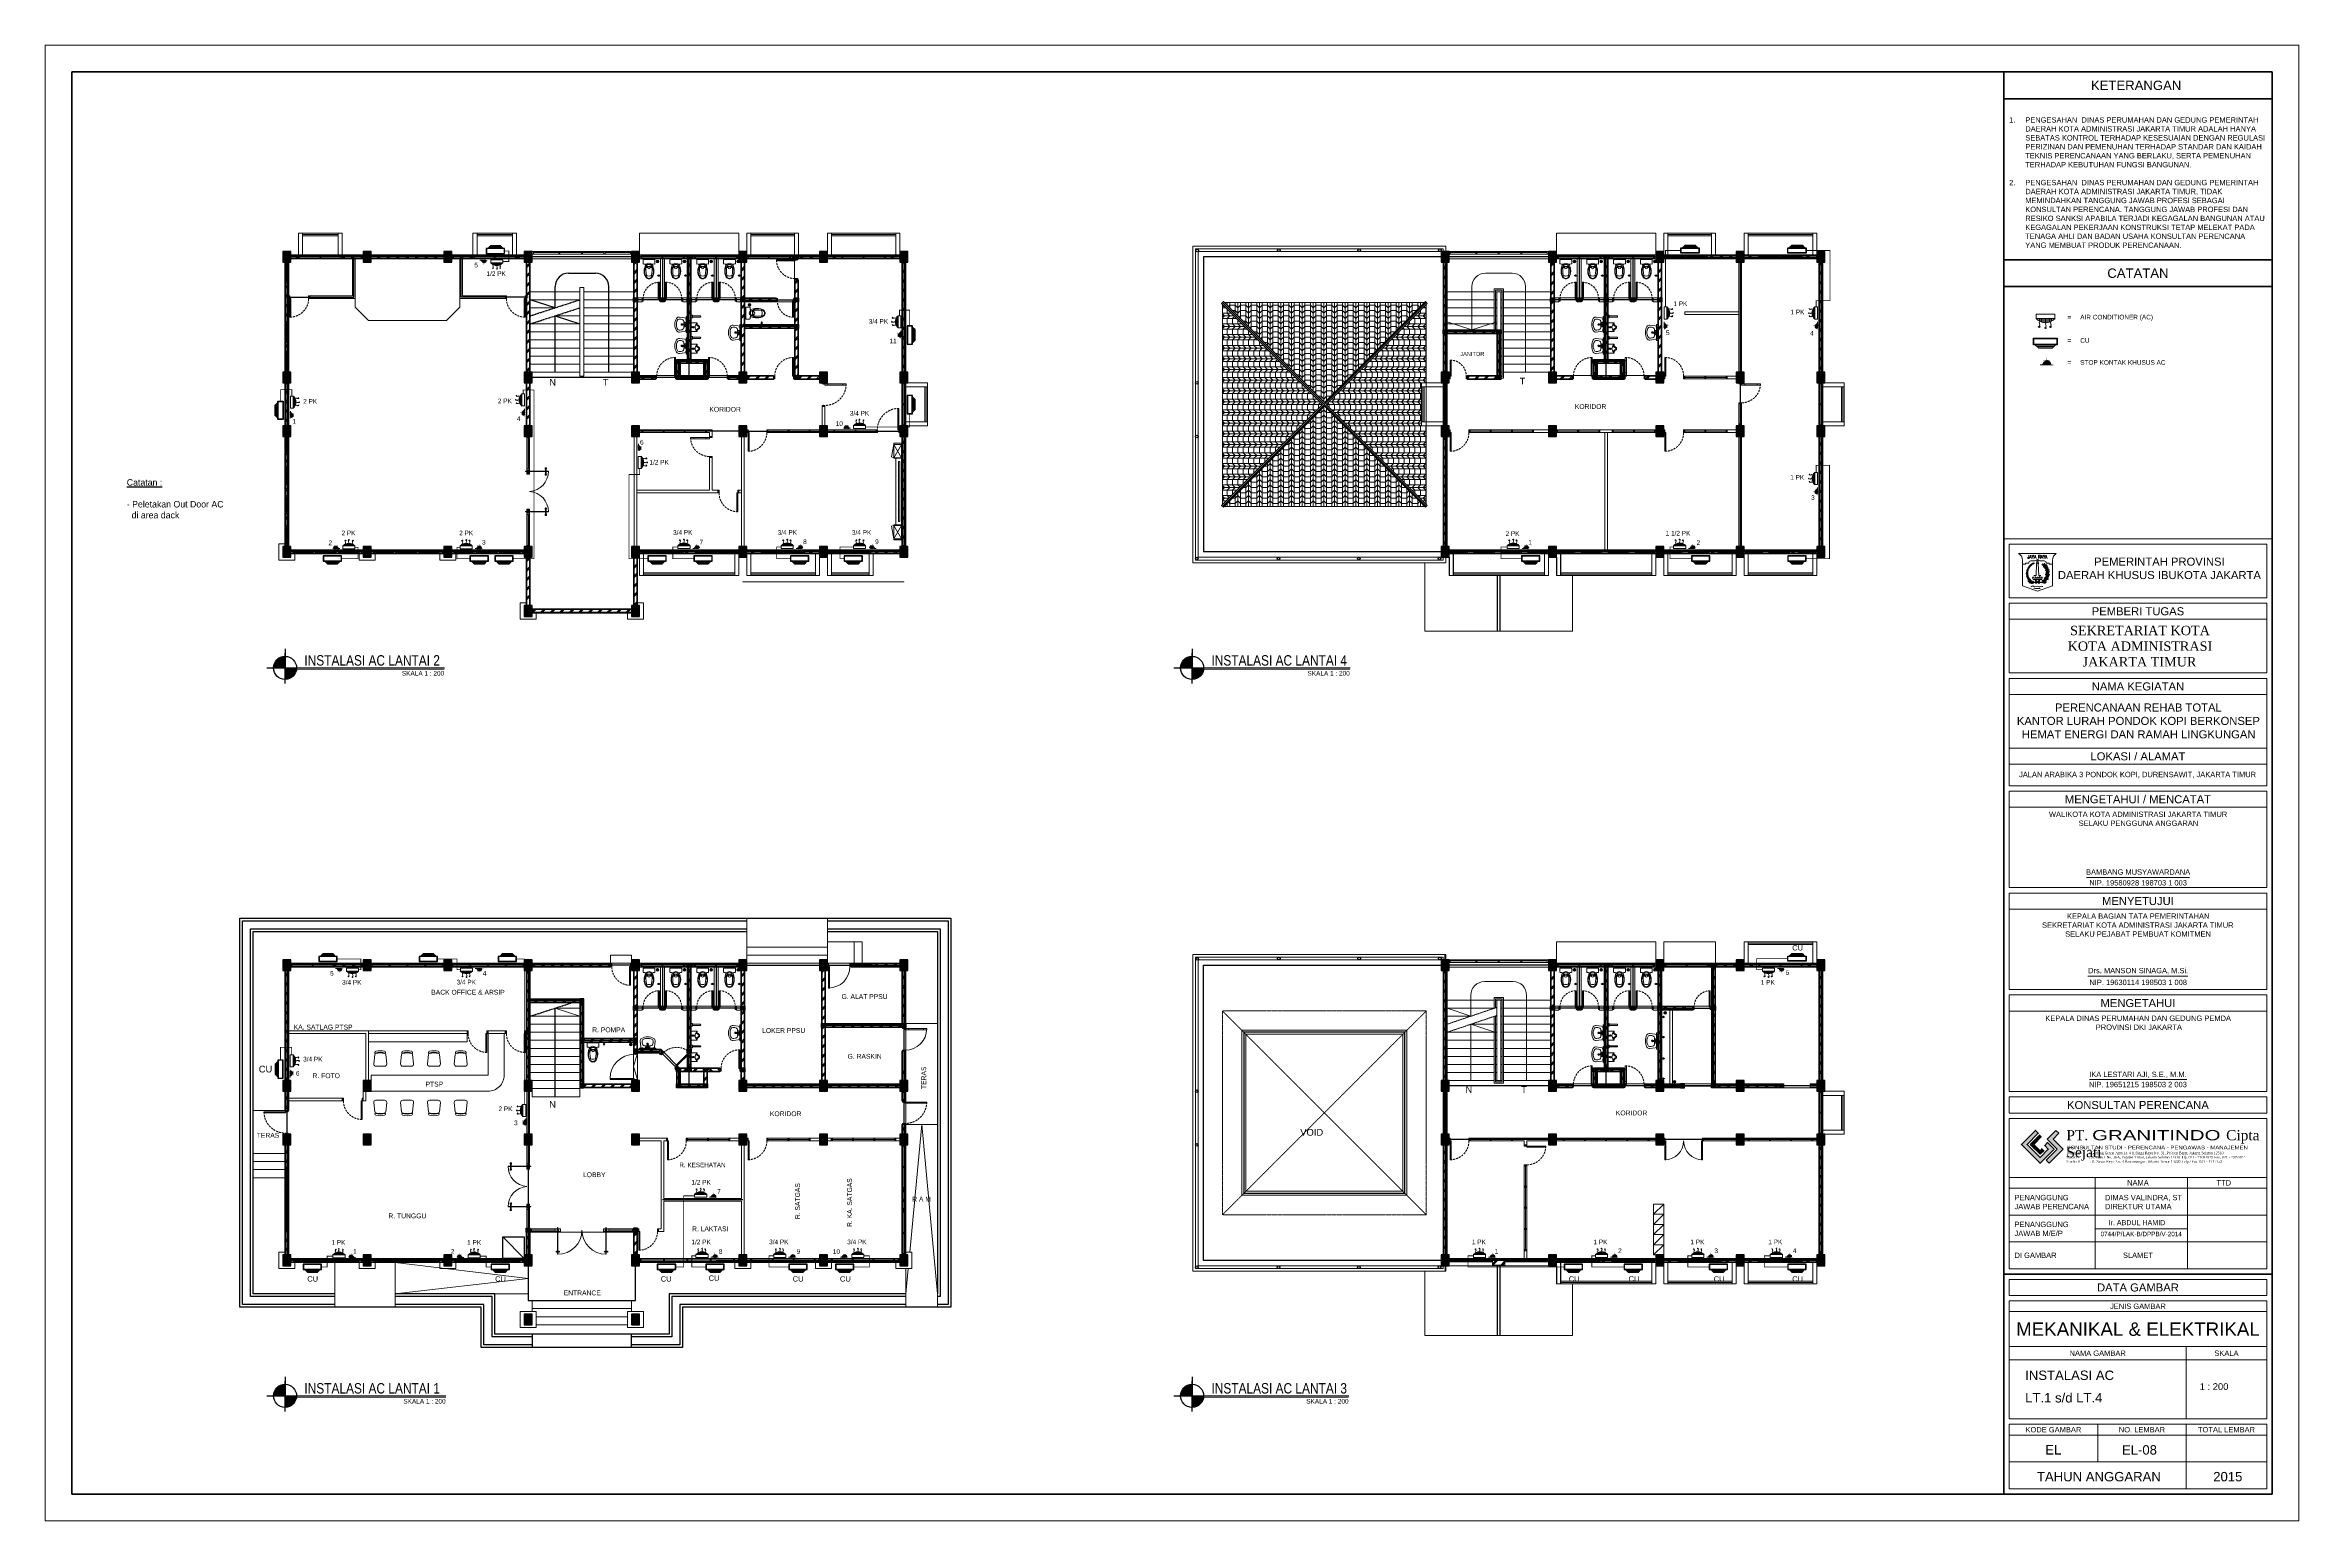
# Model space of a CAD drawing. Header units: millimetres. Extents: x -11 to 19657, y -101 to 50073.
# Drawn here: x 2857 to 19657, y 17664 to 28664 of the extents above; entities that cross this region are included whole.
import ezdxf
from ezdxf.enums import TextEntityAlignment as Align

# ---------------------------------------------------------------- set-up
doc = ezdxf.new("R2010")
doc.units = ezdxf.units.MM
for name, pattern in [('ACAD_ISO02W100', [15, 12, -3]), ('DASHDOT', [1, 0.5, -0.25, 0, -0.25]), ('DASHED', [0.75, 0.5, -0.25]), ('HIDDEN', [0.375, 0.25, -0.125])]:
    doc.linetypes.add(name, pattern=pattern)
for name, color, linetype in [('AC', 4, 'Continuous'), ('D1', 1, 'Continuous'), ('D2', 3, 'Continuous'), ('HT', 8, 'Continuous'), ('potongan', 210, 'Continuous')]:
    doc.layers.add(name, color=color, linetype=linetype)
for name, color, linetype, lineweight in [('ars', 11, 'Continuous', 5), ('atap', 7, 'Continuous', 20), ('DENAH', 7, 'Continuous', 0), ('dinding', 5, 'Continuous', 15), ('FURNITURE', 163, 'Continuous', 5), ('GRS KOP', 1, 'Continuous', 35), ('KOLOM', 1, 'Continuous', 30), ('kop', 7, 'Continuous', 20), ('kus', 63, 'Continuous', 15), ('KUSEN', 30, 'Continuous', 15), ('LAMPU-LISTRIK', 22, 'Continuous', 0), ('lan', 7, 'Continuous', 15), ('logo', 7, 'Continuous', 50), ('not', 7, 'Continuous', 20), ('Notasi', 2, 'Continuous', 20), ('PARTISI', 190, 'Continuous', 9), ('SANITAIR', 4, 'Continuous', 5), ('sol kol', 8, 'Continuous', 0), ('tem', 5, 'Continuous', 20)]:
    doc.layers.add(name, color=color, linetype=linetype, lineweight=lineweight)
doc.layers.add('as', color=1, linetype='Continuous', plot=False)
doc.styles.add('BARU', font='complex.shx')
doc.styles.add('NOT', font='ARIALN.TTF')
doc.styles.get("Standard").update_dxf_attribs({"font": 'arial.ttf'})
doc.styles.add('style2', font='verdana.ttf')
doc.dimstyles.new('SK-10', dxfattribs={"dimtxt": 0.25, "dimasz": 0.1, "dimexe": 0.1, "dimexo": 0, "dimgap": 0.09, "dimtad": 1, "dimdec": 0, "dimlfac": 10, "dimzin": 0, "dimdsep": 46, "dimtxsty": 'Standard', "dimblk": 'BULAT', "dimcen": 0.09, "dimclrd": 256, "dimclre": 256, "dimclrt": 256, "dimadec": 0, "dimazin": 0, "dimtfac": 1, "dimtdec": 0, "dimtofl": 0, "dimtmove": 2, "dimatfit": 3, "dimldrblk": 'BULAT', "dimfxl": 0, "dimtolj": 1, "dimtzin": 0, "dimlwd": -1, "dimlwe": -1, "dimarcsym": 0})
pattern_1 = [(45, (6758.166, 18955.88), (-35.35534, 35.35534), []), (45, (6770.666, 18955.88), (-35.35534, 35.35534), [])]
pattern_2 = [(45, (6958.166, 18955.88), (-35.35534, 35.35534), []), (45, (6970.666, 18955.88), (-35.35534, 35.35534), [])]
pattern_3 = [(45, (6558.166, 18955.88), (-35.35534, 35.35534), []), (45, (6570.666, 18955.88), (-35.35534, 35.35534), [])]
pattern_4 = [(45, (6558.166, 24570.925), (-35.35534, 35.35534), []), (45, (6570.666, 24570.925), (-35.35534, 35.35534), [])]
pattern_5 = [(45, (6758.166, 24570.925), (-35.3553, 35.3553), []), (45, (6770.666, 24570.925), (-35.3553, 35.3553), [])]
pattern_6 = [(45, (4558.166, 19605.88), (-35.35534, 35.35534), []), (45, (4570.666, 19605.88), (-35.35534, 35.35534), [])]
pattern_7 = [(45, (13392.17, 19590.88), (-35.35534, 35.35534), []), (45, (13404.67, 19590.88), (-35.35534, 35.35534), [])]
pattern_8 = [(45, (13592.17, 19590.88), (-35.3553, 35.3553), []), (45, (13604.67, 19590.88), (-35.3553, 35.3553), [])]
pattern_9 = [(45, (14092.17, 24845.925), (-35.3553, 35.3553), []), (45, (14104.67, 24845.925), (-35.3553, 35.3553), [])]
pattern_10 = [(45, (13892.17, 24845.925), (-35.3553, 35.3553), []), (45, (13904.67, 24845.925), (-35.3553, 35.3553), [])]

# ---------------------------------------------------------------- blocks, each defined once
blk = doc.blocks.new('K1')
at = {"layer": 'KOLOM'}
blk.add_lwpolyline([(0.2, 0.15), (-0.2, 0.15), (-0.2, -0.15), (0.2, -0.15), (0.2, 0.15)], dxfattribs=at)
blk = doc.blocks.new('P 70')
for points in [[(-0.735, 0.06), (-0.74, 0.06), (-0.74, 0.061), (-0.74, 0.1), (-0.78, 0.1), (-0.78, 0), (-0.74, 0), (-0.74, 0.056), (-0.735, 0.058)], [(-0.742, 0.002), (-0.778, 0.002), (-0.778, 0.098), (-0.742, 0.098)], [(-0.04, 0.8), (-0.08, 0.8), (-0.08, 0.68), (-0.04, 0.68)], [(-0.04, 0.68), (-0.08, 0.68), (-0.08, 0.22), (-0.04, 0.22)], [(-0.04, 0.1), (-0.08, 0.1), (-0.08, 0.22), (-0.04, 0.22)], [(-0.045, 0.06), (-0.04, 0.06), (-0.04, 0.061), (-0.04, 0.1), (0, 0.1), (0, 0), (-0.04, 0), (-0.04, 0.056), (-0.045, 0.058)], [(-0.038, 0.002), (-0.002, 0.002), (-0.002, 0.098), (-0.038, 0.098)]]:
    blk.add_lwpolyline(points, close=True)
at = {"linetype": 'HIDDEN', "ltscale": 0.3}
blk.add_lwpolyline([(-0.74, 0.1, -0.414214), (-0.04, 0.8, -1.303225)], format="xyb", dxfattribs=at)
blk = doc.blocks.new('KP')
at = {"layer": 'KOLOM'}
blk.add_lwpolyline([(0.075, -0.075), (-0.075, -0.075), (-0.075, 0.075), (0.075, 0.075), (0.075, -0.075)], dxfattribs=at)
blk = doc.blocks.new('washtafel L237 a')
for p, q in [((-0.279, -0.289), (-0.238, 0)), ((-0.238, 0), (0, 0)), ((0.238, 0), (0, 0)), ((0.279, -0.289), (0.238, 0)), ((-0.148, -0.019), (0, -0.019)), ((0, -0.193), (-0.007, -0.193)), ((0, -0.202), (-0.007, -0.202)), ((0, -0.179), (-0.006, -0.179)), ((0.148, -0.019), (0, -0.019)), ((0, -0.179), (0.006, -0.179)), ((0, -0.193), (0.007, -0.193)), ((0, -0.202), (0.007, -0.202))]:
    blk.add_line(p, q)
for centre, radius in [((-0.011, -0.085), 0.00488), ((0, -0.043), 0.00695), ((0, -0.043), 0.00529), ((0.011, -0.085), 0.00488)]:
    blk.add_circle(centre, radius)
for centre, radius, start, end in [((-0.17, -0.305), 0.11, 171.78601, 240.13946), ((-0.003, -0.017), 0.443, 239.96311, 270.41712), ((-0.148, -0.093), 0.0742, 90.06608, 157.50386), ((0.068, -0.281), 0.273, 154.05414, 184.62425), ((-0.119, -0.294), 0.0858, 186.0548, 250.1625), ((-0.117, -0.191), 0.0678, 92.54401, 154.459), ((-0.001, 0.003), 0.406, 248.72091, 270.13748), ((0.012, -2.103), 1.984, 91.19392, 93.80594), ((-0.055, -0.085), 0.0285, 98.13201, 275.81346), ((-0.002, -0.336), 0.286, 89.66686, 101.6651), ((-0.049, -0.147), 0.0337, 40.11883, 95.45534), ((0, -0.084), 0.0312, 89.69148, 225.35659), ((-0.528, -0.216), 0.513, 2.56467, 13.89125), ((0.001, -0.2), 0.0272, 129.5111, 54.46655), ((0, -0.084), 0.0231, 89.5833, 212.81241), ((0.001, -0.2), 0.0234, 136.87842, 48.81285), ((-0.04, -0.126), 0.0267, 4.63491, 46.93936), ((-0.045, -0.113), 0.03, 5.69404, 32.81241), ((-0.007, -0.184), 0.009, 183.47511, 270), ((-0.007, -0.193), 0.009, 182.56467, 270), ((-0.623, -0.171), 0.611, 359.80116, 5.69404), ((-0.006, -0.173), 0.006, 179.80116, 270), ((0.001, -0.2), 0.0119, 184.49513, 2.42416), ((0.002, -0.336), 0.286, 78.3349, 90.33314), ((0, -0.084), 0.0312, 314.64341, 90.30852), ((0, -0.084), 0.0231, 327.18759, 90.4167), ((0.001, 0.003), 0.406, 269.86252, 291.27909), ((0.003, -0.017), 0.443, 269.58288, 300.03689), ((0.006, -0.173), 0.006, 270, 0.19884), ((0.007, -0.184), 0.009, 270, 356.52489), ((0.007, -0.193), 0.009, 270, 357.43533), ((0.623, -0.171), 0.611, 174.30596, 180.19884), ((0.04, -0.126), 0.0267, 133.06064, 175.36509), ((0.045, -0.113), 0.03, 147.18759, 174.30596), ((0.528, -0.216), 0.513, 166.10875, 177.43533), ((0.049, -0.147), 0.0337, 84.54466, 139.88117), ((-0.012, -2.103), 1.984, 86.19406, 88.80608), ((0.055, -0.085), 0.0285, 264.18654, 81.86799), ((0.117, -0.191), 0.0678, 25.541, 87.45599), ((0.148, -0.093), 0.0742, 22.49614, 89.93392), ((0.119, -0.294), 0.0858, 289.8375, 353.9452), ((-0.068, -0.281), 0.273, 355.37575, 25.94586), ((0.17, -0.305), 0.11, 299.86054, 8.21399)]:
    blk.add_arc(centre, radius, start, end)
blk = doc.blocks.new('URINOIR ATAS')
for p, q in [((-0.165, 0), (-0.165, 0.215)), ((-0.165, 0), (0, 0)), ((-0.16, 0.22), (-0.147, 0.22)), ((-0.133, 0.201), (-0.16, 0.201)), ((-0.133, 0.201), (-0.143, 0.218)), ((-0.027, 0.31), (0, 0.31)), ((-0.009, 0.01), (-0.026, 0)), ((-0.02, 0.286), (0, 0.286)), ((-0.013, -0.017), (-0.013, 0)), ((-0.012, 0.117), (0.011, 0.117)), ((-0.011, 0.107), (0.011, 0.107)), ((-0.011, 0.097), (0.011, 0.097)), ((-0.009, 0.112), (-0.009, 0.107)), ((-0.009, 0.01), (0.011, 0.01)), ((-0.007, 0.113), (0.008, 0.113)), ((-0.003, 0.117), (-0.003, 0.113)), ((0.027, 0.31), (0, 0.31)), ((0.02, 0.286), (0, 0.286)), ((0.165, 0), (0, 0)), ((0.003, 0.117), (0.003, 0.113)), ((0.009, 0.112), (0.009, 0.107)), ((0.011, 0.01), (0.026, 0)), ((0.013, 0), (0.013, -0.017)), ((0.133, 0.201), (0.143, 0.218)), ((0.133, 0.201), (0.16, 0.201)), ((0.16, 0.22), (0.147, 0.22)), ((0.165, 0), (0.165, 0.215)), ((0.013, -0.017), (-0.013, -0.017))]:
    blk.add_line(p, q)
for points in [[(-0.011, 0.107, 0.164804), (-0.012, 0.107, 0.105758), (-0.013, 0.106, 0.068984), (-0.014, 0.104, 0.055178), (-0.014, 0.102, 0.055178), (-0.014, 0.1, 0.068984), (-0.013, 0.099, 0.105758), (-0.012, 0.098, 0.164804), (-0.011, 0.097, 0.164804), (-0.01, 0.098, 0.105758), (-0.009, 0.099, 0.068984), (-0.009, 0.1, 0.055178), (-0.009, 0.102, 0.055178), (-0.009, 0.104, 0.068984), (-0.009, 0.106, 0.105758), (-0.01, 0.107, 0.164804)], [(0, 0.097, 0.070821), (0.003, 0.098, 0.082428), (0.005, 0.099, 0.106823), (0.007, 0.101, 0.13413), (0.007, 0.102, 0.13413), (0.007, 0.104, 0.106823), (0.005, 0.106, 0.082428), (0.003, 0.107, 0.070821), (0, 0.107, 0.070821), (-0.003, 0.107, 0.082428), (-0.005, 0.106, 0.106823), (-0.007, 0.104, 0.13413), (-0.007, 0.102, 0.13413), (-0.007, 0.101, 0.106823), (-0.005, 0.099, 0.082428), (-0.003, 0.098, 0.070821)], [(0.011, 0.107, 0.164804), (0.01, 0.107, 0.105758), (0.009, 0.106, 0.068984), (0.009, 0.104, 0.055178), (0.008, 0.102, 0.055178), (0.009, 0.1, 0.068984), (0.009, 0.099, 0.105758), (0.01, 0.098, 0.164804), (0.011, 0.097, 0.164804), (0.012, 0.098, 0.105758), (0.013, 0.099, 0.068984), (0.013, 0.1, 0.055178), (0.014, 0.102, 0.055178), (0.014, 0.104, 0.068984), (0.013, 0.106, 0.105758), (0.012, 0.107, 0.164804)]]:
    blk.add_lwpolyline(points, format="xyb", close=True)
blk.add_lwpolyline([(0.007, 0.061), (0.013, 0.072), (0.007, 0.082), (-0.006, 0.082), (-0.012, 0.072), (-0.006, 0.061)], close=True)
for centre, radius in [((0, 0.072), 0.025), ((0, 0.032), 0.0106), ((0, 0.032), 0.00723)]:
    blk.add_circle(centre, radius)
for centre, radius, start, end in [((-0.16, 0.215), 0.005, 90, 180), ((-0.16, 0.196), 0.005, 90, 180), ((-0.147, 0.215), 0.005, 30.58586, 90), ((-0.151, 0.256), 0.055, 287.36023, 311.4179), ((0.001, 0.332), 0.187, 224.1477, 269.64221), ((-0.614, 0.718), 0.709, 314.76544, 324.21792), ((-0.477, 0.536), 0.518, 315.9836, 330.73363), ((-0.027, 0.295), 0.0148, 90, 144.21792), ((-0.02, 0.28), 0.00593, 90, 150.73363), ((0.12, 0.057), 0.137, 181.34816, 199.92359), ((0, 0.106), 0.0162, 43.01693, 136.98307), ((-0.007, 0.112), 0.00119, 90, 180), ((-0.001, 0.332), 0.187, 270.35779, 315.8523), ((0.008, 0.112), 0.00119, 0, 90), ((-0.19, 0.062), 0.208, 345.47033, 357.66921), ((0.02, 0.28), 0.00593, 29.26637, 90), ((0.477, 0.536), 0.518, 209.26637, 224.0164), ((0.027, 0.295), 0.0148, 35.78208, 90), ((0.614, 0.718), 0.709, 215.78208, 225.23456), ((0.151, 0.256), 0.055, 228.5821, 252.63977), ((0.147, 0.215), 0.005, 90, 149.41414), ((0.16, 0.215), 0.005, 0, 90), ((0.16, 0.196), 0.005, 0, 90)]:
    blk.add_arc(centre, radius, start, end)
blk = doc.blocks.new('P 60')
for points in [[(-0.635, 0.06), (-0.64, 0.06), (-0.64, 0.061), (-0.64, 0.1), (-0.68, 0.1), (-0.68, 0), (-0.64, 0), (-0.64, 0.056), (-0.635, 0.058)], [(-0.642, 0.002), (-0.678, 0.002), (-0.678, 0.098), (-0.642, 0.098)], [(-0.04, 0.7), (-0.04, 0.1), (-0.08, 0.1), (-0.08, 0.7)], [(-0.042, 0.698), (-0.042, 0.102), (-0.078, 0.102), (-0.078, 0.698)], [(-0.045, 0.06), (-0.04, 0.06), (-0.04, 0.061), (-0.04, 0.1), (0, 0.1), (0, 0), (-0.04, 0), (-0.04, 0.056), (-0.045, 0.058)], [(-0.038, 0.002), (-0.002, 0.002), (-0.002, 0.098), (-0.038, 0.098)]]:
    blk.add_lwpolyline(points, close=True)
at = {"linetype": 'HIDDEN', "ltscale": 0.3}
blk.add_lwpolyline([(-0.64, 0.1, -0.414214), (-0.04, 0.7, -1.303225)], format="xyb", dxfattribs=at)
blk = doc.blocks.new('KRAN ATAS')
for p, q in [((-0.019, 0.001), (-0.019, 0)), ((-0.019, 0), (0, 0)), ((-0.018, 0.002), (0, 0.002)), ((-0.009, 0.006), (-0.009, 0.04)), ((0.018, 0.002), (0, 0.002)), ((0.019, 0), (0, 0)), ((0.009, 0.006), (0.009, 0.04)), ((0.019, 0.001), (0.019, 0))]:
    blk.add_line(p, q)
for centre, radius, start, end in [((-0.021, 0.06), 0.0057, 92.509, 270.03428), ((-0.02, 0.06), 0.0057, 105.44997, 257.24072), ((0, 0.06), 0.0223, 89.786, 270.21408), ((-0.015, 0.075), 0.0057, 47.464, 224.6597), ((-0.015, 0.074), 0.0057, 60.32073, 212.54146), ((-0.014, 0.046), 0.0057, 154.49735, 295.72823), ((-0.015, 0.045), 0.0057, 142.579, 307.6346), ((-0.018, 0.001), 0.0005, 90, 180), ((0, 0.06), 0.0162, 89.70943, 270.29489), ((-0.013, 0.006), 0.004, 270, 0), ((-0.041, 0.09), 0.0331, 343.1048, 7.2203), ((0, 0.06), 0.0102, 89.532, 270.46788), ((0, 0.096), 0.00865, 90, 191.4881), ((0, 0.08), 0.0057, 89.095, 165.324), ((0, 0.079), 0.0057, 89.095, 152.59378), ((0, 0.041), 0.0057, 205.96523, 266.0615), ((0, 0.04), 0.0057, 191.86, 266.0615), ((0, 0.096), 0.00865, 348.5119, 90), ((0, 0.08), 0.0057, 14.676, 90.905), ((0, 0.079), 0.0057, 27.40622, 90.905), ((0, 0.06), 0.0223, 269.78592, 90.214), ((0, 0.06), 0.0162, 269.70511, 90.29057), ((0, 0.06), 0.0102, 269.53212, 90.468), ((0, 0.04), 0.0057, 273.9385, 348.14), ((0, 0.041), 0.0057, 273.9385, 334.03477), ((0.041, 0.09), 0.0331, 172.7797, 196.8952), ((0.013, 0.006), 0.004, 180, 270), ((0.015, 0.045), 0.0057, 232.3654, 37.421), ((0.015, 0.075), 0.0057, 315.3403, 132.536), ((0.015, 0.074), 0.0057, 327.45854, 119.67927), ((0.014, 0.046), 0.0057, 244.27177, 25.50265), ((0.018, 0.001), 0.0005, 0, 90), ((0.021, 0.06), 0.0057, 269.96572, 87.491), ((0.02, 0.06), 0.0057, 282.75928, 74.55003)]:
    blk.add_arc(centre, radius, start, end)
blk = doc.blocks.new('CLOSET ATAS')
for p, q in [((0, 0.207), (0, 0)), ((0, -0.206), (0, 0)), ((0.014, 0.22), (0.148, 0.22)), ((0.171, 0.13), (0.294, 0.161)), ((0.228, 0.073), (0.228, 0.058)), ((0.231, 0.075), (0.273, 0.075)), ((0.231, 0.055), (0.256, 0.055)), ((0.256, 0.055), (0.259, 0.063)), ((0.256, 0.055), (0.256, 0)), ((0.256, -0.055), (0.256, 0)), ((0.259, 0.063), (0.273, 0.063)), ((0.266, 0.075), (0.266, 0.088)), ((0.266, 0.063), (0.266, 0)), ((0.266, -0.063), (0.266, 0)), ((0.273, 0.075), (0.273, 0.063)), ((0.282, 0.125), (0.282, 0.107)), ((0.285, 0.085), (0.285, 0.065)), ((0.296, 0.088), (0.288, 0.088)), ((0.296, 0.062), (0.288, 0.062)), ((0.299, 0.085), (0.299, 0.065)), ((-0.013, -0.124), (-0.031, -0.124)), ((-0.031, -0.124), (-0.031, -0.146)), ((-0.031, -0.146), (-0.013, -0.146)), ((-0.013, -0.107), (-0.013, -0.164)), ((0.014, -0.22), (0.148, -0.22)), ((0.171, -0.138), (0.185, -0.138)), ((0.173, -0.116), (0.185, -0.116)), ((0.173, -0.151), (0.173, -0.138)), ((0.175, -0.154), (0.182, -0.154)), ((0.184, -0.138), (0.184, -0.151)), ((0.188, -0.119), (0.188, -0.136)), ((0.188, -0.134), (0.294, -0.161)), ((0.228, -0.073), (0.228, -0.058)), ((0.231, -0.055), (0.256, -0.055)), ((0.231, -0.075), (0.273, -0.075)), ((0.256, -0.055), (0.259, -0.063)), ((0.259, -0.063), (0.273, -0.063)), ((0.266, -0.075), (0.266, -0.088)), ((0.273, -0.075), (0.273, -0.063)), ((0.282, -0.125), (0.282, -0.107)), ((0.285, -0.065), (0.285, -0.085)), ((0.296, -0.062), (0.288, -0.062)), ((0.296, -0.088), (0.288, -0.088)), ((0.299, -0.065), (0.299, -0.085))]:
    blk.add_line(p, q)
blk.add_circle((0.292, 0), 0.046)
for centre, radius, start, end in [((0.014, 0.207), 0.0135, 90, 180), ((0.235, 0), 0.103, 95.49361, 264.50639), ((0.148, 0.205), 0.015, 8.08701, 90), ((-1.27, 0.004), 1.447, 359.8599, 8.08701), ((-1.27, -0.004), 1.447, 351.91299, 0.1401), ((0.385, -0.951), 1.066, 79.04609, 98.61965), ((0.231, 0.073), 0.00271, 90, 180), ((0.231, 0.058), 0.00271, 180, 270), ((0.271, 0.088), 0.005, 138.74052, 180), ((0.429, -0.051), 0.215, 89.48257, 138.74052), ((0.287, 0.125), 0.005, 128.74106, 180), ((0.429, -0.051), 0.231, 89.48257, 128.74106), ((0.288, 0.085), 0.00307, 90, 180), ((0.288, 0.065), 0.00307, 180, 270), ((0.431, -0.32), 0.5, 75.27892, 105.85155), ((0.296, 0.085), 0.00307, 0, 90), ((0.296, 0.065), 0.00307, 270, 0), ((0.431, -0.32), 0.484, 75.27892, 90), ((0.465, -0.141), 0.302, 48.53709, 73.13138), ((0.465, -0.141), 0.318, 48.53709, 73.13138), ((0.585, 0.076), 0.02, 7.84587, 81.60377), ((0.035, 0), 0.575, 352.15413, 7.84587), ((0.59, 0), 0.114, 0, 48.65811), ((0.59, 0), 0.114, 311.34189, 0), ((0.59, 0), 0.13, 0, 48.65811), ((0.59, 0), 0.13, 311.34189, 0), ((-0.016, -0.123), 0.0171, 24.41224, 79.38682), ((-0.016, -0.147), 0.0171, 280.61318, 335.58776), ((0.014, -0.206), 0.0135, 180, 270), ((0.148, -0.205), 0.015, 270, 351.91299), ((0.175, -0.151), 0.00271, 180, 270), ((0.182, -0.151), 0.00271, 270, 0), ((0.185, -0.119), 0.00271, 0, 90), ((0.185, -0.136), 0.00271, 270, 0), ((0.385, 0.948), 1.063, 261.35799, 280.97627), ((0.231, -0.058), 0.00271, 90, 180), ((0.231, -0.073), 0.00271, 180, 270), ((0.271, -0.088), 0.005, 180, 221.25948), ((0.429, 0.051), 0.215, 221.25948, 270.51743), ((0.287, -0.125), 0.005, 180, 231.25894), ((0.429, 0.051), 0.231, 231.25894, 270.51743), ((0.288, -0.065), 0.00307, 90, 180), ((0.288, -0.085), 0.00307, 180, 270), ((0.431, 0.32), 0.5, 254.14845, 284.72108), ((0.296, -0.065), 0.00307, 0, 90), ((0.296, -0.085), 0.00307, 270, 0), ((0.431, 0.32), 0.484, 270, 284.72108), ((0.465, 0.141), 0.302, 286.86862, 311.46291), ((0.465, 0.141), 0.318, 286.86862, 311.46291), ((0.585, -0.076), 0.02, 278.39623, 352.15413)]:
    blk.add_arc(centre, radius, start, end)
blk = doc.blocks.new('*X6')
at = {"color": 0}
for p, q in [((18.491, 19.193), (18.579, 19.193)), ((18.499, 19.218), (18.572, 19.218)), ((18.499, 19.168), (18.572, 19.168))]:
    blk.add_line(p, q, dxfattribs=at)
blk = doc.blocks.new('SFLOOR')
for radius in [0.05, 0.0442]:
    blk.add_circle((0, 0), radius)
blk.add_blockref('*X6', (-18.535, -19.193))
blk = doc.blocks.new('P 80')
at = {"linetype": 'HIDDEN', "ltscale": 0.3}
blk.add_lwpolyline([(-0.84, 0.1, -0.414214), (-0.04, 0.9, -1.303225)], format="xyb", dxfattribs=at)
for points in [[(-0.04, 0.9), (-0.08, 0.9), (-0.08, 0.78), (-0.04, 0.78)], [(-0.835, 0.06), (-0.84, 0.06), (-0.84, 0.061), (-0.84, 0.1), (-0.88, 0.1), (-0.88, 0), (-0.84, 0), (-0.84, 0.056), (-0.835, 0.058)], [(-0.842, 0.002), (-0.878, 0.002), (-0.878, 0.098), (-0.842, 0.098)], [(-0.04, 0.78), (-0.08, 0.78), (-0.08, 0.22), (-0.04, 0.22)], [(-0.04, 0.1), (-0.08, 0.1), (-0.08, 0.22), (-0.04, 0.22)], [(-0.045, 0.06), (-0.04, 0.06), (-0.04, 0.061), (-0.04, 0.1), (0, 0.1), (0, 0), (-0.04, 0), (-0.04, 0.056), (-0.045, 0.058)], [(-0.038, 0.002), (-0.002, 0.002), (-0.002, 0.098), (-0.038, 0.098)]]:
    blk.add_lwpolyline(points, close=True)
blk = doc.blocks.new('P1')
at = {"lineweight": 5}
h = blk.add_hatch(dxfattribs=at)
h.set_pattern_fill('ANSI31', color=256, scale=0.020282, angle=-315, style=0)
h.set_pattern_definition([(179.99999863, (-506.106483, 1417.280242), (6.07e-11, 0.0025352112676), [])])
h.paths.add_polyline_path([(-1.729, 0.805, -1), (-1.693, 0.77, -1)])
h.paths.add_polyline_path([(-1.724, 0.801, 1), (-1.697, 0.774, 1)], flags=16)
h = blk.add_hatch(dxfattribs=at)
h.set_pattern_fill('ANSI31', color=256, scale=0.020282, angle=-315, style=0)
h.set_pattern_definition([(270.00000137, (1414.9464214, -503.7726625), (0.0025352112676, 6.07e-11), [])])
h.paths.add_polyline_path([(-1.528, 0.605, 1), (-1.564, 0.641, 1)])
h.paths.add_polyline_path([(-1.532, 0.609, -1), (-1.56, 0.637, -1)], flags=16)
h = blk.add_hatch(dxfattribs=at)
h.set_pattern_fill('ANSI31', color=256, scale=0.020282, angle=-315, style=0)
h.set_pattern_definition([(179.99999863, (-505.0458133, 1416.2195722), (6.07e-11, 0.0025352112676), [])])
h.paths.add_polyline_path([(-0.668, -0.255, -1), (-0.632, -0.291, -1)])
h.paths.add_polyline_path([(-0.664, -0.259, 1), (-0.636, -0.287, 1)], flags=16)
h = blk.add_hatch(dxfattribs=at)
h.set_pattern_fill('ANSI31', color=256, scale=0.020282, angle=-315, style=0)
h.set_pattern_definition([(270.00000137, (1416.0070912, -504.8333323), (0.0025352112676, 6.07e-11), [])])
h.paths.add_polyline_path([(-0.468, -0.455, 1), (-0.504, -0.42, 1)])
h.paths.add_polyline_path([(-0.472, -0.451, -1), (-0.499, -0.424, -1)], flags=16)
for p, q in [((-1.724, 0.801), (-1.697, 0.774)), ((-1.686, 0.781), (-1.623, 0.718)), ((-1.553, 0.648), (-1.616, 0.711)), ((-1.532, 0.609), (-1.56, 0.637)), ((-0.664, -0.259), (-0.636, -0.287)), ((-0.625, -0.28), (-0.562, -0.343)), ((-0.492, -0.413), (-0.555, -0.35)), ((-0.472, -0.451), (-0.499, -0.424))]:
    blk.add_line(p, q, dxfattribs=at)
at = {"color": 9, "lineweight": 5}
for p, q in [((-1.641, 0.7), (-1.704, 0.763)), ((-1.634, 0.693), (-1.571, 0.63)), ((-0.58, -0.361), (-0.643, -0.298)), ((-0.573, -0.368), (-0.51, -0.431))]:
    blk.add_line(p, q, dxfattribs=at)
at = {"color": 8, "lineweight": 5}
for p, q in [((-1.64, 0.701), (-1.703, 0.763)), ((-1.639, 0.702), (-1.701, 0.764)), ((-1.636, 0.705), (-1.697, 0.766)), ((-1.631, 0.71), (-1.692, 0.771)), ((-1.633, 0.694), (-1.57, 0.631)), ((-1.632, 0.695), (-1.57, 0.633)), ((-1.629, 0.698), (-1.568, 0.637)), ((-1.624, 0.703), (-1.563, 0.642)), ((-0.58, -0.36), (-0.642, -0.297)), ((-0.578, -0.358), (-0.64, -0.296)), ((-0.575, -0.356), (-0.636, -0.294)), ((-0.57, -0.351), (-0.631, -0.29)), ((-0.572, -0.367), (-0.51, -0.43)), ((-0.571, -0.366), (-0.509, -0.428)), ((-0.568, -0.363), (-0.507, -0.424)), ((-0.563, -0.358), (-0.502, -0.419))]:
    blk.add_line(p, q, dxfattribs=at)
for points in [[(-1.1, 1.241), (-1.701, 0.64), (-1.694, 0.633), (-1.093, 1.234), (-1.1, 1.241)], [(-1.273, 1.202), (-1.202, 1.273), (-1.061, 1.132), (-1.132, 1.061), (-1.273, 1.202)], [(-0.032, 0.173), (-0.633, -0.428), (-0.64, -0.421), (-0.039, 0.18), (-0.032, 0.173)], [(-0.071, 0), (0, 0.071), (-0.142, 0.212), (-0.212, 0.142), (-0.071, 0)]]:
    blk.add_lwpolyline(points)
at = {"lineweight": 9}
for points in [[(-1.153, 1.181), (-1.181, 1.153), (-1.216, 1.188), (-1.188, 1.216)], [(-1.082, 1.11), (-1.11, 1.082), (-1.181, 1.153), (-1.153, 1.181)], [(-0.163, 0.191), (-0.191, 0.163), (-0.12, 0.092), (-0.092, 0.12)], [(-0.092, 0.12), (-0.12, 0.092), (-0.085, 0.057), (-0.057, 0.085)]]:
    blk.add_lwpolyline(points, close=True, dxfattribs=at)
at = {"lineweight": 5}
for points in [[(-1.697, 0.801), (-1.724, 0.774)], [(-1.532, 0.637), (-1.56, 0.609)], [(-0.636, -0.259), (-0.664, -0.287)], [(-0.472, -0.424), (-0.499, -0.451)]]:
    blk.add_lwpolyline(points, dxfattribs=at)
for points in [[(-1.701, 0.64, 0.396093), (-0.672, 0.601)], [(-0.633, -0.428, -0.396093), (-0.672, 0.601)]]:
    blk.add_lwpolyline(points, format="xyb")
for centre in [(-1.167, 1.167), (-0.106, 0.106)]:
    blk.add_circle(centre, 0.04)
for centre, radius in [((-1.711, 0.788), 0.0254), ((-1.711, 0.788), 0.0195), ((-1.546, 0.623), 0.0254), ((-1.546, 0.623), 0.0195), ((-0.65, -0.273), 0.0254), ((-0.65, -0.273), 0.0195), ((-0.486, -0.437), 0.0254), ((-0.486, -0.437), 0.0195)]:
    blk.add_circle(centre, radius, dxfattribs=at)
blk = doc.blocks.new('FUR.6')
at = {"lineweight": 13}
for p, q in [((-0.2, 1.26), (-0.2, 1.76)), ((0.08, 1.76), (-0.2, 1.76)), ((0.08, 1.24), (0.08, 1.74)), ((-0.22, 1.24), (0.08, 1.24)), ((-0.2, 1.26), (0.08, 1.26)), ((-0.2, 0), (-0.2, 1.24)), ((0, 0), (0, 1.24)), ((-0.2, 0), (-0.2, -1.24)), ((0, 0), (0, -1.24)), ((-0.22, -1.24), (0.08, -1.24)), ((-0.2, -1.26), (-0.2, -1.76)), ((-0.2, -1.26), (0.08, -1.26)), ((0.08, -1.24), (0.08, -1.74)), ((0.08, -1.76), (-0.2, -1.76))]:
    blk.add_line(p, q, dxfattribs=at)
at = {"lineweight": 5}
for p, q in [((-0.2, 1.76), (0.08, 1.26)), ((-0.2, 1.26), (0.08, 1.76)), ((-0.2, -1.76), (0.08, -1.26)), ((-0.2, -1.26), (0.08, -1.76))]:
    blk.add_line(p, q, dxfattribs=at)
at = {"linetype": 'ACAD_ISO02W100', "lineweight": 5}
for p, q in [((0.08, 1.76), (0.169, 1.289)), ((0.169, 1.289), (0.08, 1.26)), ((0.169, -1.289), (0.08, -1.26)), ((0.08, -1.76), (0.169, -1.289))]:
    blk.add_line(p, q, dxfattribs=at)
at = {"lineweight": 13}
for points in [[(0.08, 1.8), (-0.22, 1.8), (-0.22, 0)], [(-0.091, 0), (-0.091, 1.119), (-0.141, 1.119), (-0.141, 0)], [(0.08, -1.8), (-0.22, -1.8), (-0.22, 0)], [(-0.091, 0), (-0.091, -1.119), (-0.141, -1.119), (-0.141, 0)]]:
    blk.add_lwpolyline(points, dxfattribs=at)
for points in [[(0.08, 1.8), (0.08, 1.76)], [(0.08, -1.8), (0.08, -1.76)]]:
    blk.add_lwpolyline(points)
blk = doc.blocks.new('KR 02')
for p, q in [((-0.516, 0.198), (-0.501, 0.2)), ((-0.431, 0.207), (-0.088, 0.241)), ((0, 0.162), (0, -0.162)), ((-0.516, -0.198), (-0.501, -0.2)), ((-0.431, -0.207), (-0.088, -0.241))]:
    blk.add_line(p, q)
for centre, radius, start, end in [((0.127, 0), 0.705, 166.87632, 193.12368), ((-0.511, 0.149), 0.05, 95.71059, 166.87632), ((0.127, 0), 0.645, 163.13396, 196.86604), ((-0.5, 0.19), 0.01, 343.13396, 95.71059), ((0.127, 0), 0.625, 164.13288, 195.86712), ((-0.426, 0.157), 0.05, 95.71059, 164.13288), ((-0.08, 0.162), 0.08, 0, 95.71059), ((-0.511, -0.149), 0.05, 193.12368, 264.28941), ((-0.5, -0.19), 0.01, 264.28941, 16.86604), ((-0.426, -0.157), 0.05, 195.86712, 264.28941), ((-0.08, -0.162), 0.08, 264.28941, 0)]:
    blk.add_arc(centre, radius, start, end)
blk = doc.blocks.new('PTSP')
blk.add_lwpolyline([(3.67, 0), (0, 0), (0, -0.4), (3.67, -0.4)], close=True)
blk.add_lwpolyline([(5.05, -0.1), (5.05, -1.648, -0.414214), (4.45, -2.248), (0.1, -2.248), (0.1, -1.648), (4.45, -1.648), (4.45, -0.1)], format="xyb")
at = {"rotation": 270}
for p in [(0.434, -1.315), (0.434, -1.315), (1.434, -1.315), (1.434, -1.315), (2.434, -1.315), (2.434, -1.315), (3.434, -1.315), (3.434, -1.315)]:
    blk.add_blockref('KR 02', p, dxfattribs=at)
at = {"xscale": -1, "rotation": 270}
for p in [(0.434, -2.581), (1.434, -2.581), (1.434, -2.581), (2.434, -2.581), (2.434, -2.581), (3.434, -2.581), (3.434, -2.581)]:
    blk.add_blockref('KR 02', p, dxfattribs=at)
blk = doc.blocks.new('NOTASI RUANG')
at = {"layer": 'not'}
for height, p in [(0.26, (-0.01, 0.3)), (0.175, (-0.01, -0.02))]:
    blk.add_attdef('RUANG', text='', height=height, dxfattribs=at).set_placement(p, align=Align.MIDDLE_CENTER)
blk = doc.blocks.new('H')
at = {"layer": 'LAMPU-LISTRIK', "ltscale": 2}
blk.add_line((2116771, -303777), (2116700, -303777), dxfattribs=at)
at = {"layer": 'LAMPU-LISTRIK', "ltscale": 2, "const_width": 10}
for points in [[(2116700, -303777), (2116771, -303777)], [(2116970, -303647), (2116790, -303647)], [(2116880, -303647), (2116880, -303577)], [(2117060, -303777), (2116989, -303777)]]:
    blk.add_lwpolyline(points, dxfattribs=at)
blk.add_lwpolyline([(2116989, -303777, 1), (2116771, -303777)], format="xyb", dxfattribs=at)
blk = doc.blocks.new('01AROR1k')
for points in [[(21, 21), (16, 26), (0, 0)], [(21, -21), (16, -26), (0, 0)]]:
    blk.add_lwpolyline(points, close=True)
for centre, radius, start, end in [((13, 44), 46, 253.94588, 313.08489), ((68, -15), 35.6, 46.91511, 133.08489), ((120, 40), 40.1, 226.91511, 313.08489)]:
    blk.add_arc(centre, radius, start, end)
blk = doc.blocks.new('FDS')
at = {"layer": 'LAMPU-LISTRIK', "color": 2}
for p, q in [((4835, 21595), (4835, 21574)), ((4925, 21595), (4835, 21595)), ((4835, 21574), (4925, 21574)), ((4849, 21562), (4849, 21574)), ((4855, 21559), (4855, 21574)), ((4861, 21556), (4861, 21574)), ((4867, 21555), (4867, 21574)), ((4873, 21554), (4873, 21574)), ((4880, 21553), (4880, 21574)), ((4887, 21554), (4887, 21574)), ((4893, 21555), (4893, 21574)), ((4899, 21556), (4899, 21574)), ((4905, 21559), (4905, 21574)), ((4911, 21562), (4911, 21574)), ((4925, 21595), (4925, 21574))]:
    blk.add_line(p, q, dxfattribs=at)
blk.add_arc((4880, 21614), 60.5, 221.3856, 318.6144, dxfattribs=at)
at = {"layer": 'LAMPU-LISTRIK', "color": 2, "xscale": -0.1783600000298975, "yscale": 0.1783600000298975, "zscale": 0.17836, "rotation": 270}
for p in [(4850, 21531), (4880, 21526), (4904, 21531)]:
    blk.add_blockref('01AROR1k', p, dxfattribs=at)
blk = doc.blocks.new('HGD')
at = {"layer": 'AC'}
blk.add_line((4714, 19028), (4809, 19028), dxfattribs=at)
for points in [[(4693, 19038), (4830, 19038), (4830, 19077), (4693, 19077)], [(4695, 19040), (4828, 19040), (4828, 19075), (4695, 19075)]]:
    blk.add_lwpolyline(points, close=True, dxfattribs=at)
blk.add_lwpolyline([(4704, 19038), (4724, 19018), (4800, 19018), (4819, 19038)], dxfattribs=at)
blk = doc.blocks.new('BULAT')
for p, q in [((-1, 0), (1, 0)), ((0, -1), (0, 1))]:
    blk.add_line(p, q)
blk.add_circle((0, 0), 0.5)
blk = doc.blocks.new('*D117')
at = {"layer": 'Defpoints', "color": 0}
for p in [(8058, 24846), (9258, 24846), (9258, 24662)]:
    blk.add_point(p, dxfattribs=at)
at = {"layer": 'lan'}
for p, q in [((8058, 24662), (8058, 24662)), ((8058, 24662), (9258, 24662)), ((9258, 24662), (9258, 24662))]:
    blk.add_line(p, q, dxfattribs=at)
at = {"layer": 'lan', "xscale": 0.1, "yscale": 0.1, "zscale": 0.1, "rotation": 180}
blk.add_blockref('BULAT', (8058, 24662), dxfattribs=at)
at = {"layer": 'lan', "xscale": 0.1, "yscale": 0.1, "zscale": 0.1}
blk.add_blockref('BULAT', (9258, 24662), dxfattribs=at)
at = {"layer": 'lan', "insert": (8658, 24662), "char_height": 0.25, "attachment_point": 5}
blk.add_mtext('\\A1;12000', dxfattribs=at)
blk = doc.blocks.new('FFWD')
at = {"layer": 'AC'}
blk.add_line((17995, 26579), (17899, 26579), dxfattribs=at)
for points in [[(18015, 26570), (17879, 26570), (17879, 26531), (18015, 26531)], [(18013, 26568), (17881, 26568), (17881, 26533), (18013, 26533)]]:
    blk.add_lwpolyline(points, close=True, dxfattribs=at)
blk.add_lwpolyline([(18004, 26570), (17985, 26589), (17909, 26589), (17889, 26570)], dxfattribs=at)
blk = doc.blocks.new('JKJK')
at = {"layer": 'potongan', "ltscale": 150}
h = blk.add_hatch(dxfattribs=at)
h.set_pattern_fill('ANSI31', color=256, scale=2.197, angle=-180, style=0)
h.set_pattern_definition([(225, (2053079.3371, 756010.43065), (0.194189199783, -0.194189199783), [])])
edge = h.paths.add_edge_path()
edge.add_ellipse((17918, 26153), major_axis=(-21.2, -21.2), ratio=1, start_angle=-45, end_angle=135)
edge.add_line((17948, 26153), (17888, 26153))
at = {"layer": 'D1', "xscale": -0.2768219998470158, "yscale": 0.2768219998506538, "zscale": 0.276822, "rotation": 180}
blk.add_blockref('H', (-568081, -57939), dxfattribs=at)
blk = doc.blocks.new('logo granitindo baru')
at = {"layer": 'logo'}
for points in [[(1.03, 1.463), (0.916, 1.574), (0.366, 1.024), (1.1, 0.289), (1.652, 0.843), (1.392, 1.098), (1.281, 0.987), (1.423, 0.84), (1.102, 0.519), (0.594, 1.025)], [(1.721, 1.576), (1.381, 1.236), (1.771, 0.842), (1.341, 0.407), (1.454, 0.294), (2.001, 0.844), (1.609, 1.237), (1.835, 1.464)]]:
    blk.add_hatch(color=8, dxfattribs=at).paths.add_polyline_path(points)
at = {"layer": 'Defpoints'}
blk.add_point((9.7, 0), dxfattribs=at)
at = {"layer": 'logo'}
blk.add_lwpolyline([(1.03, 1.463), (0.916, 1.574), (0.366, 1.024), (1.1, 0.289), (1.652, 0.843), (1.392, 1.098), (1.281, 0.987), (1.423, 0.84), (1.102, 0.519), (0.594, 1.025), (1.03, 1.463), (0.916, 1.574)], dxfattribs=at)
at = {"layer": 'logo', "lineweight": 13}
for points in [[(1.089, 1.403), (0.713, 1.026), (1.101, 0.638), (1.258, 0.794)], [(1.112, 1.38), (0.759, 1.026), (1.101, 0.683), (1.235, 0.817)], [(1.134, 1.357), (0.803, 1.026), (1.101, 0.728), (1.213, 0.839)], [(1.157, 1.334), (0.85, 1.026), (1.101, 0.775), (1.189, 0.863)]]:
    blk.add_lwpolyline(points, dxfattribs=at)
at = {"layer": 'logo', "lineweight": 0}
blk.add_lwpolyline([(1.721, 1.576), (1.381, 1.236), (1.771, 0.842), (1.341, 0.407), (1.454, 0.294), (2.001, 0.844), (1.609, 1.237), (1.835, 1.464), (1.721, 1.576)], dxfattribs=at)
at = {"layer": 'logo', "insert": (2.134, 0.975), "char_height": 0.1, "attachment_point": 1}
blk.add_mtext_dynamic_manual_height_columns('{\\f@Arial Unicode MS|b0|i0|c0|p34;\\H1.4x;\\W1.2;KONSULTAN STUDI - PERENCANA - PENGAWAS - MANAJEMEN\\fTimes New Roman|b0|i0|c0|p18;\\P\\pt0.9;\\H0.71429x;\\W1;Domisili ^I: Gedung Graha Arsa Lt. 4 Jl.Siaga Raya No. 31, Pejaten Barat, Jakarta Selatan 12510\\PStudio I ^I: Jl. Batu I No. 36A, Pejaten Timur, Jakarta Selatan 12510 Tlp. 021 - 71082879 Fax. 021 - 7972072\\PStudio II          : Jl. Sawo Raya No. 4 Rawamangun, Jakarta Timur 13220 Telp / Fax. 021 - 4717152}', width=9.56937, gutter_width=0, heights=[1.67], dxfattribs=at)
at = {"layer": 'logo', "insert": (2.134, 1.589), "char_height": 0.4, "width": 7.66452, "attachment_point": 1}
blk.add_mtext('{\\fTimes New Roman|b0|i0|c0|p18;PT. \\fCityBlueprint|b0|i0|c2|p2;\\W1.5;GRANITINDO \\fTimes New Roman|b0|i0|c0|p18;\\W1;Cipta Sejati}', dxfattribs=at)
blk = doc.blocks.new('kop')
at = {"layer": 'ars'}
for p, q in [((74.521, 35.599), (74.496, 35.614)), ((74.534, 35.595), (74.538, 35.581)), ((74.578, 35.526), (74.553, 35.541)), ((74.578, 35.526), (74.581, 35.555)), ((74.6, 35.468), (74.612, 35.457)), ((74.614, 35.467), (74.614, 35.452)), ((74.634, 35.366), (74.615, 35.388)), ((74.631, 35.289), (74.635, 35.273)), ((74.634, 35.366), (74.643, 35.394)), ((74.642, 35.304), (74.637, 35.29)), ((74.472, 34.989), (74.502, 34.992)), ((74.537, 35.048), (74.537, 35.078)), ((74.552, 35.066), (74.578, 35.081)), ((74.621, 35.202), (74.607, 35.228)), ((74.621, 35.202), (74.64, 35.225))]:
    blk.add_line(p, q, dxfattribs=at)
for centre, radius, start, end in [((73.816, 35.253), 0.061, 2.2926, 66.75394), ((73.901, 35.312), 0.061, 182.2926, 246.75394), ((73.906, 35.362), 0.061, 172.39949, 236.86083), ((73.812, 35.319), 0.061, 352.39949, 56.86083), ((73.916, 35.414), 0.061, 164.61904, 229.08037), ((73.817, 35.384), 0.061, 344.61904, 49.08037), ((73.933, 35.316), 0.061, 120.67989, 185.14122), ((74.278, 35.315), 0.405, 114.0856, 237.63251), ((73.842, 35.364), 0.061, 300.67989, 5.14122), ((73.923, 35.456), 0.0488, 158.86486, 223.3262), ((73.936, 35.271), 0.061, 130.573, 195.03434), ((73.852, 35.424), 0.061, 292.89943, 357.36077), ((73.937, 35.365), 0.061, 112.89943, 177.36077), ((73.842, 35.44), 0.0488, 338.86486, 43.3262), ((73.837, 35.302), 0.061, 310.573, 15.03434), ((73.873, 35.469), 0.0488, 287.14526, 351.60659), ((73.935, 35.415), 0.0488, 107.14526, 171.60659), ((73.942, 35.493), 0.0488, 150.29963, 214.76097), ((73.859, 35.489), 0.0488, 330.29963, 34.76097), ((73.948, 35.451), 0.0488, 98.58003, 163.04136), ((73.894, 35.513), 0.0488, 278.58003, 343.04136), ((73.961, 35.528), 0.0488, 145.79893, 210.26027), ((73.879, 35.531), 0.0488, 325.79893, 30.26027), ((73.916, 35.552), 0.0488, 274.07933, 338.54067), ((73.965, 35.485), 0.0488, 94.07933, 158.54067), ((73.985, 35.56), 0.0488, 139.36791, 203.82924), ((73.904, 35.572), 0.0488, 319.36791, 23.82924), ((73.984, 35.517), 0.0488, 87.6483, 152.10964), ((73.943, 35.589), 0.0488, 267.6483, 332.10964), ((74.012, 35.589), 0.0488, 133.84164, 198.30297), ((73.932, 35.609), 0.0488, 313.84164, 18.30297), ((74.007, 35.547), 0.0488, 82.12203, 146.58337), ((73.973, 35.622), 0.0488, 262.12203, 326.58337), ((74.036, 35.612), 0.0439, 126.62395, 191.08528), ((73.967, 35.639), 0.0439, 306.62395, 11.08528), ((74.026, 35.575), 0.0439, 74.90434, 139.36568), ((74.005, 35.646), 0.0439, 254.90434, 319.36568), ((74, 35.656), 0.0352, 303.96096, 8.42229), ((74.054, 35.632), 0.0352, 123.96096, 188.42229), ((74.045, 35.603), 0.0352, 72.24135, 136.70269), ((74.03, 35.66), 0.0352, 252.24135, 316.70269), ((74.027, 35.676), 0.0352, 297.74061, 2.20194), ((74.078, 35.647), 0.0352, 117.74061, 182.20194), ((74.066, 35.619), 0.0352, 66.021, 130.48234), ((74.057, 35.677), 0.0352, 246.021, 310.48234), ((74.097, 35.661), 0.0281, 113.40069, 177.86202), ((74.058, 35.688), 0.0281, 293.40069, 357.86202), ((74.086, 35.64), 0.0281, 61.68108, 126.14242), ((74.082, 35.687), 0.0281, 241.68108, 306.14242), ((74.082, 35.701), 0.0281, 293.40069, 357.86202), ((74.121, 35.674), 0.0281, 113.40069, 177.86202), ((74.11, 35.653), 0.0281, 61.68108, 126.14242), ((74.106, 35.7), 0.0281, 241.68108, 306.14242), ((74.117, 35.713), 0.0281, 260.93685, 325.39819), ((74.136, 35.669), 0.0281, 80.93685, 145.39819), ((74.232, 35.315), 0.405, 302.36749, 44.48513), ((74.485, 35.674), 0.0613, 235.51536, 280.6207), ((74.445, 35.613), 0.0507, 1.42482, 71.62404), ((74.541, 35.601), 0.0613, 235.51536, 280.6207), ((74.589, 35.652), 0.0795, 151.18188, 225.99565), ((74.502, 35.54), 0.0507, 1.42482, 71.62404), ((74.526, 35.44), 0.0795, 20.9123, 95.72607), ((74.592, 35.547), 0.0795, 200.9123, 275.72607), ((74.464, 35.633), 0.0795, 331.18188, 45.99565), ((74.611, 35.596), 0.0507, 162.59462, 232.79384), ((74.623, 35.449), 0.0613, 217.22881, 262.33415), ((74.538, 35.6), 0.0613, 313.59796, 358.7033), ((74.663, 35.361), 0.0795, 171.16409, 245.97786), ((74.552, 35.301), 0.0795, 351.16409, 65.97786), ((74.566, 35.403), 0.0507, 343.13827, 53.33749), ((74.562, 35.252), 0.0507, 331.52956, 41.72878), ((74.684, 35.504), 0.0795, 133.19986, 208.01363), ((74.559, 35.525), 0.0795, 313.19986, 28.01363), ((74.682, 35.427), 0.0507, 150.06789, 220.26711), ((74.688, 35.241), 0.0507, 128.27812, 198.47734), ((74.721, 35.315), 0.0795, 113.30268, 188.11645), ((74.611, 35.377), 0.0795, 293.30268, 8.11645), ((74.611, 35.447), 0.0613, 301.07123, 346.17657), ((73.829, 35.191), 0.061, 12.66278, 77.12411), ((73.902, 35.264), 0.061, 192.66278, 257.12411), ((73.907, 35.225), 0.061, 200.21515, 264.67648), ((73.844, 35.143), 0.061, 20.21515, 84.67648), ((73.921, 35.183), 0.061, 206.16011, 270.62144), ((73.867, 35.095), 0.061, 26.16011, 90.62144), ((73.943, 35.23), 0.061, 140.94317, 205.40451), ((73.841, 35.243), 0.061, 320.94317, 25.40451), ((73.941, 35.145), 0.061, 208.50798, 272.96932), ((73.891, 35.055), 0.061, 28.50798, 92.96932), ((73.957, 35.19), 0.061, 140.94317, 205.40451), ((73.854, 35.203), 0.061, 320.94317, 25.40451), ((73.921, 35.015), 0.061, 40.03108, 104.49242), ((73.953, 35.113), 0.061, 220.03108, 284.49242), ((73.974, 35.153), 0.061, 146.90284, 211.36418), ((73.871, 35.155), 0.061, 326.90284, 31.36418), ((73.956, 34.978), 0.061, 49.20062, 113.66196), ((73.971, 35.08), 0.061, 229.20062, 293.66196), ((73.997, 35.115), 0.061, 146.69526, 211.1566), ((73.893, 35.117), 0.061, 326.69526, 31.1566), ((74.021, 35.084), 0.061, 144.86352, 209.32486), ((73.918, 35.089), 0.061, 324.86352, 29.32486), ((73.99, 34.949), 0.061, 44.42228, 108.88361), ((74.014, 35.049), 0.061, 224.42228, 288.88361), ((74.049, 35.054), 0.061, 144.49027, 208.9516), ((73.946, 35.059), 0.061, 324.49027, 28.9516), ((74.08, 35.031), 0.061, 156.18026, 220.64159), ((73.978, 35.016), 0.061, 336.18026, 40.64159), ((74.567, 35.052), 0.0795, 137.1076, 211.92137), ((74.441, 35.064), 0.0795, 317.1076, 31.92137), ((74.547, 34.969), 0.0507, 83.44322, 153.64244), ((74.537, 35.042), 0.0613, 234.44656, 279.55191), ((74.569, 34.993), 0.0612, 69.89618, 144.70994), ((74.541, 35.085), 0.0612, 249.89618, 324.70994), ((74.582, 35.119), 0.0613, 176.98724, 222.09259), ((74.509, 35.12), 0.0507, 302.89671, 13.09593), ((74.644, 35.186), 0.0795, 153.08913, 227.9029), ((74.627, 35.286), 0.0613, 205.62009, 250.72544), ((74.52, 35.163), 0.0795, 333.08913, 47.9029), ((74.629, 35.078), 0.0507, 106.58179, 176.78101), ((74.591, 35.141), 0.0613, 257.58513, 302.69047), ((74.602, 35.228), 0.0795, 271.02002, 345.83379), ((74.68, 35.129), 0.0795, 91.02002, 165.83379), ((74.63, 35.285), 0.0613, 279.28146, 324.3868)]:
    blk.add_arc(centre, radius, start, end, dxfattribs=at)
at = {"layer": 'ars', "color": 11}
for centre, radius, start, end in [((74.491, 34.995), 0.0613, 158.86957, 203.97492), ((74.422, 35.02), 0.0507, 284.77904, 354.97826), ((74.44, 34.986), 0.016, 270, 302.36749)]:
    blk.add_arc(centre, radius, start, end, dxfattribs=at)
at = {"layer": 'ars'}
for points, start_tangent, end_tangent in [([(74.461, 35.651), (74.466, 35.634), (74.45, 35.624), (74.429, 35.623), (74.426, 35.64), (74.439, 35.661), (74.444, 35.672), (74.461, 35.663), (74.461, 35.651)], (0.714442, -0.699695), (0.714442, -0.699695)), ([(74.518, 35.578), (74.523, 35.561), (74.507, 35.551), (74.486, 35.55), (74.483, 35.567), (74.496, 35.588), (74.501, 35.599), (74.518, 35.589), (74.518, 35.578)], (0.714442, -0.699695), (0.714442, -0.699695)), ([(74.594, 35.435), (74.593, 35.416), (74.574, 35.412), (74.555, 35.418), (74.556, 35.435), (74.576, 35.451), (74.584, 35.459), (74.597, 35.445), (74.594, 35.435)], (0.458819, -0.88853), (0.458819, -0.88853)), ([(74.596, 35.277), (74.591, 35.26), (74.572, 35.259), (74.554, 35.269), (74.559, 35.285), (74.581, 35.297), (74.591, 35.303), (74.601, 35.287), (74.596, 35.277)], (0.270637, -0.962681), (0.270637, -0.962681)), ([(74.571, 35.605), (74.582, 35.591), (74.6, 35.598), (74.612, 35.615), (74.601, 35.627), (74.576, 35.629), (74.564, 35.631), (74.562, 35.612), (74.571, 35.605)], (0.149901, -0.988701), (0.149901, -0.988701)), ([(74.644, 35.445), (74.652, 35.429), (74.671, 35.432), (74.687, 35.445), (74.678, 35.46), (74.654, 35.467), (74.643, 35.472), (74.637, 35.453), (74.644, 35.445)], (-0.068112, -0.997678), (-0.068112, -0.997678)), ([(74.66, 35.272), (74.661, 35.253), (74.68, 35.25), (74.699, 35.256), (74.697, 35.273), (74.677, 35.288), (74.669, 35.297), (74.656, 35.282), (74.66, 35.272)], (-0.433585, -0.901113), (-0.433585, -0.901113)), ([(74.463, 35.013), (74.447, 35.004), (74.433, 35.018), (74.428, 35.037), (74.443, 35.045), (74.467, 35.037), (74.479, 35.034), (74.474, 35.016), (74.463, 35.013)], (-0.515761, -0.856733), (-0.515761, -0.856733)), ([(74.551, 35.127), (74.539, 35.113), (74.521, 35.122), (74.51, 35.139), (74.522, 35.151), (74.547, 35.151), (74.559, 35.152), (74.56, 35.133), (74.551, 35.127)], (-0.223771, -0.974642), (-0.223771, -0.974642)), ([(74.549, 35.011), (74.537, 34.997), (74.548, 34.981), (74.566, 34.972), (74.576, 34.985), (74.573, 35.01), (74.573, 35.022), (74.554, 35.021), (74.549, 35.011)], (-0.942817, -0.33331), (-0.942817, -0.33331)), ([(74.614, 35.117), (74.608, 35.1), (74.624, 35.089), (74.645, 35.088), (74.649, 35.104), (74.636, 35.126), (74.631, 35.137), (74.614, 35.128), (74.614, 35.117)], (-0.735998, -0.676983), (-0.735998, -0.676983))]:
    blk.add_spline(points, degree=3, dxfattribs=dict(at, start_tangent=start_tangent, end_tangent=end_tangent))
for points in [[(74.445, 34.97), (74.47, 34.975), (74.522, 34.973), (74.56, 34.955)], [(74.445, 34.97), (74.468, 34.959), (74.518, 34.947), (74.56, 34.955)]]:
    blk.add_spline(points, degree=3, dxfattribs=at)
at = {"layer": 'GRS KOP'}
for p, q in [((73, 1), (73, 54)), ((83, 1), (83, 54)), ((73, 53), (83, 53)), ((73, 47), (83, 47)), ((73, 46), (83, 46)), ((73, 9.2), (83, 9.2))]:
    blk.add_line(p, q, dxfattribs=at)
blk.add_lwpolyline([(1, 54), (83, 54), (83, 1), (1, 1)], close=True, dxfattribs=at)
at = {"layer": 'kop', "color": 7}
for p, q in [((84, 55), (0, 55)), ((0, 55), (0, 0)), ((84, 55), (84, 0)), ((84, 55), (84, 0)), ((74.205, 35.69), (74.305, 35.69)), ((74.225, 35.67), (74.205, 35.23)), ((74.235, 35.698), (74.275, 35.698)), ((74.285, 35.67), (74.305, 35.23)), ((74.075, 35.17), (74.124, 35.17)), ((74.075, 35.17), (74.095, 35.09)), ((74.095, 35.09), (74.415, 35.09)), ((74.124, 35.23), (74.124, 35.228)), ((74.124, 35.23), (74.205, 35.23)), ((74.124, 35.228), (74.129, 35.228)), ((74.124, 35.17), (74.134, 35.13)), ((74.134, 35.13), (74.376, 35.13)), ((74.195, 35.15), (74.235, 35.15)), ((74.275, 35.15), (74.315, 35.15)), ((74.305, 35.23), (74.386, 35.23)), ((74.376, 35.13), (74.386, 35.17)), ((74.381, 35.228), (74.386, 35.228)), ((74.386, 35.23), (74.386, 35.228)), ((74.386, 35.17), (74.435, 35.17)), ((74.415, 35.09), (74.435, 35.17)), ((0, 0), (84, 0))]:
    blk.add_line(p, q, dxfattribs=at)
at = {"layer": 'kop'}
for p, q in [((83, 36.6), (73, 36.6)), ((73.2, 34.4), (73.2, 36.4)), ((82.8, 36.4), (73.2, 36.4)), ((82.8, 34.4), (82.8, 36.4)), ((82.8, 34.4), (73.2, 34.4)), ((73.2, 31.6), (73.2, 34.2)), ((82.8, 34.2), (73.2, 34.2)), ((82.8, 31.6), (82.8, 34.2)), ((82.8, 33.6), (73.2, 33.6)), ((82.8, 31.6), (73.2, 31.6)), ((73.2, 27.4), (73.2, 31.4)), ((82.8, 31.4), (73.2, 31.4)), ((82.8, 27.4), (82.8, 31.4)), ((82.8, 30.8), (73.2, 30.8)), ((82.8, 28.8), (73.2, 28.8)), ((82.8, 28.2), (73.2, 28.2)), ((82.8, 27.4), (73.2, 27.4)), ((73.2, 23.6), (73.2, 27.2)), ((82.8, 27.2), (73.2, 27.2)), ((82.8, 23.6), (82.8, 27.2)), ((82.8, 26.6), (73.2, 26.6)), ((82.8, 23.6), (73.2, 23.6)), ((76.089, 23.976), (79.928, 23.976)), ((73.2, 19.8), (73.2, 23.4)), ((82.8, 23.4), (73.2, 23.4)), ((82.8, 22.8), (73.2, 22.8)), ((82.8, 19.8), (82.8, 23.4)), ((76.127, 20.296), (79.863, 20.296)), ((82.8, 19.8), (73.2, 19.8)), ((73.2, 16), (73.2, 19.6)), ((82.8, 19.6), (73.2, 19.6)), ((82.8, 16), (82.8, 19.6)), ((82.8, 19), (73.2, 19)), ((82.8, 16), (73.2, 16)), ((73.2, 9.4), (73.2, 15)), ((82.8, 15), (73.2, 15)), ((82.8, 9.4), (82.8, 15)), ((82.8, 12.8), (73.2, 12.8)), ((76.4, 9.4), (76.4, 12.8)), ((79.842, 9.4), (79.842, 12.8)), ((82.8, 12.4), (73.2, 12.4)), ((73.2, 12.4), (73.2, 11.4)), ((82.8, 11.4), (73.2, 11.4)), ((82.8, 10.4), (73.2, 10.4)), ((82.8, 9.4), (73.2, 9.4)), ((73.2, 7.8), (82.8, 7.8)), ((73.2, 6.5), (82.8, 6.5)), ((73.2, 6), (82.8, 6)), ((79.8, 3.8), (79.8, 6.5)), ((76.5, 2.2), (76.5, 3.6)), ((79.8, 1.2), (79.8, 3.6)), ((73.2, 3.2), (82.8, 3.2)), ((73.2, 2.2), (82.8, 2.2))]:
    blk.add_line(p, q, dxfattribs=at)
at = {"layer": 'kop', "color": 5}
for p, q in [((74.955, 36.05), (73.555, 36.05)), ((73.695, 35.81), (73.695, 34.85)), ((73.695, 35.65), (73.815, 35.65)), ((73.815, 35.69), (73.815, 35.65)), ((73.815, 35.69), (73.935, 35.69)), ((73.935, 35.73), (73.935, 35.69)), ((74.575, 35.73), (74.575, 35.69)), ((74.695, 35.69), (74.575, 35.69)), ((74.695, 35.69), (74.695, 35.65)), ((74.815, 35.65), (74.695, 35.65)), ((74.815, 35.81), (74.815, 34.85)), ((73.695, 34.85), (74.255, 34.65)), ((74.225, 34.95), (74.171, 35.022)), ((74.255, 34.986), (74.203, 35.046)), ((74.225, 34.95), (74.21, 34.93)), ((74.255, 34.986), (74.307, 35.046)), ((74.255, 34.65), (74.815, 34.85)), ((74.285, 34.95), (74.339, 35.022)), ((74.285, 34.95), (74.3, 34.93))]:
    blk.add_line(p, q, dxfattribs=at)
at = {"layer": 'kop', "color": 7}
for points in [[(74.235, 35.698), (74.233, 35.701), (74.231, 35.704), (74.229, 35.707), (74.228, 35.71), (74.227, 35.713), (74.227, 35.715), (74.226, 35.718), (74.226, 35.72), (74.226, 35.723), (74.226, 35.725), (74.226, 35.728), (74.226, 35.731), (74.226, 35.733), (74.227, 35.736), (74.228, 35.738), (74.229, 35.741), (74.23, 35.743), (74.232, 35.746), (74.234, 35.749), (74.236, 35.753), (74.24, 35.758), (74.244, 35.763), (74.249, 35.77), (74.255, 35.778)], [(74.275, 35.698), (74.277, 35.701), (74.279, 35.704), (74.281, 35.707), (74.282, 35.71), (74.283, 35.713), (74.283, 35.715), (74.284, 35.718), (74.284, 35.72), (74.284, 35.723), (74.284, 35.725), (74.284, 35.728), (74.284, 35.731), (74.284, 35.733), (74.283, 35.736), (74.282, 35.738), (74.281, 35.741), (74.28, 35.743), (74.278, 35.746), (74.276, 35.749), (74.274, 35.753), (74.27, 35.758), (74.266, 35.763), (74.261, 35.77), (74.255, 35.778)]]:
    blk.add_lwpolyline(points, dxfattribs=at)
at = {"layer": 'kop', "color": 1}
blk.add_lwpolyline([(74.07, 34.97), (74.44, 34.97)], close=True, dxfattribs=at)
at = {"layer": 'kop', "color": 5}
for points in [[(74.21, 34.97), (74.18, 34.93)], [(74.3, 34.97), (74.33, 34.93)]]:
    blk.add_lwpolyline(points, dxfattribs=at)
at = {"layer": 'kop'}
for points in [[(76.189, 16.449), (79.826, 16.449)], [(76.4, 10.882), (79.842, 10.882)]]:
    blk.add_lwpolyline(points, dxfattribs=at)
for points in [[(73.2, 15.2), (82.8, 15.2), (82.8, 15.8), (73.2, 15.8)], [(73.2, 8.4), (82.8, 8.4), (82.8, 9), (73.2, 9)], [(73.2, 3.8), (82.8, 3.8), (82.8, 8.2), (73.2, 8.2)], [(73.2, 1.2), (82.8, 1.2), (82.8, 3.6), (73.2, 3.6)]]:
    blk.add_lwpolyline(points, close=True, dxfattribs=at)
at = {"layer": 'kop', "color": 5}
for centre, radius, start, end in [((73.419, 35.81), 0.276, 0, 60.51287), ((73.975, 35.73), 0.04, 90, 180), ((74.535, 35.73), 0.04, 0, 90), ((75.091, 35.81), 0.276, 119.48713, 180), ((74.187, 35.034), 0.02, 36.8699, 216.8699), ((74.323, 35.034), 0.02, 323.1301, 143.1301)]:
    blk.add_arc(centre, radius, start, end, dxfattribs=at)
at = {"layer": 'kop', "color": 7}
for centre, radius, start, end in [((74.198, 35.663), 0.0283, 15, 75), ((74.312, 35.663), 0.0283, 105, 165), ((74.079, 35.119), 0.12, 15, 65.38943), ((74.255, 35.15), 0.02, 0, 180), ((74.431, 35.119), 0.12, 114.61057, 165)]:
    blk.add_arc(centre, radius, start, end, dxfattribs=at)
at = {"layer": 'kop', "color": 1}
blk.add_arc((74.07, 34.986), 0.016, 237.63251, 270, dxfattribs=at)
at = {"layer": 'kop', "color": 5}
for points in [[(74.255, 35.83), (74.232, 35.807), (74.2, 35.793), (74.12, 35.782), (74.046, 35.777), (73.975, 35.77)], [(74.255, 35.83), (74.278, 35.807), (74.31, 35.793), (74.39, 35.782), (74.464, 35.777), (74.535, 35.77)], [(74.023, 34.99), (74.006, 34.984), (73.974, 34.992), (73.925, 35.01), (73.891, 35.041)], [(74.038, 34.971), (74.016, 34.967), (73.997, 34.959), (73.964, 34.956), (73.932, 34.964)], [(74.082, 34.965), (74.066, 34.956), (74.034, 34.952), (74.006, 34.952), (73.992, 34.948)], [(74.015, 34.807), (74.089, 34.844), (74.162, 34.807), (74.249, 34.833), (74.326, 34.809), (74.4, 34.83), (74.45, 34.817)], [(74.125, 34.97), (74.104, 34.959), (74.093, 34.947), (74.051, 34.932), (74.033, 34.937)], [(74.113, 34.984), (74.085, 34.986), (74.071, 34.993), (74.051, 34.993)], [(74.125, 34.97), (74.112, 34.996), (74.085, 35.02), (74.081, 35.031)], [(74.12, 34.747), (74.16, 34.759), (74.204, 34.744), (74.255, 34.753), (74.3, 34.744), (74.332, 34.758), (74.357, 34.749)]]:
    blk.add_spline(points, degree=3, dxfattribs=at)
at = {"xscale": 0.9500000000000455, "yscale": 0.9500000000000455, "zscale": 0.9500000000000455}
blk.add_blockref('logo granitindo baru', (73.307, 13.056), dxfattribs=at)
at = {"layer": 'kop'}
for s, height, p in [('KETERANGAN ', 0.35, (78, 53.5)), ('CATATAN', 0.35, (78, 46.5)), ('DAERAH KHUSUS IBUKOTA JAKARTA', 0.29998, (78.8, 35.25)), ('PEMERINTAH PROVINSI', 0.29998, (78.8, 35.75)), ('PEMBERI TUGAS', 0.3, (78, 33.9)), ('NAMA KEGIATAN', 0.3, (78, 31.1)), ('LOKASI / ALAMAT', 0.3, (78, 28.5)), ('JALAN ARABIKA 3 PONDOK KOPI, DURENSAWIT, JAKARTA TIMUR', 0.2, (77.986, 27.8)), ('MENGETAHUI / MENCATAT', 0.3, (78, 26.9)), ('BAMBANG MUSYAWARDANA', 0.19926, (78.007, 24.183)), ('NIP. 19580928 198703 1 003', 0.19926, (78.007, 23.78)), ('MENYETUJUI', 0.3, (78, 23.1)), ('Drs. MANSON SINAGA, M.Si.', 0.19926, (78.009, 20.496)), ('NIP. 19630114 198503 1 008', 0.19926, (78.009, 20.071)), ('MENGETAHUI', 0.3, (78, 19.3)), ('NIP. 19651215 198503 2 003', 0.2, (77.999, 16.264)), ('IKA LESTARI AJI, S.E., M.M.', 0.2, (77.999, 16.625)), ('KONSULTAN PERENCANA', 0.3, (78, 15.5)), ('NAMA', 0.2, (78, 12.6)), ('TTD', 0.2, (81.2, 12.6)), ('DATA GAMBAR', 0.3, (78, 8.7)), ('JENIS GAMBAR', 0.2, (78, 8)), ('MEKANIKAL & ELEKTRIKAL', 0.5, (78, 7.146)), ('NAMA GAMBAR', 0.2, (76.5, 6.25)), ('SKALA', 0.2, (81.3, 6.25)), ('KODE GAMBAR', 0.2, (74.85, 3.4)), ('NO. LEMBAR', 0.2, (78.15, 3.4)), ('TOTAL LEMBAR', 0.2, (81.3, 3.4)), ('EL', 0.35, (74.844, 2.65)), ('TAHUN ANGGARAN', 0.35, (76.545, 1.65)), ('2015', 0.35, (81.349, 1.65))]:
    blk.add_text(s, height=height, dxfattribs=at).set_placement(p, align=Align.MIDDLE)
at = {"layer": 'kop', "color": 5, "style": 'BARU', "width": 0.9}
blk.add_text('JAYA RAYA', height=0.12, dxfattribs=at).set_placement((74.255, 35.93), align=Align.MIDDLE)
at = {"layer": 'kop'}
blk.add_text('0744/P/LAK-B/DPPB/V-2014', height=0.16877, dxfattribs=at).set_placement((78.122, 10.609), align=Align.CENTER)
for s, insert, char_height, width, attachment_point in [('\\pi-0.6,l0.6,t0.6;1.^IPENGESAHAN  DINAS PERUMAHAN DAN GEDUNG PEMERINTAH DAERAH KOTA ADMINISTRASI JAKARTA TIMUR ADALAH HANYA SEBATAS KONTROL TERHADAP KESESUAIAN DENGAN REGULASI PERIZINAN DAN PEMENUHAN TERHADAP STANDAR DAN KAIDAH TEKNIS PERENCANAAN YANG BERLAKU, SERTA PEMENUHAN TERHADAP KEBUTUHAN FUNGSI BANGUNAN.\\P\\P2.^IPENGESAHAN  DINAS PERUMAHAN DAN GEDUNG PEMERINTAH DAERAH KOTA ADMINISTRASI JAKARTA TIMUR, TIDAK MEMINDAHKAN TANGGUNG JAWAB PROFESI SEBAGAI KONSULTAN PERENCANA. TANGGUNG JAWAB PROFESI DAN RESIKO SANKSI APABILA TERJADI KEGAGALAN BANGUNAN ATAU KEGAGALAN PEKERJAAN KONSTRUKSI TETAP MELEKAT PADA TENAGA AHLI DAN BADAN USAHA KONSULTAN PERENCANA YANG MEMBUAT PRODUK PERENCANAAN.', (73.2, 49.875), 0.2, 9.6, 4), ('PENANGGUNG\\PJAWAB PERENCANA', (73.4, 12.15), 0.2, 8.33062, 1), ('DIMAS VALINDRA, ST\\PDIREKTUR UTAMA', (76.77, 12.15), 0.2, 8.16499, 1), ('PENANGGUNG\\PJAWAB M/E/P', (73.4, 11.15), 0.2, 8.79211, 1), ('\\pi0.69141;Ir. ABDUL HAMID', (76.213, 11.211), 0.1893, 3.45995, 1), ('DI GAMBAR', (73.4, 10), 0.2, 7.59768, 1)]:
    blk.add_mtext(s, dxfattribs=dict(at, insert=insert, char_height=char_height, width=width, attachment_point=attachment_point))
at = {"layer": 'kop', "attachment_point": 1, "style": 'BARU'}
for s, width, insert, char_height in [('\\pi1.4375;{\\fRomantic|b0|i0|c2|p2;SEKRETARIAT KOTA\\P\\pi1.3461;KOTA ADMINISTRASI\\P\\pi1.9027;JAKARTA TIMUR}', 7.94943, (74.033, 33.359), 0.35), ('\\pi0.65609;{\\fArial|b0|i0|c0|p34;WALIKOTA KOTA ADMINISTRASI JAKARTA TIMUR\\P\\pi1.7645;SELAKU PENGGUNA ANGGARAN}', 7.94943, (74.027, 26.434), 0.2), ('\\pi1.5072;{\\fArial|b0|i0|c0|p34;KEPALA BAGIAN TATA PEMERINTAHAN\\P\\pi0.57794;SEKRETARIAT KOTA ADMINISTRASI JAKARTA TIMUR\\P\\pi1.4412;SELAKU PEJABAT PEMBUAT KOMITMEN}', 8.28085, (73.847, 22.638), 0.2), ('\\pi0.5226;{\\fArial|b0|i0|c0|p34;KEPALA DINAS PERUMAHAN DAN GEDUNG PEMDA\\P\\pi2.3288; PROVINSI DKI JAKARTA}', 7.94943, (74.022, 18.833), 0.2)]:
    blk.add_mtext_dynamic_manual_height_columns(s, width=width, gutter_width=1.5, heights=[0], dxfattribs=dict(at, insert=insert, char_height=char_height))
at = {"layer": 'kop', "insert": (73.407, 30.464), "char_height": 0.3, "attachment_point": 1}
blk.add_mtext_dynamic_manual_height_columns('\\pi1.5006;PERENCANAAN REHAB TOTAL \\P\\pi0.080801;KANTOR LURAH PONDOK KOPI BERKONSEP \\P\\pi0.26538;HEMAT ENERGI DAN RAMAH LINGKUNGAN', width=9.17183, gutter_width=1.5, heights=[0], dxfattribs=at)
at = {"layer": 'kop', "style": 'BARU', "flags": 4}
for p, height in [((73.8, 5.4), 0.35), ((73.8, 4.9), 0.35), ((80.303, 5.382), 0.25), ((73.8, 4.4), 0.35), ((80.303, 4.882), 0.25), ((80.303, 4.382), 0.25)]:
    blk.add_attdef('-', p, '', height=height, dxfattribs=at)
at = {"layer": 'kop', "flags": 4}
for tag, p in [('AR-00', (78.057, 2.648)), ('00', (81.238, 2.647))]:
    blk.add_attdef(tag, text='', height=0.35, dxfattribs=at).set_placement(p, align=Align.MIDDLE)

msp = doc.modelspace()

# ---------------------------------------------------------------- hatches: boundary and pattern name
at = {"layer": 'ars'}
h = msp.add_hatch(dxfattribs=at)
h.set_pattern_fill('TEMBOK', color=256, scale=50)
h.set_pattern_definition([(45, (4180.166, 25470.925), (-35.3553, 35.3553), []), (45, (4192.666, 25470.925), (-35.3553, 35.3553), [])])
h.paths.add_polyline_path([(4688.17, 27095.92), (4746.17, 27095.92), (4746.17, 27075.92), (4688.17, 27075.92)])
h = msp.add_hatch(dxfattribs=at)
h.set_pattern_fill('TEMBOK', color=256, scale=50)
h.set_pattern_definition([(45, (4524.166, 25470.925), (-35.3553, 35.3553), []), (45, (4536.666, 25470.925), (-35.3553, 35.3553), [])])
h.paths.add_polyline_path([(5070.17, 27095.92), (5228.17, 27095.92), (5228.17, 27075.92), (5070.17, 27075.92)])
h = msp.add_hatch(dxfattribs=at)
h.set_pattern_fill('TEMBOK', color=256, scale=50)
h.set_pattern_definition([(45, (6858.166, 24570.925), (-35.3553, 35.3553), []), (45, (6870.666, 24570.925), (-35.3553, 35.3553), [])])
h.paths.add_polyline_path([(5828.17, 27095.92), (5288.17, 27095.92), (5288.17, 27075.92), (5828.17, 27075.92)])
h = msp.add_hatch(dxfattribs=at)
h.set_pattern_fill('TEMBOK', color=256, scale=50)
h.set_pattern_definition([(45, (5336.166, 25470.925), (-35.3553, 35.3553), []), (45, (5348.666, 25470.925), (-35.3553, 35.3553), [])])
h.paths.add_polyline_path([(5888.17, 27095.92), (6046.17, 27095.92), (6046.17, 27075.92), (5888.17, 27075.92)])
h = msp.add_hatch(dxfattribs=at)
h.set_pattern_fill('TEMBOK', color=256, scale=50)
h.set_pattern_definition([(45, (5756.166, 25470.925), (-35.3553, 35.3553), []), (45, (5768.666, 25470.925), (-35.3553, 35.3553), [])])
h.paths.add_polyline_path([(6370.17, 27095.92), (6428.17, 27095.92), (6428.17, 27075.92), (6370.17, 27075.92)])
h = msp.add_hatch(dxfattribs=at)
h.set_pattern_fill('TEMBOK', color=256, scale=50)
h.set_pattern_definition([(45, (7502.166, 25135.925), (-35.3553, 35.3553), []), (45, (7514.666, 25135.925), (-35.3553, 35.3553), [])])
h.paths.add_polyline_path([(7643.17, 27095.92), (7620.17, 27095.92), (7620.17, 27075.92), (7643.17, 27075.92)])
h = msp.add_hatch(dxfattribs=at)
h.set_pattern_fill('TEMBOK', color=256, scale=50)
h.set_pattern_definition(pattern_5)
h.paths.add_polyline_path([(7648.17, 27070.92), (7648.17, 26320.92), (7668.17, 26320.92), (7668.17, 27070.92)])
h = msp.add_hatch(dxfattribs=at)
h.set_pattern_fill('TEMBOK', color=256, scale=50)
h.set_pattern_definition([(45, (7563.166, 25135.925), (-35.3553, 35.3553), []), (45, (7575.666, 25135.925), (-35.3553, 35.3553), [])])
h.paths.add_polyline_path([(7696.17, 27095.92), (7673.17, 27095.92), (7673.17, 27075.92), (7696.17, 27075.92)])
h = msp.add_hatch(dxfattribs=at)
h.set_pattern_fill('TEMBOK', color=256, scale=50)
h.set_pattern_definition([(45, (6697.166, 24570.925), (-35.3553, 35.3553), []), (45, (6709.666, 24570.925), (-35.3553, 35.3553), [])])
h.paths.add_polyline_path([(8443.17, 27095.92), (8412.17, 27095.92), (8412.17, 27075.92), (8443.17, 27075.92)])
h = msp.add_hatch(dxfattribs=at)
h.set_pattern_fill('TEMBOK', color=256, scale=50)
h.set_pattern_definition(pattern_5)
h.paths.add_polyline_path([(8628.17, 27095.92), (8473.17, 27095.92), (8473.17, 27075.92), (8628.17, 27075.92)])
h = msp.add_hatch(dxfattribs=at)
h.set_pattern_fill('TEMBOK', color=256, scale=50)
h.set_pattern_definition([(315, (7848.166, 27400.925), (-35.3553, -35.3553), []), (315, (7860.666, 27400.925), (-35.3553, -35.3553), [])])
h.paths.add_polyline_path([(8796.17, 27075.92), (8688.17, 27075.92), (8688.17, 27095.92), (8796.17, 27095.92)])
h = msp.add_hatch(dxfattribs=at)
h.set_pattern_fill('TEMBOK', color=256, scale=50)
h.set_pattern_definition([(315, (8280.166, 27400.925), (-35.3553, -35.3553), []), (315, (8292.666, 27400.925), (-35.3553, -35.3553), [])])
h.paths.add_polyline_path([(9228.17, 27075.92), (9120.17, 27075.92), (9120.17, 27095.92), (9228.17, 27095.92)])
h = msp.add_hatch(dxfattribs=at)
h.set_pattern_fill('TEMBOK', color=256, scale=50)
h.set_pattern_definition([(45, (14336.17, 25135.925), (-35.3553, 35.3553), []), (45, (14348.67, 25135.925), (-35.3553, 35.3553), [])])
h.paths.add_polyline_path([(14477.17, 27095.92), (14454.17, 27095.92), (14454.17, 27075.92), (14477.17, 27075.92)])
h = msp.add_hatch(dxfattribs=at)
h.set_pattern_fill('TEMBOK', color=256, scale=50)
h.set_pattern_definition(pattern_9)
h.paths.add_polyline_path([(14482.17, 27070.92), (14482.17, 26320.92), (14502.17, 26320.92), (14502.17, 27070.92)])
h = msp.add_hatch(dxfattribs=at)
h.set_pattern_fill('TEMBOK', color=256, scale=50)
h.set_pattern_definition([(45, (14397.17, 25135.925), (-35.3553, 35.3553), []), (45, (14409.67, 25135.925), (-35.3553, 35.3553), [])])
h.paths.add_polyline_path([(14530.17, 27095.92), (14507.17, 27095.92), (14507.17, 27075.92), (14530.17, 27075.92)])
h = msp.add_hatch(dxfattribs=at)
h.set_pattern_fill('TEMBOK', color=256, scale=50)
h.set_pattern_definition([(45, (13531.17, 24570.925), (-35.3553, 35.3553), []), (45, (13543.67, 24570.925), (-35.3553, 35.3553), [])])
h.paths.add_polyline_path([(15462.17, 27095.92), (15246.17, 27095.92), (15246.17, 27075.92), (15462.17, 27075.92)])
h = msp.add_hatch(dxfattribs=at)
h.set_pattern_fill('TEMBOK', color=256, scale=50)
h.set_pattern_definition([(315, (14682.17, 27400.925), (-35.3553, -35.3553), []), (315, (14694.67, 27400.925), (-35.3553, -35.3553), [])])
h.paths.add_polyline_path([(15630.17, 27075.92), (15522.17, 27075.92), (15522.17, 27095.92), (15630.17, 27095.92)])
h = msp.add_hatch(dxfattribs=at)
h.set_pattern_fill('TEMBOK', color=256, scale=50)
h.set_pattern_definition([(315, (15114.17, 27400.925), (-35.3553, -35.3553), []), (315, (15126.67, 27400.925), (-35.3553, -35.3553), [])])
h.paths.add_polyline_path([(16062.17, 27075.92), (15954.17, 27075.92), (15954.17, 27095.92), (16062.17, 27095.92)])
h = msp.add_hatch(dxfattribs=at)
h.set_pattern_fill('TEMBOK', color=256, scale=50, angle=-90)
h.set_pattern_definition([(315, (4343.166, 27745.925), (35.3553, 35.3553), []), (315, (4343.166, 27733.425), (35.3553, 35.3553), [])])
h.paths.add_polyline_path([(4668.17, 26603.26), (4668.17, 26889.92), (4648.17, 26889.92), (4648.17, 26603.26)])
h = msp.add_hatch(dxfattribs=at)
h.set_pattern_fill('TEMBOK', color=256, scale=50)
h.set_pattern_definition(pattern_5)
h.paths.add_polyline_path([(6468.17, 26225.92), (6468.17, 27045.92), (6448.17, 27045.92), (6448.17, 26225.92)])
h = msp.add_hatch(dxfattribs=at)
h.set_pattern_fill('TEMBOK', color=256, scale=50)
h.set_pattern_definition(pattern_5)
h.paths.add_polyline_path([(7268.17, 26780.92), (7268.17, 27045.92), (7248.17, 27045.92), (7248.17, 26780.92)])
h = msp.add_hatch(dxfattribs=at)
h.set_pattern_fill('TEMBOK', color=256, scale=50)
h.set_pattern_definition(pattern_5)
h.paths.add_polyline_path([(8068.17, 26225.92), (8068.17, 27045.92), (8048.17, 27045.92), (8048.17, 26225.92)])
h = msp.add_hatch(dxfattribs=at)
h.set_pattern_fill('TEMBOK', color=256, scale=50)
h.set_pattern_definition(pattern_5)
h.paths.add_polyline_path([(8468.17, 26780.92), (8468.17, 26914.92), (8448.17, 26914.92), (8448.17, 26780.92)])
h = msp.add_hatch(dxfattribs=at)
h.set_pattern_fill('TEMBOK', color=256, scale=50)
h.set_pattern_definition(pattern_4)
h.paths.add_polyline_path([(9268.17, 26225.92), (9268.17, 27045.92), (9248.17, 27045.92), (9248.17, 26225.92)])
h = msp.add_hatch(dxfattribs=at)
h.set_pattern_fill('TEMBOK', color=256, scale=50)
h.set_pattern_definition(pattern_9)
h.paths.add_polyline_path([(13302.17, 26225.92), (13302.17, 27045.92), (13282.17, 27045.92), (13282.17, 26225.92)])
h = msp.add_hatch(dxfattribs=at)
h.set_pattern_fill('TEMBOK', color=256, scale=50)
h.set_pattern_definition(pattern_9)
h.paths.add_polyline_path([(14102.17, 26780.92), (14102.17, 27045.92), (14082.17, 27045.92), (14082.17, 26780.92)])
h = msp.add_hatch(dxfattribs=at)
h.set_pattern_fill('TEMBOK', color=256, scale=50)
h.set_pattern_definition(pattern_9)
h.paths.add_polyline_path([(14902.17, 26225.92), (14902.17, 27045.92), (14882.17, 27045.92), (14882.17, 26225.92)])
h = msp.add_hatch(dxfattribs=at)
h.set_pattern_fill('TEMBOK', color=256, scale=50)
h.set_pattern_definition(pattern_10)
h.paths.add_polyline_path([(16102.17, 26225.92), (16102.17, 27045.92), (16082.17, 27045.92), (16082.17, 26225.92)])
h = msp.add_hatch(dxfattribs=at)
h.set_pattern_fill('TEMBOK', color=256, scale=50)
h.set_pattern_definition(pattern_5)
h.paths.add_polyline_path([(7248.17, 26750.92), (7248.17, 26225.92), (7268.17, 26225.92), (7268.17, 26750.92)])
h = msp.add_hatch(dxfattribs=at)
h.set_pattern_fill('TEMBOK', color=256, scale=50)
h.set_pattern_definition(pattern_5)
h.paths.add_polyline_path([(8073.17, 26755.92), (8307.17, 26755.92), (8307.17, 26775.92), (8073.17, 26775.92)])
h = msp.add_hatch(dxfattribs=at)
h.set_pattern_fill('TEMBOK', color=256, scale=50)
h.set_pattern_definition(pattern_5)
h.paths.add_polyline_path([(8448.17, 26750.92), (8448.17, 26200.92), (8468.17, 26200.92), (8468.17, 26750.92)])
h = msp.add_hatch(dxfattribs=at)
h.set_pattern_fill('PLENTONG', color=256, scale=20, angle=270)
h.set_pattern_definition([(0, (3827.68, 19625.88), (2e-14, 80), []), (0, (3827.68, 19605.88), (2e-14, 80), []), (0, (3827.68, 19585.88), (2e-14, 80), []), (315, (3827.678, 19625.878), (40, -1e-14), [28.28427, -84.8528]), (45, (3827.678, 19585.878), (-40, 1e-14), [28.28427, -84.8528]), (270, (3827.68, 19585.88), (40, -7e-15), [40, -40])])
h.paths.add_polyline_path([(11632.17, 25240.07), (12378.03, 25985.92), (11632.17, 26731.78)])
h = msp.add_hatch(dxfattribs=at)
h.set_pattern_fill('PLENTONG', color=256, scale=20, angle=180)
h.set_pattern_definition([(270, (3847.68, 19605.88), (80, -1e-14), []), (270, (3827.68, 19605.88), (80, -1e-14), []), (270, (3807.68, 19605.88), (80, -1e-14), []), (225, (3847.678, 19605.878), (-7e-15, -40), [28.28427, -84.85281]), (315, (3807.678, 19605.878), (7e-15, 40), [28.28427, -84.85281]), (180, (3807.68, 19605.88), (-5e-15, -40), [40, -40])])
h.paths.add_polyline_path([(11646.31, 26745.92), (12392.17, 26000.07), (13138.03, 26745.92)])
h = msp.add_hatch(dxfattribs=at)
h.set_pattern_fill('PLENTONG', color=256, scale=20, angle=90)
h.set_pattern_definition([(180, (3827.68, 19585.88), (-1e-14, -80), []), (180, (3827.68, 19605.88), (-1e-14, -80), []), (180, (3827.68, 19625.88), (-1e-14, -80), []), (135, (3827.678, 19585.878), (-40, 5e-15), [28.28427, -84.85281]), (225, (3827.678, 19625.878), (40, -5e-15), [28.28427, -84.85281]), (90, (3827.68, 19625.88), (-40, 2e-15), [40, -40])])
h.paths.add_polyline_path([(12406.31, 25985.92), (13152.17, 25240.07), (13152.17, 25825.92), (13117.17, 25825.92), (13117.17, 26145.92), (13152.17, 26145.92), (13152.17, 26731.78)])
h = msp.add_hatch(dxfattribs=at)
h.set_pattern_fill('TEMBOK', color=256, scale=50)
h.set_pattern_definition(pattern_9)
h.paths.add_polyline_path([(14082.17, 26750.92), (14082.17, 26225.92), (14102.17, 26225.92), (14102.17, 26750.92)])
h = msp.add_hatch(dxfattribs=at)
h.set_pattern_fill('TEMBOK', color=256, scale=50)
h.set_pattern_definition(pattern_5)
h.paths.add_polyline_path([(8073.17, 26555.92), (8443.17, 26555.92), (8443.17, 26575.92), (8073.17, 26575.92)])
h = msp.add_hatch(dxfattribs=at)
h.set_pattern_fill('TEMBOK', color=256, scale=50, angle=-90)
h.set_pattern_definition([(315, (4343.166, 27303.26), (35.3553, 35.3553), []), (315, (4343.166, 27290.76), (35.3553, 35.3553), [])])
h.paths.add_polyline_path([(4668.17, 26381.92), (4668.17, 26447.26), (4648.17, 26447.26), (4648.17, 26381.92)])
h = msp.add_hatch(dxfattribs=at)
h.set_pattern_fill('TEMBOK', color=256, scale=50)
h.set_pattern_definition(pattern_9)
h.paths.add_polyline_path([(13677.17, 26535.92), (13307.17, 26535.92), (13307.17, 26515.92), (13677.17, 26515.92)])
h = msp.add_hatch(dxfattribs=at)
h.set_pattern_fill('TEMBOK', color=256, scale=50)
h.set_pattern_definition([(45, (14057.17, 24845.925), (-35.3553, 35.3553), []), (45, (14069.67, 24845.925), (-35.3553, 35.3553), [])])
h.paths.add_polyline_path([(13702.17, 26200.92), (13702.17, 26510.92), (13682.17, 26510.92), (13682.17, 26200.92)])
h = msp.add_hatch(dxfattribs=at)
h.set_pattern_fill('TEMBOK', color=256, scale=50)
h.set_pattern_definition(pattern_5)
h.paths.add_polyline_path([(7568.17, 26290.92), (7568.17, 26200.92), (7588.17, 26200.92), (7588.17, 26290.92)])
h = msp.add_hatch(dxfattribs=at)
h.set_pattern_fill('TEMBOK', color=256, scale=50)
h.set_pattern_definition(pattern_5)
h.paths.add_polyline_path([(7763.17, 26315.92), (7593.17, 26315.92), (7593.17, 26295.92), (7763.17, 26295.92)])
h = msp.add_hatch(dxfattribs=at)
h.set_pattern_fill('TEMBOK', color=256, scale=50)
h.set_pattern_definition(pattern_5)
h.paths.add_polyline_path([(7768.17, 26290.92), (7768.17, 26200.92), (7788.17, 26200.92), (7788.17, 26290.92)])
h = msp.add_hatch(dxfattribs=at)
h.set_pattern_fill('TEMBOK', color=256, scale=50)
h.set_pattern_definition(pattern_9)
h.paths.add_polyline_path([(14402.17, 26290.92), (14402.17, 26200.92), (14422.17, 26200.92), (14422.17, 26290.92)])
h = msp.add_hatch(dxfattribs=at)
h.set_pattern_fill('TEMBOK', color=256, scale=50)
h.set_pattern_definition(pattern_9)
h.paths.add_polyline_path([(14597.17, 26315.92), (14427.17, 26315.92), (14427.17, 26295.92), (14597.17, 26295.92)])
h = msp.add_hatch(dxfattribs=at)
h.set_pattern_fill('TEMBOK', color=256, scale=50)
h.set_pattern_definition(pattern_9)
h.paths.add_polyline_path([(14602.17, 26290.92), (14602.17, 26200.92), (14622.17, 26200.92), (14622.17, 26290.92)])
h = msp.add_hatch(dxfattribs=at)
h.set_pattern_fill('TEMBOK', color=256, scale=50)
h.set_pattern_definition([(45, (6958.166, 24570.925), (-35.3553, 35.3553), []), (45, (6970.666, 24570.925), (-35.3553, 35.3553), [])])
h.paths.add_polyline_path([(4668.17, 25825.92), (4668.17, 26145.92), (4648.17, 26145.92), (4648.17, 25825.92)])
h = msp.add_hatch(dxfattribs=at)
h.set_pattern_fill('TEMBOK', color=256, scale=50)
h.set_pattern_definition(pattern_5)
h.paths.add_polyline_path([(6468.17, 25825.92), (6468.17, 26145.92), (6448.17, 26145.92), (6448.17, 25825.92)])
h = msp.add_hatch(dxfattribs=at)
h.set_pattern_fill('TEMBOK', color=256, scale=50)
h.set_pattern_definition(pattern_5)
h.paths.add_polyline_path([(7288.17, 26195.92), (7407.17, 26195.92), (7407.17, 26175.92), (7288.17, 26175.92)])
h = msp.add_hatch(dxfattribs=at)
h.set_pattern_fill('TEMBOK', color=256, scale=50)
h.set_pattern_definition(pattern_5)
h.paths.add_polyline_path([(7763.17, 26195.92), (7593.17, 26195.92), (7593.17, 26175.92), (7763.17, 26175.92)])
h = msp.add_hatch(dxfattribs=at)
h.set_pattern_fill('TEMBOK', color=256, scale=50)
h.set_pattern_definition(pattern_5)
h.paths.add_polyline_path([(8028.17, 26195.92), (7949.17, 26195.92), (7949.17, 26175.92), (8028.17, 26175.92)])
h = msp.add_hatch(dxfattribs=at)
h.set_pattern_fill('TEMBOK', color=256, scale=50)
h.set_pattern_definition(pattern_5)
h.paths.add_polyline_path([(8088.17, 26175.92), (8287.17, 26175.92), (8287.17, 26195.92), (8088.17, 26195.92)])
h = msp.add_hatch(dxfattribs=at)
h.set_pattern_fill('TEMBOK', color=256, scale=50)
h.set_pattern_definition([(45, (7143.166, 24570.925), (-35.3553, 35.3553), []), (45, (7155.666, 24570.925), (-35.3553, 35.3553), [])])
h.paths.add_polyline_path([(8473.17, 26175.92), (8628.17, 26175.92), (8628.17, 26195.92), (8473.17, 26195.92)])
h = msp.add_hatch(dxfattribs=at)
h.set_pattern_fill('TEMBOK', color=256, scale=50)
h.set_pattern_definition(pattern_9)
h.paths.add_polyline_path([(13677.17, 26175.92), (13458.17, 26175.92), (13458.17, 26195.92), (13677.17, 26195.92)])
h = msp.add_hatch(dxfattribs=at)
h.set_pattern_fill('TEMBOK', color=256, scale=50)
h.set_pattern_definition(pattern_9)
h.paths.add_polyline_path([(14122.17, 26195.92), (14241.17, 26195.92), (14241.17, 26175.92), (14122.17, 26175.92)])
h = msp.add_hatch(dxfattribs=at)
h.set_pattern_fill('TEMBOK', color=256, scale=50)
h.set_pattern_definition(pattern_9)
h.paths.add_polyline_path([(14597.17, 26195.92), (14427.17, 26195.92), (14427.17, 26175.92), (14597.17, 26175.92)])
h = msp.add_hatch(dxfattribs=at)
h.set_pattern_fill('TEMBOK', color=256, scale=50)
h.set_pattern_definition(pattern_9)
h.paths.add_polyline_path([(14862.17, 26195.92), (14783.17, 26195.92), (14783.17, 26175.92), (14862.17, 26175.92)])
h = msp.add_hatch(dxfattribs=at)
h.set_pattern_fill('PLENTONG', color=256, scale=20)
h.set_pattern_definition([(90, (3807.68, 19605.88), (-80, 5e-15), []), (90, (3827.68, 19605.88), (-80, 5e-15), []), (90, (3847.68, 19605.88), (-80, 5e-15), []), (45, (3807.678, 19605.878), (2e-15, 40), [28.28427, -84.8528]), (135, (3847.678, 19605.878), (-2e-15, -40), [28.28427, -84.8528]), (0, (3847.68, 19605.88), (0, 40), [40, -40])])
h.paths.add_polyline_path([(11646.31, 25225.92), (13138.03, 25225.92), (12392.17, 25971.78)])
h = msp.add_hatch(dxfattribs=at)
h.set_pattern_fill('TEMBOK', color=256, scale=50)
h.set_pattern_definition(pattern_4)
h.paths.add_polyline_path([(9268.17, 24925.92), (9268.17, 25770.92), (9248.17, 25770.92), (9248.17, 24925.92)])
h = msp.add_hatch(dxfattribs=at)
h.set_pattern_fill('TEMBOK', color=256, scale=50)
h.set_pattern_definition(pattern_9)
h.paths.add_polyline_path([(13302.17, 24925.92), (13302.17, 25745.92), (13282.17, 25745.92), (13282.17, 24925.92)])
h = msp.add_hatch(dxfattribs=at)
h.set_pattern_fill('TEMBOK', color=256, scale=50)
h.set_pattern_definition(pattern_10)
h.paths.add_polyline_path([(16102.17, 24925.92), (16102.17, 25745.92), (16082.17, 25745.92), (16082.17, 24925.92)])
h = msp.add_hatch(dxfattribs=at)
h.set_pattern_fill('TEMBOK', color=256, scale=50)
h.set_pattern_definition(pattern_6)
h.paths.add_polyline_path([(4668.17, 25524.59), (4668.17, 25609.92), (4648.17, 25609.92), (4648.17, 25524.59)])
h = msp.add_hatch(dxfattribs=at)
h.set_pattern_fill('TEMBOK', color=256, scale=50)
h.set_pattern_definition(pattern_6)
h.paths.add_polyline_path([(4668.17, 25303.26), (4668.17, 25388.59), (4648.17, 25388.59), (4648.17, 25303.26)])
h = msp.add_hatch(dxfattribs=at)
h.set_pattern_fill('TEMBOK', color=256, scale=50)
h.set_pattern_definition(pattern_6)
h.paths.add_polyline_path([(4668.17, 25081.92), (4668.17, 25167.26), (4648.17, 25167.26), (4648.17, 25081.92)])
h = msp.add_hatch(dxfattribs=at)
h.set_pattern_fill('TEMBOK', color=256, scale=50)
h.set_pattern_definition(pattern_6)
h.paths.add_polyline_path([(4668.17, 24925.92), (4668.17, 24945.92), (4648.17, 24945.92), (4648.17, 24925.92)])
h = msp.add_hatch(dxfattribs=at)
h.set_pattern_fill('TEMBOK', color=256, scale=50)
h.set_pattern_definition([(45, (3832.166, 24570.925), (-35.3553, 35.3553), []), (45, (3844.666, 24570.925), (-35.3553, 35.3553), [])])
h.paths.add_polyline_path([(4718.17, 24895.92), (4688.17, 24895.92), (4688.17, 24875.92), (4718.17, 24875.92)])
h = msp.add_hatch(dxfattribs=at)
h.set_pattern_fill('TEMBOK', color=256, scale=50)
h.set_pattern_definition([(45, (3998.166, 24570.925), (-35.3553, 35.3553), []), (45, (4010.666, 24570.925), (-35.3553, 35.3553), [])])
h.paths.add_polyline_path([(4890.17, 24895.92), (4854.17, 24895.92), (4854.17, 24875.92), (4890.17, 24875.92)])
h = msp.add_hatch(dxfattribs=at)
h.set_pattern_fill('TEMBOK', color=256, scale=50)
h.set_pattern_definition([(45, (4170.166, 24570.925), (-35.3553, 35.3553), []), (45, (4182.666, 24570.925), (-35.3553, 35.3553), [])])
h.paths.add_polyline_path([(5062.17, 24895.92), (5026.17, 24895.92), (5026.17, 24875.92), (5062.17, 24875.92)])
h = msp.add_hatch(dxfattribs=at)
h.set_pattern_fill('TEMBOK', color=256, scale=50)
h.set_pattern_definition([(45, (4342.166, 24570.925), (-35.3553, 35.3553), []), (45, (4354.666, 24570.925), (-35.3553, 35.3553), [])])
h.paths.add_polyline_path([(5228.17, 24895.92), (5198.17, 24895.92), (5198.17, 24875.92), (5228.17, 24875.92)])
h = msp.add_hatch(dxfattribs=at)
h.set_pattern_fill('TEMBOK', color=256, scale=50)
h.set_pattern_definition([(45, (4432.166, 24570.925), (-35.3553, 35.3553), []), (45, (4444.666, 24570.925), (-35.3553, 35.3553), [])])
h.paths.add_polyline_path([(5318.17, 24895.92), (5288.17, 24895.92), (5288.17, 24875.92), (5318.17, 24875.92)])
h = msp.add_hatch(dxfattribs=at)
h.set_pattern_fill('TEMBOK', color=256, scale=50)
h.set_pattern_definition([(45, (4598.166, 24570.925), (-35.3553, 35.3553), []), (45, (4610.666, 24570.925), (-35.3553, 35.3553), [])])
h.paths.add_polyline_path([(5490.17, 24895.92), (5454.17, 24895.92), (5454.17, 24875.92), (5490.17, 24875.92)])
h = msp.add_hatch(dxfattribs=at)
h.set_pattern_fill('TEMBOK', color=256, scale=50)
h.set_pattern_definition([(45, (4770.166, 24570.925), (-35.3553, 35.3553), []), (45, (4782.666, 24570.925), (-35.3553, 35.3553), [])])
h.paths.add_polyline_path([(5662.17, 24895.92), (5626.17, 24895.92), (5626.17, 24875.92), (5662.17, 24875.92)])
h = msp.add_hatch(dxfattribs=at)
h.set_pattern_fill('TEMBOK', color=256, scale=50)
h.set_pattern_definition([(45, (4942.166, 24570.925), (-35.3553, 35.3553), []), (45, (4954.666, 24570.925), (-35.3553, 35.3553), [])])
h.paths.add_polyline_path([(5828.17, 24895.92), (5798.17, 24895.92), (5798.17, 24875.92), (5828.17, 24875.92)])
h = msp.add_hatch(dxfattribs=at)
h.set_pattern_fill('TEMBOK', color=256, scale=50)
h.set_pattern_definition([(45, (5032.166, 24570.925), (-35.3553, 35.3553), []), (45, (5044.666, 24570.925), (-35.3553, 35.3553), [])])
h.paths.add_polyline_path([(5918.17, 24895.92), (5888.17, 24895.92), (5888.17, 24875.92), (5918.17, 24875.92)])
h = msp.add_hatch(dxfattribs=at)
h.set_pattern_fill('TEMBOK', color=256, scale=50)
h.set_pattern_definition([(45, (5198.166, 24570.925), (-35.3553, 35.3553), []), (45, (5210.666, 24570.925), (-35.3553, 35.3553), [])])
h.paths.add_polyline_path([(6090.17, 24895.92), (6054.17, 24895.92), (6054.17, 24875.92), (6090.17, 24875.92)])
h = msp.add_hatch(dxfattribs=at)
h.set_pattern_fill('TEMBOK', color=256, scale=50)
h.set_pattern_definition([(45, (5370.166, 24570.925), (-35.3553, 35.3553), []), (45, (5382.666, 24570.925), (-35.3553, 35.3553), [])])
h.paths.add_polyline_path([(6262.17, 24895.92), (6226.17, 24895.92), (6226.17, 24875.92), (6262.17, 24875.92)])
h = msp.add_hatch(dxfattribs=at)
h.set_pattern_fill('TEMBOK', color=256, scale=50)
h.set_pattern_definition([(45, (5542.166, 24570.925), (-35.3553, 35.3553), []), (45, (5554.666, 24570.925), (-35.3553, 35.3553), [])])
h.paths.add_polyline_path([(6428.17, 24895.92), (6398.17, 24895.92), (6398.17, 24875.92), (6428.17, 24875.92)])
h = msp.add_hatch(dxfattribs=at)
h.set_pattern_fill('TEMBOK', color=256, scale=50)
h.set_pattern_definition([(45, (6756.166, 24570.925), (-35.3553, 35.3553), []), (45, (6768.666, 24570.925), (-35.3553, 35.3553), [])])
h.paths.add_polyline_path([(7704.17, 24895.92), (7612.17, 24895.92), (7612.17, 24875.92), (7704.17, 24875.92)])
h = msp.add_hatch(dxfattribs=at)
h.set_pattern_fill('TEMBOK', color=256, scale=50)
h.set_pattern_definition([(45, (7248.166, 24570.925), (-35.3553, 35.3553), []), (45, (7260.666, 24570.925), (-35.3553, 35.3553), [])])
h.paths.add_polyline_path([(8196.17, 24895.92), (8088.17, 24895.92), (8088.17, 24875.92), (8196.17, 24875.92)])
h = msp.add_hatch(dxfattribs=at)
h.set_pattern_fill('TEMBOK', color=256, scale=50)
h.set_pattern_definition([(45, (7680.166, 24570.925), (-35.3553, 35.3553), []), (45, (7692.666, 24570.925), (-35.3553, 35.3553), [])])
h.paths.add_polyline_path([(8628.17, 24895.92), (8520.17, 24895.92), (8520.17, 24875.92), (8628.17, 24875.92)])
h = msp.add_hatch(dxfattribs=at)
h.set_pattern_fill('TEMBOK', color=256, scale=50)
h.set_pattern_definition([(45, (8172.166, 24570.925), (-35.3553, 35.3553), []), (45, (8184.666, 24570.925), (-35.3553, 35.3553), [])])
h.paths.add_polyline_path([(9228.17, 24895.92), (9012.17, 24895.92), (9012.17, 24875.92), (9228.17, 24875.92)])
h = msp.add_hatch(dxfattribs=at)
h.set_pattern_fill('TEMBOK', color=256, scale=50)
h.set_pattern_definition([(45, (12632.17, 24570.925), (-35.3553, 35.3553), []), (45, (12644.67, 24570.925), (-35.3553, 35.3553), [])])
h.paths.add_polyline_path([(13523.51, 24895.92), (13458.17, 24895.92), (13458.17, 24875.92), (13523.51, 24875.92)])
h = msp.add_hatch(dxfattribs=at)
h.set_pattern_fill('TEMBOK', color=256, scale=50)
h.set_pattern_definition([(45, (12833.506, 24570.925), (-35.3553, 35.3553), []), (45, (12846.006, 24570.925), (-35.3553, 35.3553), [])])
h.paths.add_polyline_path([(13724.84, 24895.92), (13659.51, 24895.92), (13659.51, 24875.92), (13724.84, 24875.92)])
h = msp.add_hatch(dxfattribs=at)
h.set_pattern_fill('TEMBOK', color=256, scale=50)
h.set_pattern_definition([(45, (13034.84, 24570.925), (-35.3553, 35.3553), []), (45, (13047.34, 24570.925), (-35.3553, 35.3553), [])])
h.paths.add_polyline_path([(13926.17, 24895.92), (13860.84, 24895.92), (13860.84, 24875.92), (13926.17, 24875.92)])
h = msp.add_hatch(dxfattribs=at)
h.set_pattern_fill('TEMBOK', color=256, scale=50)
h.set_pattern_definition([(45, (13432.17, 24570.925), (-35.3553, 35.3553), []), (45, (13444.67, 24570.925), (-35.3553, 35.3553), [])])
h.paths.add_polyline_path([(14323.51, 24895.92), (14258.17, 24895.92), (14258.17, 24875.92), (14323.51, 24875.92)])
h = msp.add_hatch(dxfattribs=at)
h.set_pattern_fill('TEMBOK', color=256, scale=50)
h.set_pattern_definition([(45, (13633.506, 24570.925), (-35.3553, 35.3553), []), (45, (13646.006, 24570.925), (-35.3553, 35.3553), [])])
h.paths.add_polyline_path([(14524.84, 24895.92), (14459.51, 24895.92), (14459.51, 24875.92), (14524.84, 24875.92)])
h = msp.add_hatch(dxfattribs=at)
h.set_pattern_fill('TEMBOK', color=256, scale=50)
h.set_pattern_definition([(45, (13834.84, 24570.925), (-35.3553, 35.3553), []), (45, (13847.34, 24570.925), (-35.3553, 35.3553), [])])
h.paths.add_polyline_path([(14726.17, 24895.92), (14660.84, 24895.92), (14660.84, 24875.92), (14726.17, 24875.92)])
h = msp.add_hatch(dxfattribs=at)
h.set_pattern_fill('TEMBOK', color=256, scale=50)
h.set_pattern_definition([(45, (14232.17, 24570.925), (-35.3553, 35.3553), []), (45, (14244.67, 24570.925), (-35.3553, 35.3553), [])])
h.paths.add_polyline_path([(15124.17, 24895.92), (15058.17, 24895.92), (15058.17, 24875.92), (15124.17, 24875.92)])
h = msp.add_hatch(dxfattribs=at)
h.set_pattern_fill('TEMBOK', color=256, scale=50)
h.set_pattern_definition([(45, (14404.17, 24570.925), (-35.3553, 35.3553), []), (45, (14416.67, 24570.925), (-35.3553, 35.3553), [])])
h.paths.add_polyline_path([(15326.17, 24895.92), (15260.17, 24895.92), (15260.17, 24875.92), (15326.17, 24875.92)])
h = msp.add_hatch(dxfattribs=at)
h.set_pattern_fill('TEMBOK', color=256, scale=50)
h.set_pattern_definition([(45, (14832.17, 24570.925), (-35.3553, 35.3553), []), (45, (14844.67, 24570.925), (-35.3553, 35.3553), [])])
h.paths.add_polyline_path([(15724.17, 24895.92), (15658.17, 24895.92), (15658.17, 24875.92), (15724.17, 24875.92)])
h = msp.add_hatch(dxfattribs=at)
h.set_pattern_fill('TEMBOK', color=256, scale=50)
h.set_pattern_definition([(45, (15004.17, 24570.925), (-35.3553, 35.3553), []), (45, (15016.67, 24570.925), (-35.3553, 35.3553), [])])
h.paths.add_polyline_path([(15926.17, 24895.92), (15860.17, 24895.92), (15860.17, 24875.92), (15926.17, 24875.92)])
h = msp.add_hatch(dxfattribs=at)
h.set_pattern_fill('TEMBOK', color=256, scale=50)
h.set_pattern_definition(pattern_5)
h.paths.add_polyline_path([(6468.17, 24845.92), (6448.17, 24845.92), (6448.17, 24485.92), (6468.17, 24485.92)])
h = msp.add_hatch(dxfattribs=at)
h.set_pattern_fill('TEMBOK', color=256, scale=50)
h.set_pattern_definition(pattern_5)
h.paths.add_polyline_path([(7268.17, 24845.92), (7248.17, 24845.92), (7248.17, 24485.92), (7268.17, 24485.92)])
h = msp.add_hatch(dxfattribs=at)
h.set_pattern_fill('TEMBOK', color=256, scale=50)
h.set_pattern_definition(pattern_5)
h.paths.add_polyline_path([(7228.17, 24455.92), (6488.17, 24455.92), (6488.17, 24435.92), (7228.17, 24435.92)])
h = msp.add_hatch(dxfattribs=at)
h.set_pattern_fill('TEMBOK', color=256, scale=50)
h.set_pattern_definition(pattern_2)
h.paths.add_polyline_path([(4668.17, 20945.88), (4668.17, 21765.88), (4648.17, 21765.88), (4648.17, 20945.88)])
h = msp.add_hatch(dxfattribs=at)
h.set_pattern_fill('TEMBOK', color=256, scale=50)
h.set_pattern_definition([(45, (7184.166, 18955.88), (-35.35534, 35.35534), []), (45, (7196.666, 18955.88), (-35.35534, 35.35534), [])])
h.paths.add_polyline_path([(5012.17, 21815.88), (5228.17, 21815.88), (5228.17, 21795.88), (5012.17, 21795.88)])
h = msp.add_hatch(dxfattribs=at)
h.set_pattern_fill('TEMBOK', color=256, scale=50)
h.set_pattern_definition(pattern_1)
h.paths.add_polyline_path([(6468.17, 20945.88), (6468.17, 21765.88), (6448.17, 21765.88), (6448.17, 20945.88)])
h = msp.add_hatch(dxfattribs=at)
h.set_pattern_fill('TEMBOK', color=256, scale=50)
h.set_pattern_definition(pattern_1)
h.paths.add_polyline_path([(6488.17, 21815.88), (7072.17, 21815.88), (7072.17, 21795.88), (6488.17, 21795.88)])
h = msp.add_hatch(dxfattribs=at)
h.set_pattern_fill('TEMBOK', color=256, scale=50)
h.set_pattern_definition(pattern_1)
h.paths.add_polyline_path([(7268.17, 21260.88), (7268.17, 21765.88), (7248.17, 21765.88), (7248.17, 21260.88)])
h = msp.add_hatch(dxfattribs=at)
h.set_pattern_fill('TEMBOK', color=256, scale=50)
h.set_pattern_definition([(45, (7502.166, 19855.88), (-35.3553, 35.3553), []), (45, (7514.666, 19855.88), (-35.3553, 35.3553), [])])
h.paths.add_polyline_path([(7643.17, 21815.88), (7620.17, 21815.88), (7620.17, 21795.88), (7643.17, 21795.88)])
h = msp.add_hatch(dxfattribs=at)
h.set_pattern_fill('TEMBOK', color=256, scale=50)
h.set_pattern_definition(pattern_1)
h.paths.add_polyline_path([(7648.17, 21790.88), (7648.17, 21040.88), (7668.17, 21040.88), (7668.17, 21790.88)])
h = msp.add_hatch(dxfattribs=at)
h.set_pattern_fill('TEMBOK', color=256, scale=50)
h.set_pattern_definition([(45, (7563.166, 19855.88), (-35.3553, 35.3553), []), (45, (7575.666, 19855.88), (-35.3553, 35.3553), [])])
h.paths.add_polyline_path([(7696.17, 21815.88), (7673.17, 21815.88), (7673.17, 21795.88), (7696.17, 21795.88)])
h = msp.add_hatch(dxfattribs=at)
h.set_pattern_fill('TEMBOK', color=256, scale=50)
h.set_pattern_definition(pattern_1)
h.paths.add_polyline_path([(8068.17, 20945.88), (8068.17, 21765.88), (8048.17, 21765.88), (8048.17, 20945.88)])
h = msp.add_hatch(dxfattribs=at)
h.set_pattern_fill('TEMBOK', color=256, scale=50)
h.set_pattern_definition(pattern_1)
h.paths.add_polyline_path([(8668.17, 20945.88), (8668.17, 21765.88), (8648.17, 21765.88), (8648.17, 20945.88)])
h = msp.add_hatch(dxfattribs=at)
h.set_pattern_fill('TEMBOK', color=256, scale=50)
h.set_pattern_definition(pattern_1)
h.paths.add_polyline_path([(9228.17, 21795.88), (9022.17, 21795.88), (9022.17, 21815.88), (9228.17, 21815.88)])
h = msp.add_hatch(dxfattribs=at)
h.set_pattern_fill('TEMBOK', color=256, scale=50)
h.set_pattern_definition(pattern_3)
h.paths.add_polyline_path([(9268.17, 21765.88), (9268.17, 21370.88), (9248.17, 21370.88), (9248.17, 21765.88)])
h = msp.add_hatch(dxfattribs=at)
h.set_pattern_fill('TEMBOK', color=256, scale=50)
h.set_pattern_definition(pattern_8)
h.paths.add_polyline_path([(13302.17, 20945.88), (13302.17, 21765.88), (13282.17, 21765.88), (13282.17, 20945.88)])
h = msp.add_hatch(dxfattribs=at)
h.set_pattern_fill('TEMBOK', color=256, scale=50)
h.set_pattern_definition(pattern_8)
h.paths.add_polyline_path([(14102.17, 21500.88), (14102.17, 21765.88), (14082.17, 21765.88), (14082.17, 21500.88)])
h = msp.add_hatch(dxfattribs=at)
h.set_pattern_fill('TEMBOK', color=256, scale=50)
h.set_pattern_definition([(45, (14336.17, 19855.88), (-35.3553, 35.3553), []), (45, (14348.67, 19855.88), (-35.3553, 35.3553), [])])
h.paths.add_polyline_path([(14477.17, 21815.88), (14454.17, 21815.88), (14454.17, 21795.88), (14477.17, 21795.88)])
h = msp.add_hatch(dxfattribs=at)
h.set_pattern_fill('TEMBOK', color=256, scale=50)
h.set_pattern_definition(pattern_8)
h.paths.add_polyline_path([(14482.17, 21790.88), (14482.17, 21040.88), (14502.17, 21040.88), (14502.17, 21790.88)])
h = msp.add_hatch(dxfattribs=at)
h.set_pattern_fill('TEMBOK', color=256, scale=50)
h.set_pattern_definition([(45, (14397.17, 19855.88), (-35.3553, 35.3553), []), (45, (14409.67, 19855.88), (-35.3553, 35.3553), [])])
h.paths.add_polyline_path([(14530.17, 21815.88), (14507.17, 21815.88), (14507.17, 21795.88), (14530.17, 21795.88)])
h = msp.add_hatch(dxfattribs=at)
h.set_pattern_fill('TEMBOK', color=256, scale=50)
h.set_pattern_definition(pattern_8)
h.paths.add_polyline_path([(14902.17, 20945.88), (14902.17, 21765.88), (14882.17, 21765.88), (14882.17, 20945.88)])
h = msp.add_hatch(dxfattribs=at)
h.set_pattern_fill('TEMBOK', color=256, scale=50)
h.set_pattern_definition([(45, (15144.17, 19855.88), (-35.3553, 35.3553), []), (45, (15156.67, 19855.88), (-35.3553, 35.3553), [])])
h.paths.add_polyline_path([(15277.17, 21815.88), (15254.17, 21815.88), (15254.17, 21795.88), (15277.17, 21795.88)])
h = msp.add_hatch(dxfattribs=at)
h.set_pattern_fill('TEMBOK', color=256, scale=50)
h.set_pattern_definition(pattern_8)
h.paths.add_polyline_path([(15302.17, 21500.88), (15302.17, 21790.88), (15282.17, 21790.88), (15282.17, 21500.88)])
h = msp.add_hatch(dxfattribs=at)
h.set_pattern_fill('TEMBOK', color=256, scale=50)
h.set_pattern_definition([(45, (15197.17, 19855.88), (-35.3553, 35.3553), []), (45, (15209.67, 19855.88), (-35.3553, 35.3553), [])])
h.paths.add_polyline_path([(15462.17, 21815.88), (15307.17, 21815.88), (15307.17, 21795.88), (15462.17, 21795.88)])
h = msp.add_hatch(dxfattribs=at)
h.set_pattern_fill('TEMBOK', color=256, scale=50)
h.set_pattern_definition([(315, (14682.17, 22120.88), (-35.3553, -35.3553), []), (315, (14694.67, 22120.88), (-35.3553, -35.3553), [])])
h.paths.add_polyline_path([(15630.17, 21795.88), (15522.17, 21795.88), (15522.17, 21815.88), (15630.17, 21815.88)])
h = msp.add_hatch(dxfattribs=at)
h.set_pattern_fill('TEMBOK', color=256, scale=50)
h.set_pattern_definition([(315, (15114.17, 22120.88), (-35.3553, -35.3553), []), (315, (15126.67, 22120.88), (-35.3553, -35.3553), [])])
h.paths.add_polyline_path([(16062.17, 21795.88), (15954.17, 21795.88), (15954.17, 21815.88), (16062.17, 21815.88)])
h = msp.add_hatch(dxfattribs=at)
h.set_pattern_fill('TEMBOK', color=256, scale=50)
h.set_pattern_definition(pattern_7)
h.paths.add_polyline_path([(16102.17, 20945.88), (16102.17, 21765.88), (16082.17, 21765.88), (16082.17, 20945.88)])
h = msp.add_hatch(dxfattribs=at)
h.set_pattern_fill('TEMBOK', color=256, scale=50)
h.set_pattern_definition(pattern_1)
h.paths.add_polyline_path([(6473.17, 21550.88), (6843.17, 21550.88), (6843.17, 21530.88), (6473.17, 21530.88)])
h = msp.add_hatch(dxfattribs=at)
h.set_pattern_fill('TEMBOK', color=256, scale=50)
h.set_pattern_definition([(45, (6763.166, 18955.88), (-35.3553, 35.3553), []), (45, (6775.666, 18955.88), (-35.3553, 35.3553), [])])
h.paths.add_polyline_path([(6868.17, 20920.88), (6868.17, 21525.88), (6848.17, 21525.88), (6848.17, 20920.88)])
h = msp.add_hatch(dxfattribs=at)
h.set_pattern_fill('TEMBOK', color=256, scale=50)
h.set_pattern_definition(pattern_1)
h.paths.add_polyline_path([(9243.17, 21365.88), (8673.17, 21365.88), (8673.17, 21345.88), (9243.17, 21345.88)])
h = msp.add_hatch(dxfattribs=at)
h.set_pattern_fill('TEMBOK', color=256, scale=50)
h.set_pattern_definition(pattern_8)
h.paths.add_polyline_path([(14082.17, 21470.88), (14082.17, 20945.88), (14102.17, 20945.88), (14102.17, 21470.88)])
h = msp.add_hatch(dxfattribs=at)
h.set_pattern_fill('TEMBOK', color=256, scale=50)
h.set_pattern_definition(pattern_8)
h.paths.add_polyline_path([(14907.17, 21475.88), (15141.17, 21475.88), (15141.17, 21495.88), (14907.17, 21495.88)])
h = msp.add_hatch(dxfattribs=at)
h.set_pattern_fill('TEMBOK', color=256, scale=50)
h.set_pattern_definition(pattern_8)
h.paths.add_polyline_path([(15282.17, 21470.88), (15282.17, 20920.88), (15302.17, 20920.88), (15302.17, 21470.88)])
h = msp.add_hatch(dxfattribs=at)
h.set_pattern_fill('TEMBOK', color=256, scale=50)
h.set_pattern_definition(pattern_1)
h.paths.add_polyline_path([(7243.17, 21255.88), (6853.17, 21255.88), (6853.17, 21235.88), (7243.17, 21235.88)])
h = msp.add_hatch(dxfattribs=at)
h.set_pattern_fill('TEMBOK', color=256, scale=50)
h.set_pattern_definition(pattern_1)
h.paths.add_polyline_path([(7248.17, 21230.88), (7248.17, 21179.88), (7268.17, 21179.88), (7268.17, 21230.88)])
h = msp.add_hatch(dxfattribs=at)
h.set_pattern_fill('TEMBOK', color=256, scale=50)
h.set_pattern_definition([(45, (6758.166, 19214.88), (-35.3553, 35.3553), []), (45, (6770.666, 19214.88), (-35.3553, 35.3553), [])])
h.paths.add_polyline_path([(7273.17, 21174.88), (7443.31, 21174.88), (7435.02, 21154.88), (7273.17, 21154.88)])
h = msp.add_hatch(dxfattribs=at)
h.set_pattern_fill('TEMBOK', color=256, scale=50)
h.set_pattern_definition(pattern_1)
h.paths.add_polyline_path([(7568.17, 21010.88), (7568.17, 20920.88), (7588.17, 20920.88), (7588.17, 21010.88)])
h = msp.add_hatch(dxfattribs=at)
h.set_pattern_fill('TEMBOK', color=256, scale=50)
h.set_pattern_definition(pattern_1)
h.paths.add_polyline_path([(7763.17, 21035.88), (7593.17, 21035.88), (7593.17, 21015.88), (7763.17, 21015.88)])
h = msp.add_hatch(dxfattribs=at)
h.set_pattern_fill('TEMBOK', color=256, scale=50)
h.set_pattern_definition(pattern_1)
h.paths.add_polyline_path([(7768.17, 21010.88), (7768.17, 20920.88), (7788.17, 20920.88), (7788.17, 21010.88)])
h = msp.add_hatch(dxfattribs=at)
h.set_pattern_fill('TEMBOK', color=256, scale=50)
h.set_pattern_definition([(135, (9063.166, 19075.88), (35.3553, 35.3553), []), (135, (9050.666, 19075.88), (35.3553, 35.3553), [])])
h.paths.add_polyline_path([(7793.17, 21035.88), (7887.17, 21035.88), (7887.17, 21015.88), (7793.17, 21015.88)])
h = msp.add_hatch(dxfattribs=at)
h.set_pattern_fill('TEMBOK', color=256, scale=50)
h.set_pattern_definition(pattern_3)
h.paths.add_polyline_path([(9268.17, 21006.88), (9268.17, 20945.88), (9248.17, 20945.88), (9248.17, 21006.88)])
h = msp.add_hatch(dxfattribs=at)
h.set_pattern_fill('TEMBOK', color=256, scale=50)
h.set_pattern_definition(pattern_8)
h.paths.add_polyline_path([(14402.17, 21010.88), (14402.17, 20920.88), (14422.17, 20920.88), (14422.17, 21010.88)])
h = msp.add_hatch(dxfattribs=at)
h.set_pattern_fill('TEMBOK', color=256, scale=50)
h.set_pattern_definition(pattern_8)
h.paths.add_polyline_path([(14597.17, 21035.88), (14427.17, 21035.88), (14427.17, 21015.88), (14597.17, 21015.88)])
h = msp.add_hatch(dxfattribs=at)
h.set_pattern_fill('TEMBOK', color=256, scale=50)
h.set_pattern_definition(pattern_8)
h.paths.add_polyline_path([(14602.17, 21010.88), (14602.17, 20920.88), (14622.17, 20920.88), (14622.17, 21010.88)])
h = msp.add_hatch(dxfattribs=at)
h.set_pattern_fill('TEMBOK', color=256, scale=50)
h.set_pattern_definition(pattern_2)
h.paths.add_polyline_path([(4668.17, 20721.88), (4668.17, 20865.88), (4648.17, 20865.88), (4648.17, 20721.88)])
h = msp.add_hatch(dxfattribs=at)
h.set_pattern_fill('TEMBOK', color=256, scale=50)
h.set_pattern_definition(pattern_1)
h.paths.add_polyline_path([(7228.17, 20915.88), (6873.17, 20915.88), (6873.17, 20895.88), (7228.17, 20895.88)])
h = msp.add_hatch(dxfattribs=at)
h.set_pattern_fill('TEMBOK', color=256, scale=50)
h.set_pattern_definition(pattern_1)
h.paths.add_polyline_path([(7763.17, 20915.88), (7593.17, 20915.88), (7593.17, 20895.88), (7763.17, 20895.88)])
h = msp.add_hatch(dxfattribs=at)
h.set_pattern_fill('TEMBOK', color=256, scale=50)
h.set_pattern_definition(pattern_1)
h.paths.add_polyline_path([(8628.17, 20895.88), (8088.17, 20895.88), (8088.17, 20915.88), (8628.17, 20915.88)])
h = msp.add_hatch(dxfattribs=at)
h.set_pattern_fill('TEMBOK', color=256, scale=50)
h.set_pattern_definition(pattern_1)
h.paths.add_polyline_path([(9228.17, 20915.88), (8688.17, 20915.88), (8688.17, 20895.88), (9228.17, 20895.88)])
h = msp.add_hatch(dxfattribs=at)
h.set_pattern_fill('TEMBOK', color=256, scale=50)
h.set_pattern_definition(pattern_3)
h.paths.add_polyline_path([(9248.17, 20793.88), (9248.17, 20865.88), (9268.17, 20865.88), (9268.17, 20793.88)])
h = msp.add_hatch(dxfattribs=at)
h.set_pattern_fill('TEMBOK', color=256, scale=50)
h.set_pattern_definition(pattern_8)
h.paths.add_polyline_path([(14122.17, 20915.88), (14241.17, 20915.88), (14241.17, 20895.88), (14122.17, 20895.88)])
h = msp.add_hatch(dxfattribs=at)
h.set_pattern_fill('TEMBOK', color=256, scale=50)
h.set_pattern_definition(pattern_8)
h.paths.add_polyline_path([(14597.17, 20915.88), (14427.17, 20915.88), (14427.17, 20895.88), (14597.17, 20895.88)])
h = msp.add_hatch(dxfattribs=at)
h.set_pattern_fill('TEMBOK', color=256, scale=50)
h.set_pattern_definition(pattern_8)
h.paths.add_polyline_path([(14862.17, 20915.88), (14783.17, 20915.88), (14783.17, 20895.88), (14862.17, 20895.88)])
h = msp.add_hatch(dxfattribs=at)
h.set_pattern_fill('TEMBOK', color=256, scale=50)
h.set_pattern_definition(pattern_8)
h.paths.add_polyline_path([(14922.17, 20895.88), (15047.17, 20895.88), (15047.17, 20915.88), (14922.17, 20915.88)])
h = msp.add_hatch(dxfattribs=at)
h.set_pattern_fill('TEMBOK', color=256, scale=50)
h.set_pattern_definition(pattern_8)
h.paths.add_polyline_path([(15462.17, 20895.88), (15307.17, 20895.88), (15307.17, 20915.88), (15462.17, 20915.88)])
h = msp.add_hatch(dxfattribs=at)
h.set_pattern_fill('TEMBOK', color=256, scale=50)
h.set_pattern_definition([(45, (13807.17, 19590.88), (-35.3553, 35.3553), []), (45, (13819.67, 19590.88), (-35.3553, 35.3553), [])])
h.paths.add_polyline_path([(15783.83, 20895.88), (15522.17, 20895.88), (15522.17, 20915.88), (15783.83, 20915.88)])
h = msp.add_hatch(dxfattribs=at)
h.set_pattern_fill('TEMBOK', color=256, scale=50)
h.set_pattern_definition([(45, (14192.17, 19590.88), (-35.3553, 35.3553), []), (45, (14204.67, 19590.88), (-35.3553, 35.3553), [])])
h.paths.add_polyline_path([(16062.17, 20895.88), (16013.83, 20895.88), (16013.83, 20915.88), (16062.17, 20915.88)])
h = msp.add_hatch(dxfattribs=at)
h.set_pattern_fill('TEMBOK', color=256, scale=50)
h.set_pattern_definition(pattern_3)
h.paths.add_polyline_path([(9248.17, 20617.88), (9248.17, 20545.88), (9268.17, 20545.88), (9268.17, 20617.88)])
h = msp.add_hatch(dxfattribs=at)
h.set_pattern_fill('TEMBOK', color=256, scale=50)
h.set_pattern_definition([(45, (6958.166, 19684.88), (-35.3553, 35.3553), []), (45, (6970.666, 19684.88), (-35.3553, 35.3553), [])])
h.paths.add_polyline_path([(4668.17, 20303.88), (4668.17, 20465.88), (4648.17, 20465.88), (4648.17, 20303.88)])
h = msp.add_hatch(dxfattribs=at)
h.set_pattern_fill('TEMBOK', color=256, scale=50)
h.set_pattern_definition(pattern_8)
h.paths.add_polyline_path([(13302.17, 19645.88), (13302.17, 20465.88), (13282.17, 20465.88), (13282.17, 19645.88)])
h = msp.add_hatch(dxfattribs=at)
h.set_pattern_fill('TEMBOK', color=256, scale=50)
h.set_pattern_definition(pattern_7)
h.paths.add_polyline_path([(16102.17, 19645.88), (16102.17, 20490.88), (16082.17, 20490.88), (16082.17, 19645.88)])
h = msp.add_hatch(dxfattribs=at)
h.set_pattern_fill('TEMBOK', color=256, scale=50)
h.set_pattern_definition([(45, (8758.166, 19281.88), (-35.3553, 35.3553), []), (45, (8770.666, 19281.88), (-35.3553, 35.3553), [])])
h.paths.add_polyline_path([(9268.17, 20139.88), (9268.17, 19971.88), (9248.17, 19971.88), (9248.17, 20139.88)])
h = msp.add_hatch(dxfattribs=at)
h.set_pattern_fill('TEMBOK', color=256, scale=50)
h.set_pattern_definition(pattern_2)
h.paths.add_polyline_path([(4668.17, 19645.88), (4668.17, 19827.88), (4648.17, 19827.88), (4648.17, 19645.88)])
h = msp.add_hatch(dxfattribs=at)
h.set_pattern_fill('TEMBOK', color=256, scale=50)
h.set_pattern_definition(pattern_1)
h.paths.add_polyline_path([(6448.17, 19815.88), (6448.17, 19645.88), (6468.17, 19645.88), (6468.17, 19815.88)])
h = msp.add_hatch(dxfattribs=at)
h.set_pattern_fill('TEMBOK', color=256, scale=50)
h.set_pattern_definition(pattern_1)
h.paths.add_polyline_path([(7268.17, 19815.88), (7268.17, 19645.88), (7248.17, 19645.88), (7248.17, 19815.88)])
h = msp.add_hatch(dxfattribs=at)
h.set_pattern_fill('TEMBOK', color=256, scale=50)
h.set_pattern_definition([(45, (3836.58, 19290.88), (-35.3553, 35.3553), []), (45, (3849.08, 19290.88), (-35.3553, 35.3553), [])])
h.paths.add_polyline_path([(4720.17, 19615.88), (4688.17, 19615.88), (4688.17, 19595.88), (4720.17, 19595.88)])
h = msp.add_hatch(dxfattribs=at)
h.set_pattern_fill('TEMBOK', color=256, scale=50)
h.set_pattern_definition([(45, (4344.58, 19290.88), (-35.3553, 35.3553), []), (45, (4357.08, 19290.88), (-35.3553, 35.3553), [])])
h.paths.add_polyline_path([(5228.17, 19615.88), (5196.17, 19615.88), (5196.17, 19595.88), (5228.17, 19595.88)])
h = msp.add_hatch(dxfattribs=at)
h.set_pattern_fill('TEMBOK', color=256, scale=50)
h.set_pattern_definition([(45, (4434.58, 19290.88), (-35.3553, 35.3553), []), (45, (4447.08, 19290.88), (-35.3553, 35.3553), [])])
h.paths.add_polyline_path([(5320.17, 19615.88), (5288.17, 19615.88), (5288.17, 19595.88), (5320.17, 19595.88)])
h = msp.add_hatch(dxfattribs=at)
h.set_pattern_fill('TEMBOK', color=256, scale=50)
h.set_pattern_definition([(45, (4944.58, 19290.88), (-35.3553, 35.3553), []), (45, (4957.08, 19290.88), (-35.3553, 35.3553), [])])
h.paths.add_polyline_path([(5828.17, 19615.88), (5796.17, 19615.88), (5796.17, 19595.88), (5828.17, 19595.88)])
h = msp.add_hatch(dxfattribs=at)
h.set_pattern_fill('TEMBOK', color=256, scale=50)
h.set_pattern_definition([(45, (5034.58, 19290.88), (-35.3553, 35.3553), []), (45, (5047.08, 19290.88), (-35.3553, 35.3553), [])])
h.paths.add_polyline_path([(5920.17, 19615.88), (5888.17, 19615.88), (5888.17, 19595.88), (5920.17, 19595.88)])
h = msp.add_hatch(dxfattribs=at)
h.set_pattern_fill('TEMBOK', color=256, scale=50)
h.set_pattern_definition([(45, (5542.58, 19290.88), (-35.3553, 35.3553), []), (45, (5555.08, 19290.88), (-35.3553, 35.3553), [])])
h.paths.add_polyline_path([(6428.17, 19615.88), (6396.17, 19615.88), (6396.17, 19595.88), (6428.17, 19595.88)])
h = msp.add_hatch(dxfattribs=at)
h.set_pattern_fill('TEMBOK', color=256, scale=50)
h.set_pattern_definition([(45, (7144.58, 19290.88), (-35.3553, 35.3553), []), (45, (7157.08, 19290.88), (-35.3553, 35.3553), [])])
h.paths.add_polyline_path([(8028.17, 19615.88), (7998.17, 19615.88), (7998.17, 19595.88), (8028.17, 19595.88)])
h = msp.add_hatch(dxfattribs=at)
h.set_pattern_fill('TEMBOK', color=256, scale=50)
h.set_pattern_definition([(45, (7234.58, 19290.88), (-35.3553, 35.3553), []), (45, (7247.08, 19290.88), (-35.3553, 35.3553), [])])
h.paths.add_polyline_path([(8120.17, 19615.88), (8088.17, 19615.88), (8088.17, 19595.88), (8120.17, 19595.88)])
h = msp.add_hatch(dxfattribs=at)
h.set_pattern_fill('TEMBOK', color=256, scale=50)
h.set_pattern_definition([(45, (7744.58, 19290.88), (-35.3553, 35.3553), []), (45, (7757.08, 19290.88), (-35.3553, 35.3553), [])])
h.paths.add_polyline_path([(8628.17, 19615.88), (8598.17, 19615.88), (8598.17, 19595.88), (8628.17, 19595.88)])
h = msp.add_hatch(dxfattribs=at)
h.set_pattern_fill('TEMBOK', color=256, scale=50)
h.set_pattern_definition([(45, (7834.58, 19290.88), (-35.3553, 35.3553), []), (45, (7847.08, 19290.88), (-35.3553, 35.3553), [])])
h.paths.add_polyline_path([(8718.17, 19615.88), (8688.17, 19615.88), (8688.17, 19595.88), (8718.17, 19595.88)])
h = msp.add_hatch(dxfattribs=at)
h.set_pattern_fill('TEMBOK', color=256, scale=50)
h.set_pattern_definition([(45, (8334.58, 19290.88), (-35.3553, 35.3553), []), (45, (8347.08, 19290.88), (-35.3553, 35.3553), [])])
h.paths.add_polyline_path([(9228.17, 19615.88), (9188.17, 19615.88), (9188.17, 19595.88), (9228.17, 19595.88)])
h = msp.add_hatch(dxfattribs=at)
h.set_pattern_fill('TEMBOK', color=256, scale=50)
h.set_pattern_definition([(45, (12790.17, 19290.88), (-35.3553, 35.3553), []), (45, (12802.67, 19290.88), (-35.3553, 35.3553), [])])
h.paths.add_polyline_path([(13738.17, 19615.88), (13646.17, 19615.88), (13646.17, 19570.88), (13738.17, 19570.88)])
h = msp.add_hatch(dxfattribs=at)
h.set_pattern_fill('TEMBOK', color=256, scale=50)
h.set_pattern_definition([(45, (13590.17, 19290.88), (-35.3553, 35.3553), []), (45, (13602.67, 19290.88), (-35.3553, 35.3553), [])])
h.paths.add_polyline_path([(14538.17, 19615.88), (14446.17, 19615.88), (14446.17, 19595.88), (14538.17, 19595.88)])
h = msp.add_hatch(dxfattribs=at)
h.set_pattern_fill('TEMBOK', color=256, scale=50)
h.set_pattern_definition([(45, (14082.17, 19290.88), (-35.3553, 35.3553), []), (45, (14094.67, 19290.88), (-35.3553, 35.3553), [])])
h.paths.add_polyline_path([(15030.17, 19615.88), (14922.17, 19615.88), (14922.17, 19595.88), (15030.17, 19595.88)])
h = msp.add_hatch(dxfattribs=at)
h.set_pattern_fill('TEMBOK', color=256, scale=50)
h.set_pattern_definition([(45, (14514.17, 19290.88), (-35.3553, 35.3553), []), (45, (14526.67, 19290.88), (-35.3553, 35.3553), [])])
h.paths.add_polyline_path([(15462.17, 19615.88), (15354.17, 19615.88), (15354.17, 19595.88), (15462.17, 19595.88)])
h = msp.add_hatch(dxfattribs=at)
h.set_pattern_fill('TEMBOK', color=256, scale=50)
h.set_pattern_definition([(45, (14682.17, 19290.88), (-35.3553, 35.3553), []), (45, (14694.67, 19290.88), (-35.3553, 35.3553), [])])
h.paths.add_polyline_path([(15630.17, 19615.88), (15522.17, 19615.88), (15522.17, 19595.88), (15630.17, 19595.88)])
h = msp.add_hatch(dxfattribs=at)
h.set_pattern_fill('TEMBOK', color=256, scale=50)
h.set_pattern_definition([(45, (15114.17, 19290.88), (-35.3553, 35.3553), []), (45, (15126.67, 19290.88), (-35.3553, 35.3553), [])])
h.paths.add_polyline_path([(16062.17, 19615.88), (15954.17, 19615.88), (15954.17, 19595.88), (16062.17, 19595.88)])
at = {"layer": 'DENAH'}
for points in [[(4559.3, 24021.86), (4645.81, 24021.86), (4645.81, 24107.78, 0.41624189)], [(11320.49, 24021.86), (11407.01, 24021.86), (11407.01, 24107.78, 0.41624189)], [(4732.33, 24021.86), (4645.81, 24021.86), (4645.81, 23935.94, 0.41624189)], [(11493.53, 24021.86), (11407.01, 24021.86), (11407.01, 23935.94, 0.41624189)], [(4559.3, 18596.17), (4645.81, 18596.17), (4645.81, 18682.09, 0.41624189)], [(11320.49, 18596.17), (11407.01, 18596.17), (11407.01, 18682.09, 0.41624189)], [(4732.33, 18596.17), (4645.81, 18596.17), (4645.81, 18510.25, 0.41624189)], [(11493.53, 18596.17), (11407.01, 18596.17), (11407.01, 18510.25, 0.41624189)]]:
    msp.add_hatch(color=256, dxfattribs=at).paths.add_polyline_path(points)
at = {"layer": 'potongan', "ltscale": 150}
h = msp.add_hatch(dxfattribs=at)
h.set_pattern_fill('ANSI31', color=256, scale=1.3, angle=-180, style=0)
h.set_pattern_definition([(225, (1210363.85073, 458929.02926), (0.114904851943, -0.114904851943), [])])
edge = h.paths.add_edge_path()
edge.add_ellipse((6126.31, 27060.76), major_axis=(-12.57, -12.57), ratio=1, start_angle=-45, end_angle=135)
edge.add_line((6144.09, 27060.76), (6108.53, 27060.76))
h = msp.add_hatch(dxfattribs=at)
h.set_pattern_fill('ANSI31', color=256, scale=1.3, angle=-270, style=0)
h.set_pattern_definition([(45, (-416942.30905, -1177666.60235), (0.114904851943, -0.114904851943), [])])
edge = h.paths.add_edge_path()
edge.add_ellipse((14925.96, 26570.94), major_axis=(12.57, 12.57), ratio=1, start_angle=225, end_angle=405, ccw=False)
edge.add_line((14925.96, 26553.16), (14925.96, 26588.72))
h = msp.add_hatch(dxfattribs=at)
h.set_pattern_fill('ANSI31', color=256, scale=1.3, angle=-270, style=0)
h.set_pattern_definition([(135, (447936.12664, -1177666.60235), (-0.114904851943, -0.114904851943), [])])
edge = h.paths.add_edge_path()
edge.add_ellipse((16067.86, 26570.94), major_axis=(-12.57, 12.57), ratio=1, start_angle=-45, end_angle=135)
edge.add_line((16067.86, 26553.16), (16067.86, 26588.72))
h = msp.add_hatch(dxfattribs=at)
h.set_pattern_fill('ANSI31', color=256, scale=1.3, angle=-90, style=0)
h.set_pattern_definition([(135, (441102.69312, -1177731.98556), (-0.114904851943, -0.114904851943), [])])
edge = h.paths.add_edge_path()
edge.add_ellipse((9234.43, 26505.56), major_axis=(-12.57, 12.57), ratio=1, start_angle=-45, end_angle=135)
edge.add_line((9234.43, 26487.78), (9234.43, 26523.34))
h = msp.add_hatch(dxfattribs=at)
h.set_pattern_fill('ANSI31', color=256, scale=1.3, angle=-90, style=0)
h.set_pattern_definition([(45, (-427181.98976, -1178330.5506), (0.114904851943, -0.114904851943), [])])
edge = h.paths.add_edge_path()
edge.add_ellipse((4686.28, 25906.99), major_axis=(12.57, 12.57), ratio=1, start_angle=225, end_angle=405, ccw=False)
edge.add_line((4686.28, 25889.21), (4686.28, 25924.77))
h = msp.add_hatch(dxfattribs=at)
h.set_pattern_fill('ANSI31', color=256, scale=1.3, angle=-90, style=0)
h.set_pattern_definition([(135, (438298.32083, -1178314.3022), (-0.114904851943, -0.114904851943), [])])
edge = h.paths.add_edge_path()
edge.add_ellipse((6430.06, 25923.24), major_axis=(-12.57, 12.57), ratio=1, start_angle=-45, end_angle=135)
edge.add_line((6430.06, 25905.46), (6430.06, 25941.02))
h = msp.add_hatch(dxfattribs=at)
h.set_pattern_fill('ANSI31', color=256, scale=1.3, angle=-180, style=0)
h.set_pattern_definition([(45, (-1195405.80311, -406060.3015), (-0.114904851943, 0.114904851943), [])])
edge = h.paths.add_edge_path()
edge.add_ellipse((8831.74, 25807.96), major_axis=(12.57, 12.57), ratio=1, start_angle=-45, end_angle=135)
edge.add_line((8813.96, 25807.96), (8849.52, 25807.96))
h = msp.add_hatch(dxfattribs=at)
h.set_pattern_fill('ANSI31', color=256, scale=1.3, angle=-270, style=0)
h.set_pattern_definition([(45, (-424589.24133, -1178576.4601), (0.114904851943, -0.114904851943), [])])
edge = h.paths.add_edge_path()
edge.add_ellipse((7279.02, 25661.08), major_axis=(12.57, 12.57), ratio=1, start_angle=225, end_angle=405, ccw=False)
edge.add_line((7279.02, 25643.3), (7279.02, 25678.87))
h = msp.add_hatch(dxfattribs=at)
h.set_pattern_fill('ANSI31', color=256, scale=1.3, angle=-270, style=0)
h.set_pattern_definition([(135, (447936.12664, -1178900.95803), (-0.114904851943, -0.114904851943), [])])
edge = h.paths.add_edge_path()
edge.add_ellipse((16067.86, 25336.59), major_axis=(-12.57, 12.57), ratio=1, start_angle=-45, end_angle=135)
edge.add_line((16067.86, 25318.8), (16067.86, 25354.37))
h = msp.add_hatch(dxfattribs=at)
h.set_pattern_fill('ANSI31', color=256, scale=1.3, style=0)
h.set_pattern_definition([(45, (-1199212.66287, -406957.26895), (-0.114904851943, 0.114904851943), [])])
edge = h.paths.add_edge_path()
edge.add_ellipse((5024.88, 24911), major_axis=(12.57, 12.57), ratio=1, start_angle=-45, end_angle=135)
edge.add_line((5007.1, 24911), (5042.66, 24911))
h = msp.add_hatch(dxfattribs=at)
h.set_pattern_fill('ANSI31', color=256, scale=1.3, style=0)
h.set_pattern_definition([(135, (1210328.99395, -406957.26895), (0.114904851943, 0.114904851943), [])])
edge = h.paths.add_edge_path()
edge.add_ellipse((6091.45, 24911), major_axis=(-12.57, 12.57), ratio=1, start_angle=225, end_angle=405, ccw=False)
edge.add_line((6109.23, 24911), (6073.67, 24911))
h = msp.add_hatch(dxfattribs=at)
h.set_pattern_fill('ANSI31', color=256, scale=1.3, angle=-180, style=0)
h.set_pattern_definition([(135, (1211952.28463, -406955.28966), (0.114904851943, 0.114904851943), [])])
edge = h.paths.add_edge_path()
edge.add_ellipse((7714.74, 24912.98), major_axis=(-12.57, 12.57), ratio=1, start_angle=225, end_angle=405, ccw=False)
edge.add_line((7732.52, 24912.98), (7696.96, 24912.98))
h = msp.add_hatch(dxfattribs=at)
h.set_pattern_fill('ANSI31', color=256, scale=1.3, angle=-180, style=0)
h.set_pattern_definition([(135, (1212722.13419, -406955.28966), (0.114904851943, 0.114904851943), [])])
edge = h.paths.add_edge_path()
edge.add_ellipse((8484.59, 24912.98), major_axis=(-12.57, 12.57), ratio=1, start_angle=225, end_angle=405, ccw=False)
edge.add_line((8502.37, 24912.98), (8466.81, 24912.98))
h = msp.add_hatch(dxfattribs=at)
h.set_pattern_fill('ANSI31', color=256, scale=1.3, angle=-180, style=0)
h.set_pattern_definition([(45, (-1195216.17193, -406955.28966), (-0.114904851943, 0.114904851943), [])])
edge = h.paths.add_edge_path()
edge.add_ellipse((9021.37, 24912.98), major_axis=(12.57, 12.57), ratio=1, start_angle=-45, end_angle=135)
edge.add_line((9003.59, 24912.98), (9039.15, 24912.98))
h = msp.add_hatch(dxfattribs=at)
h.set_pattern_fill('ANSI31', color=256, scale=1.3, angle=-180, style=0)
h.set_pattern_definition([(135, (1218133.44291, -406955.61699), (0.114904851943, 0.114904851943), [])])
edge = h.paths.add_edge_path()
edge.add_ellipse((13895.9, 24912.65), major_axis=(-12.57, 12.57), ratio=1, start_angle=225, end_angle=405, ccw=False)
edge.add_line((13913.68, 24912.65), (13878.12, 24912.65))
h = msp.add_hatch(dxfattribs=at)
h.set_pattern_fill('ANSI31', color=256, scale=1.3, angle=-180, style=0)
h.set_pattern_definition([(135, (1219373.91733, -406955.61699), (0.114904851943, 0.114904851943), [])])
edge = h.paths.add_edge_path()
edge.add_ellipse((15136.37, 24912.65), major_axis=(-12.57, 12.57), ratio=1, start_angle=225, end_angle=405, ccw=False)
edge.add_line((15154.16, 24912.65), (15118.59, 24912.65))
h = msp.add_hatch(dxfattribs=at)
h.set_pattern_fill('ANSI31', color=256, scale=1.3, angle=-180, style=0)
h.set_pattern_definition([(225, (1209288.64102, 453650.05274), (0.114904851943, -0.114904851943), [])])
edge = h.paths.add_edge_path()
edge.add_ellipse((5051.1, 21781.79), major_axis=(-12.57, -12.57), ratio=1, start_angle=-45, end_angle=135)
edge.add_line((5068.88, 21781.79), (5033.32, 21781.79))
h = msp.add_hatch(dxfattribs=at)
h.set_pattern_fill('ANSI31', color=256, scale=1.3, angle=-180, style=0)
h.set_pattern_definition([(225, (1210330.59335, 453650.05274), (0.114904851943, -0.114904851943), [])])
edge = h.paths.add_edge_path()
edge.add_ellipse((6093.05, 21781.79), major_axis=(-12.57, -12.57), ratio=1, start_angle=-45, end_angle=135)
edge.add_line((6110.83, 21781.79), (6075.27, 21781.79))
h = msp.add_hatch(dxfattribs=at)
h.set_pattern_fill('ANSI31', color=256, scale=1.3, angle=-180, style=0)
h.set_pattern_definition([(225, (1220036.72486, 453650.43885), (0.114904851943, -0.114904851943), [])])
edge = h.paths.add_edge_path()
edge.add_ellipse((15799.18, 21782.17), major_axis=(-12.57, -12.57), ratio=1, start_angle=-45, end_angle=135)
edge.add_line((15816.96, 21782.17), (15781.4, 21782.17))
h = msp.add_hatch(dxfattribs=at)
h.set_pattern_fill('ANSI31', color=256, scale=1.3, angle=-90, style=0)
h.set_pattern_definition([(315, (-427184.19543, 1225237.06172), (0.114904851943, 0.114904851943), [])])
edge = h.paths.add_edge_path()
edge.add_ellipse((4684.07, 20999.52), major_axis=(12.57, -12.57), ratio=1, start_angle=-45, end_angle=135)
edge.add_line((4684.07, 21017.3), (4684.07, 20981.74))
h = msp.add_hatch(dxfattribs=at)
h.set_pattern_fill('ANSI31', color=256, scale=1.3, angle=90, style=0)
h.set_pattern_definition([(135, (438307.77962, -1183602.86893), (-0.114904851943, -0.114904851943), [])])
edge = h.paths.add_edge_path()
edge.add_ellipse((6439.51, 20634.67), major_axis=(-12.57, 12.57), ratio=1, start_angle=-45, end_angle=135)
edge.add_line((6439.51, 20616.89), (6439.51, 20652.46))
h = msp.add_hatch(dxfattribs=at)
h.set_pattern_fill('ANSI31', color=256, scale=1.3, angle=-180, style=0)
h.set_pattern_definition([(135, (1212076.38206, -411791.04788), (0.114904851943, 0.114904851943), [])])
edge = h.paths.add_edge_path()
edge.add_ellipse((7838.84, 20077.22), major_axis=(-12.57, 12.57), ratio=1, start_angle=225, end_angle=405, ccw=False)
edge.add_line((7856.62, 20077.22), (7821.06, 20077.22))
h = msp.add_hatch(dxfattribs=at)
h.set_pattern_fill('ANSI31', color=256, scale=1.3, style=0)
h.set_pattern_definition([(45, (-1199096.85015, -412242.19568), (-0.114904851943, 0.114904851943), [])])
edge = h.paths.add_edge_path()
edge.add_ellipse((5140.69, 19626.07), major_axis=(12.57, 12.57), ratio=1, start_angle=-45, end_angle=135)
edge.add_line((5122.91, 19626.07), (5158.48, 19626.07))
h = msp.add_hatch(dxfattribs=at)
h.set_pattern_fill('ANSI31', color=256, scale=1.3, style=0)
h.set_pattern_definition([(45, (-1198289.88523, -412242.19568), (-0.114904851943, 0.114904851943), [])])
edge = h.paths.add_edge_path()
edge.add_ellipse((5947.66, 19626.07), major_axis=(12.57, 12.57), ratio=1, start_angle=-45, end_angle=135)
edge.add_line((5929.88, 19626.07), (5965.44, 19626.07))
h = msp.add_hatch(dxfattribs=at)
h.set_pattern_fill('ANSI31', color=256, scale=1.3, angle=-180, style=0)
h.set_pattern_definition([(135, (1212086.7986, -412238.68261), (0.114904851943, 0.114904851943), [])])
edge = h.paths.add_edge_path()
edge.add_ellipse((7849.26, 19629.58), major_axis=(-12.57, 12.57), ratio=1, start_angle=225, end_angle=405, ccw=False)
edge.add_line((7867.04, 19629.58), (7831.47, 19629.58))
h = msp.add_hatch(dxfattribs=at)
h.set_pattern_fill('ANSI31', color=256, scale=1.3, angle=-180, style=0)
h.set_pattern_definition([(135, (1212666.16083, -412238.68261), (0.114904851943, 0.114904851943), [])])
edge = h.paths.add_edge_path()
edge.add_ellipse((8428.62, 19629.58), major_axis=(-12.57, 12.57), ratio=1, start_angle=225, end_angle=405, ccw=False)
edge.add_line((8446.4, 19629.58), (8410.84, 19629.58))
h = msp.add_hatch(dxfattribs=at)
h.set_pattern_fill('ANSI31', color=256, scale=1.3, angle=-180, style=0)
h.set_pattern_definition([(135, (1213051.74257, -412238.68261), (0.114904851943, 0.114904851943), [])])
edge = h.paths.add_edge_path()
edge.add_ellipse((8814.2, 19629.58), major_axis=(-12.57, 12.57), ratio=1, start_angle=225, end_angle=405, ccw=False)
edge.add_line((8831.98, 19629.58), (8796.42, 19629.58))
h = msp.add_hatch(dxfattribs=at)
h.set_pattern_fill('ANSI31', color=256, scale=1.3, angle=-180, style=0)
h.set_pattern_definition([(135, (1217882.75784, -412238.68261), (0.114904851943, 0.114904851943), [])])
edge = h.paths.add_edge_path()
edge.add_ellipse((13645.21, 19629.58), major_axis=(-12.57, 12.57), ratio=1, start_angle=225, end_angle=405, ccw=False)
edge.add_line((13663, 19629.58), (13627.43, 19629.58))
h = msp.add_hatch(dxfattribs=at)
h.set_pattern_fill('ANSI31', color=256, scale=1.3, angle=-180, style=0)
h.set_pattern_definition([(135, (1218792.09657, -412238.68261), (0.114904851943, 0.114904851943), [])])
edge = h.paths.add_edge_path()
edge.add_ellipse((14554.55, 19629.58), major_axis=(-12.57, 12.57), ratio=1, start_angle=225, end_angle=405, ccw=False)
edge.add_line((14572.34, 19629.58), (14536.77, 19629.58))
h = msp.add_hatch(dxfattribs=at)
h.set_pattern_fill('ANSI31', color=256, scale=1.3, angle=-180, style=0)
h.set_pattern_definition([(135, (1219510.0522, -412238.68261), (0.114904851943, 0.114904851943), [])])
edge = h.paths.add_edge_path()
edge.add_ellipse((15272.51, 19629.58), major_axis=(-12.57, 12.57), ratio=1, start_angle=225, end_angle=405, ccw=False)
edge.add_line((15290.29, 19629.58), (15254.73, 19629.58))
h = msp.add_hatch(dxfattribs=at)
h.set_pattern_fill('ANSI31', color=256, scale=1.3, angle=-180, style=0)
h.set_pattern_definition([(135, (1220094.66285, -412238.68261), (0.114904851943, 0.114904851943), [])])
edge = h.paths.add_edge_path()
edge.add_ellipse((15857.12, 19629.58), major_axis=(-12.57, 12.57), ratio=1, start_angle=225, end_angle=405, ccw=False)
edge.add_line((15874.9, 19629.58), (15839.34, 19629.58))
at = {"layer": 'sol kol'}
for points in [[(4628.17, 27125.92), (4628.17, 27045.92), (4688.17, 27045.92), (4688.17, 27125.92)], [(5228.17, 27125.92), (5228.17, 27045.92), (5288.17, 27045.92), (5288.17, 27125.92)], [(5828.17, 27125.92), (5828.17, 27045.92), (5888.17, 27045.92), (5888.17, 27125.92)], [(6428.17, 27125.92), (6428.17, 27045.92), (6488.17, 27045.92), (6488.17, 27125.92)], [(7228.17, 27125.92), (7228.17, 27045.92), (7288.17, 27045.92), (7288.17, 27125.92)], [(7643.17, 27100.92), (7673.17, 27100.92), (7673.17, 27070.92), (7643.17, 27070.92)], [(8028.17, 27125.92), (8028.17, 27045.92), (8088.17, 27045.92), (8088.17, 27125.92)], [(8473.17, 27070.92), (8443.17, 27070.92), (8443.17, 27100.92), (8473.17, 27100.92)], [(8628.17, 27125.92), (8628.17, 27045.92), (8688.17, 27045.92), (8688.17, 27125.92)], [(9228.17, 27125.92), (9228.17, 27045.92), (9288.17, 27045.92), (9288.17, 27125.92)], [(13262.17, 27125.92), (13262.17, 27045.92), (13322.17, 27045.92), (13322.17, 27125.92)], [(14062.17, 27125.92), (14062.17, 27045.92), (14122.17, 27045.92), (14122.17, 27125.92)], [(14477.17, 27100.92), (14507.17, 27100.92), (14507.17, 27070.92), (14477.17, 27070.92)], [(14862.17, 27125.92), (14862.17, 27045.92), (14922.17, 27045.92), (14922.17, 27125.92)], [(15462.17, 27125.92), (15462.17, 27045.92), (15522.17, 27045.92), (15522.17, 27125.92)], [(16062.17, 27125.92), (16062.17, 27045.92), (16122.17, 27045.92), (16122.17, 27125.92)], [(7243.17, 26780.92), (7273.17, 26780.92), (7273.17, 26750.92), (7243.17, 26750.92)], [(7443.17, 26780.92), (7473.17, 26780.92), (7473.17, 26750.92), (7443.17, 26750.92)], [(7643.17, 26780.92), (7673.17, 26780.92), (7673.17, 26750.92), (7643.17, 26750.92)], [(7843.17, 26780.92), (7873.17, 26780.92), (7873.17, 26750.92), (7843.17, 26750.92)], [(8043.17, 26780.92), (8073.17, 26780.92), (8073.17, 26750.92), (8043.17, 26750.92)], [(8473.17, 26750.92), (8443.17, 26750.92), (8443.17, 26780.92), (8473.17, 26780.92)], [(14077.17, 26780.92), (14107.17, 26780.92), (14107.17, 26750.92), (14077.17, 26750.92)], [(14277.17, 26780.92), (14307.17, 26780.92), (14307.17, 26750.92), (14277.17, 26750.92)], [(14477.17, 26780.92), (14507.17, 26780.92), (14507.17, 26750.92), (14477.17, 26750.92)], [(14677.17, 26780.92), (14707.17, 26780.92), (14707.17, 26750.92), (14677.17, 26750.92)], [(14877.17, 26780.92), (14907.17, 26780.92), (14907.17, 26750.92), (14877.17, 26750.92)], [(8473.17, 26550.92), (8443.17, 26550.92), (8443.17, 26580.92), (8473.17, 26580.92)], [(13307.17, 26510.92), (13277.17, 26510.92), (13277.17, 26540.92), (13307.17, 26540.92)], [(13707.17, 26510.92), (13677.17, 26510.92), (13677.17, 26540.92), (13707.17, 26540.92)], [(4628.17, 26225.92), (4628.17, 26145.92), (4688.17, 26145.92), (4688.17, 26225.92)], [(6428.17, 26225.92), (6428.17, 26145.92), (6488.17, 26145.92), (6488.17, 26225.92)], [(7228.17, 26225.92), (7228.17, 26145.92), (7288.17, 26145.92), (7288.17, 26225.92)], [(7563.17, 26320.92), (7593.17, 26320.92), (7593.17, 26290.92), (7563.17, 26290.92)], [(7643.17, 26320.92), (7673.17, 26320.92), (7673.17, 26290.92), (7643.17, 26290.92)], [(7763.17, 26320.92), (7793.17, 26320.92), (7793.17, 26290.92), (7763.17, 26290.92)], [(8028.17, 26225.92), (8028.17, 26145.92), (8088.17, 26145.92), (8088.17, 26225.92)], [(8628.17, 26225.92), (8628.17, 26145.92), (8688.17, 26145.92), (8688.17, 26225.92)], [(9228.17, 26225.92), (9228.17, 26145.92), (9288.17, 26145.92), (9288.17, 26225.92)], [(13262.17, 26225.92), (13262.17, 26145.92), (13322.17, 26145.92), (13322.17, 26225.92)], [(14062.17, 26225.92), (14062.17, 26145.92), (14122.17, 26145.92), (14122.17, 26225.92)], [(14397.17, 26320.92), (14427.17, 26320.92), (14427.17, 26290.92), (14397.17, 26290.92)], [(14477.17, 26320.92), (14507.17, 26320.92), (14507.17, 26290.92), (14477.17, 26290.92)], [(14597.17, 26320.92), (14627.17, 26320.92), (14627.17, 26290.92), (14597.17, 26290.92)], [(14862.17, 26225.92), (14862.17, 26145.92), (14922.17, 26145.92), (14922.17, 26225.92)], [(15462.17, 26225.92), (15462.17, 26145.92), (15522.17, 26145.92), (15522.17, 26225.92)], [(16062.17, 26225.92), (16062.17, 26145.92), (16122.17, 26145.92), (16122.17, 26225.92)], [(7563.17, 26200.92), (7593.17, 26200.92), (7593.17, 26170.92), (7563.17, 26170.92)], [(7763.17, 26200.92), (7793.17, 26200.92), (7793.17, 26170.92), (7763.17, 26170.92)], [(8473.17, 26170.92), (8443.17, 26170.92), (8443.17, 26200.92), (8473.17, 26200.92)], [(13707.17, 26170.92), (13677.17, 26170.92), (13677.17, 26200.92), (13707.17, 26200.92)], [(14397.17, 26200.92), (14427.17, 26200.92), (14427.17, 26170.92), (14397.17, 26170.92)], [(14597.17, 26200.92), (14627.17, 26200.92), (14627.17, 26170.92), (14597.17, 26170.92)], [(4628.17, 25825.92), (4628.17, 25745.92), (4688.17, 25745.92), (4688.17, 25825.92)], [(6428.17, 25825.92), (6428.17, 25745.92), (6488.17, 25745.92), (6488.17, 25825.92)], [(7228.17, 25825.92), (7228.17, 25745.92), (7288.17, 25745.92), (7288.17, 25825.92)], [(8028.17, 25825.92), (8028.17, 25745.92), (8088.17, 25745.92), (8088.17, 25825.92)], [(8628.17, 25825.92), (8628.17, 25745.92), (8688.17, 25745.92), (8688.17, 25825.92)], [(9228.17, 25825.92), (9228.17, 25745.92), (9288.17, 25745.92), (9288.17, 25825.92)], [(13262.17, 25825.92), (13262.17, 25745.92), (13322.17, 25745.92), (13322.17, 25825.92)], [(14062.17, 25825.92), (14062.17, 25745.92), (14122.17, 25745.92), (14122.17, 25825.92)], [(14862.17, 25825.92), (14862.17, 25745.92), (14922.17, 25745.92), (14922.17, 25825.92)], [(15462.17, 25825.92), (15462.17, 25745.92), (15522.17, 25745.92), (15522.17, 25825.92)], [(16062.17, 25825.92), (16062.17, 25745.92), (16122.17, 25745.92), (16122.17, 25825.92)], [(4628.17, 24925.92), (4628.17, 24845.92), (4688.17, 24845.92), (4688.17, 24925.92)], [(5228.17, 24925.92), (5228.17, 24845.92), (5288.17, 24845.92), (5288.17, 24925.92)], [(5828.17, 24925.92), (5828.17, 24845.92), (5888.17, 24845.92), (5888.17, 24925.92)], [(6428.17, 24925.92), (6428.17, 24845.92), (6488.17, 24845.92), (6488.17, 24925.92)], [(7228.17, 24925.92), (7228.17, 24845.92), (7288.17, 24845.92), (7288.17, 24925.92)], [(8028.17, 24925.92), (8028.17, 24845.92), (8088.17, 24845.92), (8088.17, 24925.92)], [(8628.17, 24925.92), (8628.17, 24845.92), (8688.17, 24845.92), (8688.17, 24925.92)], [(9228.17, 24925.92), (9228.17, 24845.92), (9288.17, 24845.92), (9288.17, 24925.92)], [(13262.17, 24925.92), (13262.17, 24845.92), (13322.17, 24845.92), (13322.17, 24925.92)], [(14062.17, 24925.92), (14062.17, 24845.92), (14122.17, 24845.92), (14122.17, 24925.92)], [(14862.17, 24925.92), (14862.17, 24845.92), (14922.17, 24845.92), (14922.17, 24925.92)], [(15462.17, 24925.92), (15462.17, 24845.92), (15522.17, 24845.92), (15522.17, 24925.92)], [(16062.17, 24925.92), (16062.17, 24845.92), (16122.17, 24845.92), (16122.17, 24925.92)], [(6428.17, 24485.92), (6428.17, 24405.92), (6488.17, 24405.92), (6488.17, 24485.92)], [(7228.17, 24485.92), (7228.17, 24405.92), (7288.17, 24405.92), (7288.17, 24485.92)], [(4628.17, 21845.88), (4628.17, 21765.88), (4688.17, 21765.88), (4688.17, 21845.88)], [(5228.17, 21845.88), (5228.17, 21765.88), (5288.17, 21765.88), (5288.17, 21845.88)], [(5828.17, 21845.88), (5828.17, 21765.88), (5888.17, 21765.88), (5888.17, 21845.88)], [(6428.17, 21845.88), (6428.17, 21765.88), (6488.17, 21765.88), (6488.17, 21845.88)], [(7228.17, 21845.88), (7228.17, 21765.88), (7288.17, 21765.88), (7288.17, 21845.88)], [(8028.17, 21845.88), (8028.17, 21765.88), (8088.17, 21765.88), (8088.17, 21845.88)], [(8628.17, 21845.88), (8628.17, 21765.88), (8688.17, 21765.88), (8688.17, 21845.88)], [(9228.17, 21845.88), (9228.17, 21765.88), (9288.17, 21765.88), (9288.17, 21845.88)], [(13262.17, 21845.88), (13262.17, 21765.88), (13322.17, 21765.88), (13322.17, 21845.88)], [(14062.17, 21845.88), (14062.17, 21765.88), (14122.17, 21765.88), (14122.17, 21845.88)], [(14862.17, 21845.88), (14862.17, 21765.88), (14922.17, 21765.88), (14922.17, 21845.88)], [(15462.17, 21845.88), (15462.17, 21765.88), (15522.17, 21765.88), (15522.17, 21845.88)], [(16062.17, 21845.88), (16062.17, 21765.88), (16122.17, 21765.88), (16122.17, 21845.88)], [(7643.17, 21820.88), (7673.17, 21820.88), (7673.17, 21790.88), (7643.17, 21790.88)], [(14477.17, 21820.88), (14507.17, 21820.88), (14507.17, 21790.88), (14477.17, 21790.88)], [(15307.17, 21790.88), (15277.17, 21790.88), (15277.17, 21820.88), (15307.17, 21820.88)], [(6873.17, 21555.88), (6843.17, 21555.88), (6843.17, 21525.88), (6873.17, 21525.88)], [(7243.17, 21500.88), (7273.17, 21500.88), (7273.17, 21470.88), (7243.17, 21470.88)], [(7443.17, 21500.88), (7473.17, 21500.88), (7473.17, 21470.88), (7443.17, 21470.88)], [(7643.17, 21500.88), (7673.17, 21500.88), (7673.17, 21470.88), (7643.17, 21470.88)], [(7843.17, 21500.88), (7873.17, 21500.88), (7873.17, 21470.88), (7843.17, 21470.88)], [(8043.17, 21500.88), (8073.17, 21500.88), (8073.17, 21470.88), (8043.17, 21470.88)], [(8643.17, 21370.88), (8673.17, 21370.88), (8673.17, 21340.88), (8643.17, 21340.88)], [(9243.17, 21370.88), (9273.17, 21370.88), (9273.17, 21340.88), (9243.17, 21340.88)], [(14077.17, 21500.88), (14107.17, 21500.88), (14107.17, 21470.88), (14077.17, 21470.88)], [(14277.17, 21500.88), (14307.17, 21500.88), (14307.17, 21470.88), (14277.17, 21470.88)], [(14477.17, 21500.88), (14507.17, 21500.88), (14507.17, 21470.88), (14477.17, 21470.88)], [(14677.17, 21500.88), (14707.17, 21500.88), (14707.17, 21470.88), (14677.17, 21470.88)], [(14877.17, 21500.88), (14907.17, 21500.88), (14907.17, 21470.88), (14877.17, 21470.88)], [(15307.17, 21470.88), (15277.17, 21470.88), (15277.17, 21500.88), (15307.17, 21500.88)], [(6473.17, 21320.88), (6443.17, 21320.88), (6443.17, 21290.88), (6473.17, 21290.88)], [(6873.17, 21260.88), (6843.17, 21260.88), (6843.17, 21230.88), (6873.17, 21230.88)], [(7273.17, 21260.88), (7243.17, 21260.88), (7243.17, 21230.88), (7273.17, 21230.88)], [(7273.17, 21179.88), (7243.17, 21179.88), (7243.17, 21149.88), (7273.17, 21149.88)], [(7643.17, 21179.88), (7673.17, 21179.88), (7673.17, 21149.88), (7643.17, 21149.88)], [(7563.17, 21040.88), (7593.17, 21040.88), (7593.17, 21010.88), (7563.17, 21010.88)], [(7643.17, 21040.88), (7673.17, 21040.88), (7673.17, 21010.88), (7643.17, 21010.88)], [(7763.17, 21040.88), (7793.17, 21040.88), (7793.17, 21010.88), (7763.17, 21010.88)], [(8043.17, 21040.88), (8073.17, 21040.88), (8073.17, 21010.88), (8043.17, 21010.88)], [(14397.17, 21040.88), (14427.17, 21040.88), (14427.17, 21010.88), (14397.17, 21010.88)], [(14477.17, 21040.88), (14507.17, 21040.88), (14507.17, 21010.88), (14477.17, 21010.88)], [(14597.17, 21040.88), (14627.17, 21040.88), (14627.17, 21010.88), (14597.17, 21010.88)], [(4628.17, 20945.88), (4628.17, 20865.88), (4688.17, 20865.88), (4688.17, 20945.88)], [(5228.17, 20945.88), (5228.17, 20865.88), (5288.17, 20865.88), (5288.17, 20945.88)], [(6428.17, 20945.88), (6428.17, 20865.88), (6488.17, 20865.88), (6488.17, 20945.88)], [(6873.17, 20920.88), (6843.17, 20920.88), (6843.17, 20890.88), (6873.17, 20890.88)], [(7228.17, 20945.88), (7228.17, 20865.88), (7288.17, 20865.88), (7288.17, 20945.88)], [(7563.17, 20920.88), (7593.17, 20920.88), (7593.17, 20890.88), (7563.17, 20890.88)], [(7763.17, 20920.88), (7793.17, 20920.88), (7793.17, 20890.88), (7763.17, 20890.88)], [(8028.17, 20945.88), (8028.17, 20865.88), (8088.17, 20865.88), (8088.17, 20945.88)], [(8628.17, 20945.88), (8628.17, 20865.88), (8688.17, 20865.88), (8688.17, 20945.88)], [(9228.17, 20945.88), (9228.17, 20865.88), (9288.17, 20865.88), (9288.17, 20945.88)], [(13262.17, 20945.88), (13262.17, 20865.88), (13322.17, 20865.88), (13322.17, 20945.88)], [(14062.17, 20945.88), (14062.17, 20865.88), (14122.17, 20865.88), (14122.17, 20945.88)], [(14397.17, 20920.88), (14427.17, 20920.88), (14427.17, 20890.88), (14397.17, 20890.88)], [(14597.17, 20920.88), (14627.17, 20920.88), (14627.17, 20890.88), (14597.17, 20890.88)], [(14862.17, 20945.88), (14862.17, 20865.88), (14922.17, 20865.88), (14922.17, 20945.88)], [(15077.17, 20920.88), (15047.17, 20920.88), (15047.17, 20890.88), (15077.17, 20890.88)], [(15277.17, 20920.88), (15307.17, 20920.88), (15307.17, 20890.88), (15277.17, 20890.88)], [(15462.17, 20945.88), (15462.17, 20865.88), (15522.17, 20865.88), (15522.17, 20945.88)], [(15783.83, 20920.88), (15813.83, 20920.88), (15813.83, 20890.88), (15783.83, 20890.88)], [(16062.17, 20945.88), (16062.17, 20865.88), (16122.17, 20865.88), (16122.17, 20945.88)], [(4628.17, 20545.88), (4628.17, 20465.88), (4688.17, 20465.88), (4688.17, 20545.88)], [(5228.17, 20545.88), (5228.17, 20465.88), (5288.17, 20465.88), (5288.17, 20545.88)], [(6428.17, 20545.88), (6428.17, 20465.88), (6488.17, 20465.88), (6488.17, 20545.88)], [(7228.17, 20545.88), (7228.17, 20465.88), (7288.17, 20465.88), (7288.17, 20545.88)], [(8028.17, 20545.88), (8028.17, 20465.88), (8088.17, 20465.88), (8088.17, 20545.88)], [(8628.17, 20545.88), (8628.17, 20465.88), (8688.17, 20465.88), (8688.17, 20545.88)], [(9228.17, 20545.88), (9228.17, 20465.88), (9288.17, 20465.88), (9288.17, 20545.88)], [(13262.17, 20545.88), (13262.17, 20465.88), (13322.17, 20465.88), (13322.17, 20545.88)], [(14062.17, 20545.88), (14062.17, 20465.88), (14122.17, 20465.88), (14122.17, 20545.88)], [(14862.17, 20545.88), (14862.17, 20465.88), (14922.17, 20465.88), (14922.17, 20545.88)], [(15462.17, 20545.88), (15462.17, 20465.88), (15522.17, 20465.88), (15522.17, 20545.88)], [(16062.17, 20545.88), (16062.17, 20465.88), (16122.17, 20465.88), (16122.17, 20545.88)], [(6443.17, 19845.88), (6473.17, 19845.88), (6473.17, 19815.88), (6443.17, 19815.88)], [(7273.17, 19845.88), (7243.17, 19845.88), (7243.17, 19815.88), (7273.17, 19815.88)], [(4628.17, 19645.88), (4628.17, 19565.88), (4688.17, 19565.88), (4688.17, 19645.88)], [(5228.17, 19645.88), (5228.17, 19565.88), (5288.17, 19565.88), (5288.17, 19645.88)], [(5828.17, 19645.88), (5828.17, 19565.88), (5888.17, 19565.88), (5888.17, 19645.88)], [(6428.17, 19645.88), (6428.17, 19565.88), (6488.17, 19565.88), (6488.17, 19645.88)], [(7228.17, 19645.88), (7228.17, 19565.88), (7288.17, 19565.88), (7288.17, 19645.88)], [(8028.17, 19645.88), (8028.17, 19565.88), (8088.17, 19565.88), (8088.17, 19645.88)], [(8628.17, 19645.88), (8628.17, 19565.88), (8688.17, 19565.88), (8688.17, 19645.88)], [(9228.17, 19645.88), (9228.17, 19565.88), (9288.17, 19565.88), (9288.17, 19645.88)], [(13262.17, 19645.88), (13262.17, 19565.88), (13322.17, 19565.88), (13322.17, 19645.88)], [(14062.17, 19645.88), (14062.17, 19565.88), (14122.17, 19565.88), (14122.17, 19645.88)], [(14862.17, 19645.88), (14862.17, 19565.88), (14922.17, 19565.88), (14922.17, 19645.88)], [(15462.17, 19645.88), (15462.17, 19565.88), (15522.17, 19565.88), (15522.17, 19645.88)], [(16062.17, 19645.88), (16062.17, 19565.88), (16122.17, 19565.88), (16122.17, 19645.88)], [(6428.17, 19205.88), (6428.17, 19125.88), (6488.17, 19125.88), (6488.17, 19205.88)], [(7228.17, 19205.88), (7228.17, 19125.88), (7288.17, 19125.88), (7288.17, 19205.88)]]:
    msp.add_hatch(color=256, dxfattribs=at).paths.add_polyline_path(points)

# ---------------------------------------------------------------- linework, layer by layer
for p, q in [((6758.17, 26963.42), (6958.17, 26963.42)), ((6658.17, 26705.92), (6473.17, 26765.92)), ((6658.17, 26705.92), (6658.17, 26863.42)), ((7058.17, 26225.92), (7058.17, 26863.42)), ((6658.17, 26225.92), (6658.17, 26645.92)), ((6658.17, 26645.92), (6843.17, 26585.92)), ((13352.17, 24870.92), (13352.17, 24710.92)), ((14152.17, 24870.92), (14152.17, 24710.92)), ((13322.17, 24845.92), (13322.17, 24710.92)), ((13682.17, 24295.92), (13682.17, 24710.92)), ((13702.17, 24295.92), (13702.17, 24710.92)), ((14122.17, 24845.92), (14122.17, 24710.92)), ((4308.17, 19255.88), (4308.17, 22155.88)), ((4308.17, 22155.88), (9608.17, 22155.88)), ((4328.17, 19275.88), (4328.17, 22135.88)), ((4328.17, 22135.88), (8088.17, 22135.88)), ((4388.17, 19335.88), (4388.17, 22075.88)), ((4388.17, 22075.88), (8088.17, 22075.88)), ((4408.17, 19355.88), (4408.17, 22055.88)), ((4408.17, 22055.88), (8088.17, 22055.88)), ((8688.17, 22135.88), (9588.17, 22135.88)), ((8688.17, 22075.88), (9528.17, 22075.88)), ((8688.17, 22055.88), (9508.17, 22055.88)), ((9508.17, 22055.88), (9508.17, 19355.88)), ((9528.17, 22075.88), (9528.17, 19335.88)), ((9588.17, 22135.88), (9588.17, 19275.88)), ((9608.17, 22155.88), (9608.17, 19255.88)), ((6658.17, 20825.88), (6658.17, 21485.88)), ((6458.17, 19565.88), (6458.17, 19305.88)), ((7258.17, 19305.88), (7258.17, 19565.88)), ((13682.17, 19045.88), (13682.17, 19565.88)), ((13702.17, 19045.88), (13702.17, 19565.88)), ((14122.17, 19565.88), (14122.17, 19430.88)), ((14152.17, 19590.88), (14152.17, 19430.88)), ((5017.17, 19335.88), (4388.17, 19335.88)), ((5017.17, 19355.88), (4408.17, 19355.88)), ((6208.17, 19355.88), (5466.17, 19355.88)), ((6208.17, 19055.88), (6208.17, 19355.88)), ((9273.17, 19355.88), (7508.17, 19355.88)), ((7508.17, 19355.88), (7508.17, 19055.88)), ((9273.17, 19335.88), (7528.17, 19335.88)), ((7528.17, 19335.88), (7528.17, 19035.88)), ((9528.17, 19335.88), (9508.17, 19335.88)), ((6108.17, 19255.88), (4308.17, 19255.88)), ((5017.17, 19275.88), (4328.17, 19275.88)), ((6108.17, 18955.88), (6108.17, 19255.88)), ((6458.17, 19305.88), (7258.17, 19305.88)), ((9273.17, 19275.88), (7588.17, 19275.88)), ((7588.17, 19275.88), (7588.17, 18975.88)), ((9608.17, 19255.88), (7608.17, 19255.88)), ((7608.17, 19255.88), (7608.17, 18955.88)), ((9588.17, 19275.88), (9508.17, 19275.88)), ((7508.17, 19055.88), (6208.17, 19055.88)), ((6488.17, 19055.88), (6488.17, 18955.88)), ((7228.17, 18955.88), (7228.17, 19055.88)), ((7528.17, 19035.88), (7228.17, 19035.88)), ((7608.17, 18955.88), (6108.17, 18955.88)), ((7588.17, 18975.88), (7228.17, 18975.88))]:
    msp.add_line(p, q)
at = {"linetype": 'DASHDOT'}
for p, q in [((6473.17, 26645.92), (6843.17, 26765.92)), ((6473.17, 26585.92), (6843.17, 26705.92)), ((6473.17, 21425.88), (6781.5, 21525.88))]:
    msp.add_line(p, q, dxfattribs=at)
msp.add_lwpolyline([(11492.17, 21805.88), (13292.17, 21805.88), (13292.17, 19605.88), (11492.17, 19605.88)], close=True)
for points in [[(6268.17, 19780.88), (6428.17, 19780.88), (6428.17, 19620.88), (6268.17, 19620.88), (6268.17, 19780.88), (6428.17, 19620.88)], [(6488.17, 19035.88), (6188.17, 19035.88), (6188.17, 19335.88), (5466.17, 19335.88)], [(6488.17, 18975.88), (6128.17, 18975.88), (6128.17, 19275.88), (5466.17, 19275.88)]]:
    msp.add_lwpolyline(points)
for centre in [(11444.5, 27132.34), (12052.17, 27135.92), (12652.17, 27135.92), (13252.17, 27135.92), (13252.17, 27135.92), (11442.17, 26145.92), (11442.17, 25745.92), (11442.17, 24835.92), (12049.84, 24835.92), (12649.84, 24835.92), (13249.84, 24835.92), (11444.5, 21852.3), (12052.17, 21855.88), (12652.17, 21855.88), (13252.17, 21855.88), (11442.17, 20865.88), (11442.17, 20465.88), (11442.17, 19555.88), (12049.84, 19555.88), (12649.84, 19555.88), (13249.84, 19555.88)]:
    msp.add_circle(centre, 10)
for centre, start, end in [((6758.17, 26863.42), 90, 180), ((6958.17, 26863.42), 0, 90)]:
    msp.add_arc(centre, 100, start, end)
at = {"layer": 'AC'}
for p, q in [((6261.34, 27158.28), (6165.91, 27158.28)), ((5012.72, 21881.55), (4917.29, 21881.55)), ((5760.77, 21881.55), (5665.34, 21881.55)), ((6350.49, 21881.55), (6255.05, 21881.55)), ((4581.65, 21078.83), (4581.65, 20983.4))]:
    msp.add_line(p, q, dxfattribs=at)
for points in [[(6281.77, 27148.55), (6145.49, 27148.55), (6145.49, 27109.61), (6281.77, 27109.61)], [(6279.82, 27146.6), (6147.43, 27146.6), (6147.43, 27111.56), (6279.82, 27111.56)], [(5033.14, 21871.82), (4896.86, 21871.82), (4896.86, 21832.88), (5033.14, 21832.88)], [(5031.2, 21869.87), (4898.81, 21869.87), (4898.81, 21834.83), (5031.2, 21834.83)], [(5781.2, 21871.82), (5644.91, 21871.82), (5644.91, 21832.88), (5781.2, 21832.88)], [(5779.25, 21869.87), (5646.86, 21869.87), (5646.86, 21834.83), (5779.25, 21834.83)], [(6370.91, 21871.82), (6234.63, 21871.82), (6234.63, 21832.88), (6370.91, 21832.88)], [(6368.96, 21869.87), (6236.58, 21869.87), (6236.58, 21834.83), (6368.96, 21834.83)], [(4591.38, 21099.25), (4591.38, 20962.97), (4630.32, 20962.97), (4630.32, 21099.25)], [(4593.33, 21097.31), (4593.33, 20964.92), (4628.37, 20964.92), (4628.37, 21097.31)]]:
    msp.add_lwpolyline(points, close=True, dxfattribs=at)
for points in [[(6271.11, 27148.55), (6251.58, 27168.02), (6175.67, 27168.02), (6156.15, 27148.55)], [(5022.48, 21871.82), (5002.96, 21891.29), (4927.05, 21891.29), (4907.52, 21871.82)], [(5770.53, 21871.82), (5751.01, 21891.29), (5675.1, 21891.29), (5655.57, 21871.82)], [(6360.25, 21871.82), (6340.73, 21891.29), (6264.82, 21891.29), (6245.29, 21871.82)], [(4591.38, 21088.59), (4571.91, 21069.07), (4571.91, 20993.16), (4591.38, 20973.63)]]:
    msp.add_lwpolyline(points, dxfattribs=at)
at = {"layer": 'ars'}
for p, q in [((13727.17, 26845.92), (13657.17, 26845.92)), ((13657.17, 26540.92), (13657.17, 26845.92)), ((13717.17, 26835.92), (13667.17, 26835.92)), ((13667.17, 26540.92), (13667.17, 26835.92)), ((13717.17, 26190.92), (13717.17, 26835.92)), ((13727.17, 26180.92), (13727.17, 26845.92)), ((13707.17, 26190.92), (13717.17, 26190.92)), ((13707.17, 26180.92), (13727.17, 26180.92)), ((13657.17, 21565.88), (13657.17, 21484.19)), ((13727.17, 21565.88), (13657.17, 21565.88)), ((13667.17, 21555.88), (13667.17, 21487.57)), ((13717.17, 21555.88), (13667.17, 21555.88)), ((13717.17, 21555.88), (13717.17, 20935.88)), ((13727.17, 21565.88), (13727.17, 20925.88)), ((13657.17, 21424.19), (13657.17, 20925.88)), ((13667.17, 21427.57), (13667.17, 20935.88)), ((7273.17, 21174.88), (7443.31, 21174.88)), ((7273.17, 21154.88), (7273.17, 21174.88)), ((7459.93, 21158.26), (7443.31, 21174.88)), ((7435.02, 21154.88), (7273.17, 21154.88)), ((7445.79, 21144.12), (7435.02, 21154.88)), ((13727.17, 20925.88), (13657.17, 20925.88)), ((13717.17, 20935.88), (13667.17, 20935.88))]:
    msp.add_line(p, q, dxfattribs=at)
for points in [[(5040.17, 27250.92), (4776.17, 27250.92)], [(5040.17, 27240.92), (4776.17, 27240.92)], [(6340.17, 27250.92), (6076.17, 27250.92)], [(6340.17, 27240.92), (6076.17, 27240.92)], [(8443.17, 27250.92), (8118.17, 27250.92)], [(8443.17, 27240.92), (8118.17, 27240.92)], [(9198.17, 27250.92), (8718.17, 27250.92)], [(9198.17, 27240.92), (8718.17, 27240.92)], [(15277.17, 27250.92), (14952.17, 27250.92)], [(15277.17, 27240.92), (14952.17, 27240.92)], [(16032.17, 27250.92), (15552.17, 27250.92)], [(16032.17, 27240.92), (15552.17, 27240.92)], [(9413.17, 25855.92), (9413.17, 26115.92)], [(9423.17, 25855.92), (9423.17, 26115.92)], [(13127.17, 25855.92), (13127.17, 26115.92)], [(13137.17, 25855.92), (13137.17, 26115.92)], [(16247.17, 25855.92), (16247.17, 26115.92)], [(16257.17, 25855.92), (16257.17, 26115.92)], [(7998.17, 24730.92), (7318.17, 24730.92)], [(7998.17, 24720.92), (7318.17, 24720.92)], [(8598.17, 24730.92), (8118.17, 24730.92)], [(8598.17, 24720.92), (8118.17, 24720.92)], [(8998.17, 24730.92), (8718.17, 24730.92)], [(8998.17, 24720.92), (8718.17, 24720.92)], [(14032.17, 24730.92), (13352.17, 24730.92)], [(14032.17, 24720.92), (13352.17, 24720.92)], [(14832.17, 24730.92), (14152.17, 24730.92)], [(14832.17, 24720.92), (14152.17, 24720.92)], [(15432.17, 24730.92), (14952.17, 24730.92)], [(15432.17, 24720.92), (14952.17, 24720.92)], [(16032.17, 24730.92), (15552.17, 24730.92)], [(16032.17, 24720.92), (15552.17, 24720.92)], [(16032.17, 21970.88), (15552.17, 21970.88)], [(16032.17, 21960.88), (15552.17, 21960.88)], [(16247.17, 20575.88), (16247.17, 20835.88)], [(16257.17, 20575.88), (16257.17, 20835.88)], [(14832.17, 19450.88), (14152.17, 19450.88)], [(14832.17, 19440.88), (14152.17, 19440.88)], [(15432.17, 19450.88), (14952.17, 19450.88)], [(15432.17, 19440.88), (14952.17, 19440.88)], [(16032.17, 19450.88), (15552.17, 19450.88)], [(16032.17, 19440.88), (15552.17, 19440.88)]]:
    msp.add_lwpolyline(points, dxfattribs=at)
for points in [[(4688.17, 27095.92), (4746.17, 27095.92), (4746.17, 27075.92), (4688.17, 27075.92)], [(5070.17, 27095.92), (5228.17, 27095.92), (5228.17, 27075.92), (5070.17, 27075.92)], [(5828.17, 27095.92), (5288.17, 27095.92), (5288.17, 27075.92), (5828.17, 27075.92)], [(5888.17, 27095.92), (6046.17, 27095.92), (6046.17, 27075.92), (5888.17, 27075.92)], [(6370.17, 27095.92), (6428.17, 27095.92), (6428.17, 27075.92), (6370.17, 27075.92)], [(7643.17, 27095.92), (7620.17, 27095.92), (7620.17, 27075.92), (7643.17, 27075.92)], [(7648.17, 27070.92), (7648.17, 26320.92), (7668.17, 26320.92), (7668.17, 27070.92)], [(7696.17, 27095.92), (7673.17, 27095.92), (7673.17, 27075.92), (7696.17, 27075.92)], [(8443.17, 27095.92), (8412.17, 27095.92), (8412.17, 27075.92), (8443.17, 27075.92)], [(8628.17, 27095.92), (8473.17, 27095.92), (8473.17, 27075.92), (8628.17, 27075.92)], [(8796.17, 27075.92), (8688.17, 27075.92), (8688.17, 27095.92), (8796.17, 27095.92)], [(9228.17, 27075.92), (9120.17, 27075.92), (9120.17, 27095.92), (9228.17, 27095.92)], [(14477.17, 27095.92), (14454.17, 27095.92), (14454.17, 27075.92), (14477.17, 27075.92)], [(14482.17, 27070.92), (14482.17, 26320.92), (14502.17, 26320.92), (14502.17, 27070.92)], [(14530.17, 27095.92), (14507.17, 27095.92), (14507.17, 27075.92), (14530.17, 27075.92)], [(15462.17, 27095.92), (15246.17, 27095.92), (15246.17, 27075.92), (15462.17, 27075.92)], [(15630.17, 27075.92), (15522.17, 27075.92), (15522.17, 27095.92), (15630.17, 27095.92)], [(16062.17, 27075.92), (15954.17, 27075.92), (15954.17, 27095.92), (16062.17, 27095.92)], [(4668.17, 26603.26), (4668.17, 26889.92), (4648.17, 26889.92), (4648.17, 26603.26)], [(6468.17, 26225.92), (6468.17, 27045.92), (6448.17, 27045.92), (6448.17, 26225.92)], [(7268.17, 26780.92), (7268.17, 27045.92), (7248.17, 27045.92), (7248.17, 26780.92)], [(8068.17, 26225.92), (8068.17, 27045.92), (8048.17, 27045.92), (8048.17, 26225.92)], [(8468.17, 26780.92), (8468.17, 26914.92), (8448.17, 26914.92), (8448.17, 26780.92)], [(9268.17, 26225.92), (9268.17, 27045.92), (9248.17, 27045.92), (9248.17, 26225.92)], [(13302.17, 26225.92), (13302.17, 27045.92), (13282.17, 27045.92), (13282.17, 26225.92)], [(14102.17, 26780.92), (14102.17, 27045.92), (14082.17, 27045.92), (14082.17, 26780.92)], [(14902.17, 26225.92), (14902.17, 27045.92), (14882.17, 27045.92), (14882.17, 26225.92)], [(16102.17, 26225.92), (16102.17, 27045.92), (16082.17, 27045.92), (16082.17, 26225.92)], [(7248.17, 26750.92), (7248.17, 26225.92), (7268.17, 26225.92), (7268.17, 26750.92)], [(8073.17, 26755.92), (8307.17, 26755.92), (8307.17, 26775.92), (8073.17, 26775.92)], [(8448.17, 26750.92), (8448.17, 26200.92), (8468.17, 26200.92), (8468.17, 26750.92)], [(14082.17, 26750.92), (14082.17, 26225.92), (14102.17, 26225.92), (14102.17, 26750.92)], [(7681.85, 26630.92), (7681.85, 26650.92), (7673.17, 26650.92), (7673.17, 26630.92)], [(8073.17, 26555.92), (8443.17, 26555.92), (8443.17, 26575.92), (8073.17, 26575.92)], [(14515.86, 26630.92), (14515.86, 26650.92), (14507.17, 26650.92), (14507.17, 26630.92)], [(4668.17, 26381.92), (4668.17, 26447.26), (4648.17, 26447.26), (4648.17, 26381.92)], [(7681.85, 26470.92), (7681.85, 26490.92), (7673.17, 26490.92), (7673.17, 26470.92)], [(13677.17, 26535.92), (13307.17, 26535.92), (13307.17, 26515.92), (13677.17, 26515.92)], [(13702.17, 26200.92), (13702.17, 26510.92), (13682.17, 26510.92), (13682.17, 26200.92)], [(14515.86, 26470.92), (14515.86, 26490.92), (14507.17, 26490.92), (14507.17, 26470.92)], [(7568.17, 26290.92), (7568.17, 26200.92), (7588.17, 26200.92), (7588.17, 26290.92)], [(7763.17, 26315.92), (7593.17, 26315.92), (7593.17, 26295.92), (7763.17, 26295.92)], [(7768.17, 26290.92), (7768.17, 26200.92), (7788.17, 26200.92), (7788.17, 26290.92)], [(14402.17, 26290.92), (14402.17, 26200.92), (14422.17, 26200.92), (14422.17, 26290.92)], [(14597.17, 26315.92), (14427.17, 26315.92), (14427.17, 26295.92), (14597.17, 26295.92)], [(14602.17, 26290.92), (14602.17, 26200.92), (14622.17, 26200.92), (14622.17, 26290.92)], [(4668.17, 25825.92), (4668.17, 26145.92), (4648.17, 26145.92), (4648.17, 25825.92)], [(6468.17, 25825.92), (6468.17, 26145.92), (6448.17, 26145.92), (6448.17, 25825.92)], [(7288.17, 26195.92), (7407.17, 26195.92), (7407.17, 26175.92), (7288.17, 26175.92)], [(7763.17, 26195.92), (7593.17, 26195.92), (7593.17, 26175.92), (7763.17, 26175.92)], [(8028.17, 26195.92), (7949.17, 26195.92), (7949.17, 26175.92), (8028.17, 26175.92)], [(8088.17, 26175.92), (8287.17, 26175.92), (8287.17, 26195.92), (8088.17, 26195.92)], [(8473.17, 26175.92), (8628.17, 26175.92), (8628.17, 26195.92), (8473.17, 26195.92)], [(13677.17, 26175.92), (13458.17, 26175.92), (13458.17, 26195.92), (13677.17, 26195.92)], [(14122.17, 26195.92), (14241.17, 26195.92), (14241.17, 26175.92), (14122.17, 26175.92)], [(14597.17, 26195.92), (14427.17, 26195.92), (14427.17, 26175.92), (14597.17, 26175.92)], [(14862.17, 26195.92), (14783.17, 26195.92), (14783.17, 26175.92), (14862.17, 26175.92)], [(9268.17, 24925.92), (9268.17, 25770.92), (9248.17, 25770.92), (9248.17, 24925.92)], [(13302.17, 24925.92), (13302.17, 25745.92), (13282.17, 25745.92), (13282.17, 24925.92)], [(16102.17, 24925.92), (16102.17, 25745.92), (16082.17, 25745.92), (16082.17, 24925.92)], [(4668.17, 25524.59), (4668.17, 25609.92), (4648.17, 25609.92), (4648.17, 25524.59)], [(4668.17, 25303.26), (4668.17, 25388.59), (4648.17, 25388.59), (4648.17, 25303.26)], [(4668.17, 25081.92), (4668.17, 25167.26), (4648.17, 25167.26), (4648.17, 25081.92)], [(4668.17, 24925.92), (4668.17, 24945.92), (4648.17, 24945.92), (4648.17, 24925.92)], [(4718.17, 24895.92), (4688.17, 24895.92), (4688.17, 24875.92), (4718.17, 24875.92)], [(4890.17, 24895.92), (4854.17, 24895.92), (4854.17, 24875.92), (4890.17, 24875.92)], [(5062.17, 24895.92), (5026.17, 24895.92), (5026.17, 24875.92), (5062.17, 24875.92)], [(5228.17, 24895.92), (5198.17, 24895.92), (5198.17, 24875.92), (5228.17, 24875.92)], [(5318.17, 24895.92), (5288.17, 24895.92), (5288.17, 24875.92), (5318.17, 24875.92)], [(5490.17, 24895.92), (5454.17, 24895.92), (5454.17, 24875.92), (5490.17, 24875.92)], [(5662.17, 24895.92), (5626.17, 24895.92), (5626.17, 24875.92), (5662.17, 24875.92)], [(5828.17, 24895.92), (5798.17, 24895.92), (5798.17, 24875.92), (5828.17, 24875.92)], [(5918.17, 24895.92), (5888.17, 24895.92), (5888.17, 24875.92), (5918.17, 24875.92)], [(6090.17, 24895.92), (6054.17, 24895.92), (6054.17, 24875.92), (6090.17, 24875.92)], [(6262.17, 24895.92), (6226.17, 24895.92), (6226.17, 24875.92), (6262.17, 24875.92)], [(6428.17, 24895.92), (6398.17, 24895.92), (6398.17, 24875.92), (6428.17, 24875.92)], [(7704.17, 24895.92), (7612.17, 24895.92), (7612.17, 24875.92), (7704.17, 24875.92)], [(8196.17, 24895.92), (8088.17, 24895.92), (8088.17, 24875.92), (8196.17, 24875.92)], [(8628.17, 24895.92), (8520.17, 24895.92), (8520.17, 24875.92), (8628.17, 24875.92)], [(9228.17, 24895.92), (9012.17, 24895.92), (9012.17, 24875.92), (9228.17, 24875.92)], [(13523.51, 24895.92), (13458.17, 24895.92), (13458.17, 24875.92), (13523.51, 24875.92)], [(13724.84, 24895.92), (13659.51, 24895.92), (13659.51, 24875.92), (13724.84, 24875.92)], [(13926.17, 24895.92), (13860.84, 24895.92), (13860.84, 24875.92), (13926.17, 24875.92)], [(14323.51, 24895.92), (14258.17, 24895.92), (14258.17, 24875.92), (14323.51, 24875.92)], [(14524.84, 24895.92), (14459.51, 24895.92), (14459.51, 24875.92), (14524.84, 24875.92)], [(14726.17, 24895.92), (14660.84, 24895.92), (14660.84, 24875.92), (14726.17, 24875.92)], [(15124.17, 24895.92), (15058.17, 24895.92), (15058.17, 24875.92), (15124.17, 24875.92)], [(15326.17, 24895.92), (15260.17, 24895.92), (15260.17, 24875.92), (15326.17, 24875.92)], [(15724.17, 24895.92), (15658.17, 24895.92), (15658.17, 24875.92), (15724.17, 24875.92)], [(15926.17, 24895.92), (15860.17, 24895.92), (15860.17, 24875.92), (15926.17, 24875.92)], [(6468.17, 24485.92), (6468.17, 24845.92), (6448.17, 24845.92), (6448.17, 24485.92)], [(7268.17, 24485.92), (7268.17, 24845.92), (7248.17, 24845.92), (7248.17, 24485.92)], [(7228.17, 24455.92), (6488.17, 24455.92), (6488.17, 24435.92), (7228.17, 24435.92)], [(4668.17, 20945.88), (4668.17, 21765.88), (4648.17, 21765.88), (4648.17, 20945.88)], [(5228.17, 21815.88), (5012.17, 21815.88), (5012.17, 21795.88), (5228.17, 21795.88)], [(6468.17, 20945.88), (6468.17, 21765.88), (6448.17, 21765.88), (6448.17, 20945.88)], [(6488.17, 21815.88), (7072.17, 21815.88), (7072.17, 21795.88), (6488.17, 21795.88)], [(7268.17, 21260.88), (7268.17, 21765.88), (7248.17, 21765.88), (7248.17, 21260.88)], [(7643.17, 21815.88), (7620.17, 21815.88), (7620.17, 21795.88), (7643.17, 21795.88)], [(7648.17, 21790.88), (7648.17, 21040.88), (7668.17, 21040.88), (7668.17, 21790.88)], [(7696.17, 21815.88), (7673.17, 21815.88), (7673.17, 21795.88), (7696.17, 21795.88)], [(8068.17, 20945.88), (8068.17, 21765.88), (8048.17, 21765.88), (8048.17, 20945.88)], [(8668.17, 20945.88), (8668.17, 21765.88), (8648.17, 21765.88), (8648.17, 20945.88)], [(9228.17, 21795.88), (9022.17, 21795.88), (9022.17, 21815.88), (9228.17, 21815.88)], [(9268.17, 21765.88), (9268.17, 21370.88), (9248.17, 21370.88), (9248.17, 21765.88)], [(13302.17, 20945.88), (13302.17, 21765.88), (13282.17, 21765.88), (13282.17, 20945.88)], [(14102.17, 21500.88), (14102.17, 21765.88), (14082.17, 21765.88), (14082.17, 21500.88)], [(14477.17, 21815.88), (14454.17, 21815.88), (14454.17, 21795.88), (14477.17, 21795.88)], [(14482.17, 21790.88), (14482.17, 21040.88), (14502.17, 21040.88), (14502.17, 21790.88)], [(14530.17, 21815.88), (14507.17, 21815.88), (14507.17, 21795.88), (14530.17, 21795.88)], [(14902.17, 20945.88), (14902.17, 21765.88), (14882.17, 21765.88), (14882.17, 20945.88)], [(15277.17, 21815.88), (15254.17, 21815.88), (15254.17, 21795.88), (15277.17, 21795.88)], [(15302.17, 21500.88), (15302.17, 21790.88), (15282.17, 21790.88), (15282.17, 21500.88)], [(15462.17, 21815.88), (15307.17, 21815.88), (15307.17, 21795.88), (15462.17, 21795.88)], [(15630.17, 21795.88), (15522.17, 21795.88), (15522.17, 21815.88), (15630.17, 21815.88)], [(16062.17, 21795.88), (15954.17, 21795.88), (15954.17, 21815.88), (16062.17, 21815.88)], [(16102.17, 20945.88), (16102.17, 21765.88), (16082.17, 21765.88), (16082.17, 20945.88)], [(6473.17, 21550.88), (6843.17, 21550.88), (6843.17, 21530.88), (6473.17, 21530.88)], [(6868.17, 20920.88), (6868.17, 21525.88), (6848.17, 21525.88), (6848.17, 20920.88)], [(7681.85, 21350.88), (7681.85, 21370.88), (7673.17, 21370.88), (7673.17, 21350.88)], [(9243.17, 21365.88), (8673.17, 21365.88), (8673.17, 21345.88), (9243.17, 21345.88)], [(14082.17, 21470.88), (14082.17, 20945.88), (14102.17, 20945.88), (14102.17, 21470.88)], [(14515.86, 21350.88), (14515.86, 21370.88), (14507.17, 21370.88), (14507.17, 21350.88)], [(14907.17, 21475.88), (15141.17, 21475.88), (15141.17, 21495.88), (14907.17, 21495.88)], [(15282.17, 21470.88), (15282.17, 20920.88), (15302.17, 20920.88), (15302.17, 21470.88)], [(7243.17, 21255.88), (6853.17, 21255.88), (6853.17, 21235.88), (7243.17, 21235.88)], [(7248.17, 21230.88), (7248.17, 21179.88), (7268.17, 21179.88), (7268.17, 21230.88)], [(7681.85, 21190.88), (7681.85, 21210.88), (7673.17, 21210.88), (7673.17, 21190.88)], [(14515.86, 21190.88), (14515.86, 21210.88), (14507.17, 21210.88), (14507.17, 21190.88)], [(7568.17, 21010.88), (7568.17, 20920.88), (7588.17, 20920.88), (7588.17, 21010.88)], [(7763.17, 21035.88), (7593.17, 21035.88), (7593.17, 21015.88), (7763.17, 21015.88)], [(7768.17, 21010.88), (7768.17, 20920.88), (7788.17, 20920.88), (7788.17, 21010.88)], [(7793.17, 21035.88), (7887.17, 21035.88), (7887.17, 21015.88), (7793.17, 21015.88)], [(9268.17, 21006.88), (9268.17, 20945.88), (9248.17, 20945.88), (9248.17, 21006.88)], [(14402.17, 21010.88), (14402.17, 20920.88), (14422.17, 20920.88), (14422.17, 21010.88)], [(14597.17, 21035.88), (14427.17, 21035.88), (14427.17, 21015.88), (14597.17, 21015.88)], [(14602.17, 21010.88), (14602.17, 20920.88), (14622.17, 20920.88), (14622.17, 21010.88)], [(4668.17, 20721.88), (4668.17, 20865.88), (4648.17, 20865.88), (4648.17, 20721.88)], [(7228.17, 20915.88), (6873.17, 20915.88), (6873.17, 20895.88), (7228.17, 20895.88)], [(7763.17, 20915.88), (7593.17, 20915.88), (7593.17, 20895.88), (7763.17, 20895.88)], [(8628.17, 20895.88), (8088.17, 20895.88), (8088.17, 20915.88), (8628.17, 20915.88)], [(9228.17, 20915.88), (8688.17, 20915.88), (8688.17, 20895.88), (9228.17, 20895.88)], [(9248.17, 20793.88), (9248.17, 20865.88), (9268.17, 20865.88), (9268.17, 20793.88)], [(14122.17, 20915.88), (14241.17, 20915.88), (14241.17, 20895.88), (14122.17, 20895.88)], [(14597.17, 20915.88), (14427.17, 20915.88), (14427.17, 20895.88), (14597.17, 20895.88)], [(14862.17, 20915.88), (14783.17, 20915.88), (14783.17, 20895.88), (14862.17, 20895.88)], [(14922.17, 20895.88), (15047.17, 20895.88), (15047.17, 20915.88), (14922.17, 20915.88)], [(15462.17, 20895.88), (15307.17, 20895.88), (15307.17, 20915.88), (15462.17, 20915.88)], [(15783.83, 20895.88), (15522.17, 20895.88), (15522.17, 20915.88), (15783.83, 20915.88)], [(16062.17, 20895.88), (16013.83, 20895.88), (16013.83, 20915.88), (16062.17, 20915.88)], [(9248.17, 20617.88), (9248.17, 20545.88), (9268.17, 20545.88), (9268.17, 20617.88)], [(4668.17, 20303.88), (4668.17, 20465.88), (4648.17, 20465.88), (4648.17, 20303.88)], [(13302.17, 19645.88), (13302.17, 20465.88), (13282.17, 20465.88), (13282.17, 19645.88)], [(16102.17, 19645.88), (16102.17, 20490.88), (16082.17, 20490.88), (16082.17, 19645.88)], [(9268.17, 20139.88), (9268.17, 19971.88), (9248.17, 19971.88), (9248.17, 20139.88)], [(4668.17, 19645.88), (4668.17, 19827.88), (4648.17, 19827.88), (4648.17, 19645.88)], [(6448.17, 19815.88), (6448.17, 19645.88), (6468.17, 19645.88), (6468.17, 19815.88)], [(7268.17, 19815.88), (7268.17, 19645.88), (7248.17, 19645.88), (7248.17, 19815.88)], [(4720.17, 19615.88), (4688.17, 19615.88), (4688.17, 19595.88), (4720.17, 19595.88)], [(5228.17, 19615.88), (5196.17, 19615.88), (5196.17, 19595.88), (5228.17, 19595.88)], [(5320.17, 19615.88), (5288.17, 19615.88), (5288.17, 19595.88), (5320.17, 19595.88)], [(5828.17, 19615.88), (5796.17, 19615.88), (5796.17, 19595.88), (5828.17, 19595.88)], [(5920.17, 19615.88), (5888.17, 19615.88), (5888.17, 19595.88), (5920.17, 19595.88)], [(6428.17, 19615.88), (6396.17, 19615.88), (6396.17, 19595.88), (6428.17, 19595.88)], [(8028.17, 19615.88), (7995.17, 19615.88), (7995.17, 19595.88), (8028.17, 19595.88)], [(8120.17, 19615.88), (8088.17, 19615.88), (8088.17, 19595.88), (8120.17, 19595.88)], [(8628.17, 19615.88), (8596.17, 19615.88), (8596.17, 19595.88), (8628.17, 19595.88)], [(8718.17, 19615.88), (8688.17, 19615.88), (8688.17, 19595.88), (8718.17, 19595.88)], [(9228.17, 19615.88), (9188.17, 19615.88), (9188.17, 19595.88), (9228.17, 19595.88)], [(13738.17, 19615.88), (13646.17, 19615.88), (13646.17, 19570.88), (13738.17, 19570.88)], [(14538.17, 19615.88), (14446.17, 19615.88), (14446.17, 19595.88), (14538.17, 19595.88)], [(15030.17, 19615.88), (14922.17, 19615.88), (14922.17, 19595.88), (15030.17, 19595.88)], [(15462.17, 19615.88), (15354.17, 19615.88), (15354.17, 19595.88), (15462.17, 19595.88)], [(15630.17, 19615.88), (15522.17, 19615.88), (15522.17, 19595.88), (15630.17, 19595.88)], [(16062.17, 19615.88), (15954.17, 19615.88), (15954.17, 19595.88), (16062.17, 19595.88)]]:
    msp.add_lwpolyline(points, close=True, dxfattribs=at)
at = {"layer": 'as'}
for p, q in [((5158.17, 26785.92), (5158.17, 27085.92)), ((5958.17, 26785.92), (5958.17, 27085.92)), ((13292.17, 27085.92), (13292.17, 24885.92)), ((4658.17, 26785.92), (5158.17, 26785.92)), ((6458.17, 26785.92), (5958.17, 26785.92)), ((13692.17, 26525.92), (13292.17, 26525.92)), ((13692.17, 26525.92), (13692.17, 26185.92)), ((6858.17, 21540.88), (6458.17, 21540.88)), ((6858.17, 21540.88), (6858.17, 20905.88)), ((6858.17, 21245.88), (7258.17, 21245.88)), ((7258.17, 21164.88), (7439.17, 21164.88))]:
    msp.add_line(p, q, dxfattribs=at)
at = {"layer": 'as', "linetype": 'Continuous'}
for p, q in [((11632.17, 25225.92), (13152.17, 26745.92)), ((11632.17, 26745.92), (13152.17, 25225.92))]:
    msp.add_line(p, q, dxfattribs=at)
at = {"layer": 'as'}
for points in [[(6458.17, 27085.92), (4658.17, 27085.92)], [(4658.17, 27085.92), (4658.17, 24885.92)], [(7258.17, 27085.92), (6458.17, 27085.92)], [(7158.17, 27085.92), (6558.17, 27085.92)], [(8058.17, 27085.92), (7258.17, 27085.92)], [(7458.17, 27085.92), (7458.17, 26765.92)], [(7658.17, 26185.92), (7658.17, 27070.92)], [(7858.17, 27085.92), (7858.17, 26765.92)], [(9258.17, 27085.92), (8058.17, 27085.92)], [(9258.17, 27085.92), (9258.17, 24885.92)], [(14092.17, 27085.92), (11492.17, 27085.92), (11492.17, 24885.92)], [(16092.17, 27085.92), (16092.17, 24885.92), (11492.17, 24885.92)], [(13292.17, 27085.92), (13292.17, 24885.92)], [(13992.17, 27085.92), (13392.17, 27085.92)], [(14892.17, 27085.92), (14092.17, 27085.92)], [(14292.17, 27085.92), (14292.17, 26765.92)], [(14492.17, 26185.92), (14492.17, 27070.92)], [(14692.17, 27085.92), (14692.17, 26765.92)], [(14892.17, 27085.92), (16092.17, 27085.92), (16092.17, 24885.92)], [(15492.17, 27085.92), (15492.17, 24885.92)], [(7658.17, 26765.92), (7258.17, 26765.92)], [(8058.17, 26765.92), (7658.17, 26765.92)], [(8058.17, 26765.92), (8458.17, 26765.92)], [(14492.17, 26765.92), (14092.17, 26765.92)], [(14892.17, 26765.92), (14492.17, 26765.92)], [(8458.17, 26565.92), (8058.17, 26565.92)], [(7258.17, 26185.92), (6458.17, 26185.92)], [(8058.17, 26185.92), (7258.17, 26185.92)], [(8058.17, 25785.92), (7258.17, 25785.92)], [(8028.17, 25785.92), (9258.17, 25785.92)], [(6458.17, 24885.92), (4658.17, 24885.92)], [(9258.17, 24885.92), (7258.17, 24885.92)], [(13292.17, 21805.88), (13292.17, 21885.88), (13292.17, 19525.88)], [(4658.17, 21805.88), (4658.17, 19605.88)], [(6458.17, 21805.88), (4658.17, 21805.88)], [(7258.17, 21805.88), (6458.17, 21805.88)], [(6458.17, 21805.88), (6458.17, 19605.88)], [(8058.17, 21805.88), (7258.17, 21805.88)], [(7458.17, 21805.88), (7458.17, 21485.88)], [(7658.17, 20905.88), (7658.17, 21790.88)], [(7858.17, 21805.88), (7858.17, 21485.88)], [(8058.17, 21805.88), (9258.17, 21805.88), (9258.17, 19605.88)], [(13292.17, 21805.88), (13292.17, 19605.88)], [(14092.17, 21805.88), (13292.17, 21805.88)], [(13992.17, 21805.88), (13392.17, 21805.88)], [(14892.17, 21805.88), (14092.17, 21805.88)], [(14292.17, 21805.88), (14292.17, 21485.88)], [(14492.17, 20905.88), (14492.17, 21790.88)], [(14692.17, 21805.88), (14692.17, 21485.88)], [(16092.17, 21805.88), (14892.17, 21805.88)], [(16092.17, 21805.88), (16092.17, 19605.88)], [(7658.17, 21485.88), (7258.17, 21485.88)], [(8058.17, 21485.88), (7658.17, 21485.88)], [(9258.17, 21355.88), (8658.17, 21355.88)], [(14492.17, 21485.88), (14092.17, 21485.88)], [(14892.17, 21485.88), (14492.17, 21485.88)], [(14892.17, 21485.88), (15292.17, 21485.88)], [(7439.17, 21164.88), (7578.17, 21025.88), (7578.17, 20905.88), (7778.17, 20905.88)], [(9258.17, 20905.88), (8058.17, 20905.88)], [(14092.17, 20905.88), (13292.17, 20905.88)], [(16092.17, 20905.88), (14092.17, 20905.88)], [(14092.17, 20505.88), (13292.17, 20505.88)], [(16092.17, 20505.88), (14092.17, 20505.88)], [(8058.17, 20055.88), (7458.17, 20055.88)], [(6458.17, 19605.88), (4658.17, 19605.88)], [(7858.17, 19605.88), (9258.17, 19605.88)], [(14092.17, 19605.88), (13292.17, 19605.88)], [(16092.17, 19605.88), (14092.17, 19605.88)]]:
    msp.add_lwpolyline(points, dxfattribs=at)
for points in [[(7778.17, 26185.92), (7778.17, 26305.92), (7578.17, 26305.92), (7578.17, 26185.92)], [(14612.17, 26185.92), (14612.17, 26305.92), (14412.17, 26305.92), (14412.17, 26185.92)], [(15292.17, 21805.88), (14892.17, 21805.88), (14892.17, 20905.88), (15292.17, 20905.88)], [(11792.17, 21305.88), (11792.17, 20105.88), (12992.17, 20105.88), (12992.17, 21305.88)], [(14612.17, 20905.88), (14612.17, 21025.88), (14412.17, 21025.88), (14412.17, 20905.88)]]:
    msp.add_lwpolyline(points, close=True, dxfattribs=at)
at = {"layer": 'atap', "linetype": 'Continuous'}
for p, q in [((11639.24, 26753), (11625.1, 26738.85)), ((11625.1, 26738.85), (12378.03, 25985.92)), ((11639.24, 26753), (12392.17, 26000.07)), ((12392.17, 26000.07), (13145.1, 26753)), ((12406.31, 25985.92), (13159.24, 26738.85)), ((11625.1, 25233), (12378.03, 25985.92)), ((11639.24, 25218.85), (12392.17, 25971.78)), ((12392.17, 25971.78), (13145.1, 25218.85)), ((12406.31, 25985.92), (13159.24, 25233))]:
    msp.add_line(p, q, dxfattribs=at)
at = {"layer": 'atap'}
for p, q in [((13159.24, 26738.85), (13145.1, 26753)), ((11639.24, 25218.85), (11625.1, 25233)), ((13145.1, 25218.85), (13159.24, 25233))]:
    msp.add_line(p, q, dxfattribs=at)
at = {"layer": 'atap', "linetype": 'Continuous'}
for points in [[(11632.17, 26731.78), (11632.17, 25240.07)], [(13138.03, 26745.92), (11646.31, 26745.92)], [(13152.17, 25240.07), (13152.17, 26731.78)], [(11646.31, 25225.92), (13138.03, 25225.92)]]:
    msp.add_lwpolyline(points, dxfattribs=at)
at = {"layer": 'atap', "linetype": 'HIDDEN', "ltscale": 2}
for points in [[(11632.17, 19945.88), (13152.17, 21465.88)], [(11632.17, 21465.88), (13152.17, 19945.88)]]:
    msp.add_lwpolyline(points, dxfattribs=at)
msp.add_lwpolyline([(11632.17, 21465.88), (11632.17, 19945.88), (13152.17, 19945.88), (13152.17, 21465.88)], close=True, dxfattribs=at)
at = {"layer": 'D1', "color": 7, "const_width": 5.42}
for points in [[(4731.14, 24010.12), (5832.92, 24010.12)], [(11492.34, 24010.12), (12583.33, 24010.12)], [(4731.14, 18584.44), (5844.08, 18584.44)], [(11492.34, 18584.44), (12574.41, 18584.44)]]:
    msp.add_lwpolyline(points, dxfattribs=at)
at = {"layer": 'D1', "color": 7}
for centre in [(4645.22, 24021.86), (11406.41, 24021.86), (4645.22, 18596.17), (11406.41, 18596.17)]:
    msp.add_circle(centre, 85.92, dxfattribs=at)
at = {"layer": 'D2', "linetype": 'DASHED', "ltscale": 60.3, "const_width": 6.06}
for points in [[(6281.77, 27129.08), (6313.66, 27129.08), (6313.66, 27051.17), (6269.01, 27051.17)], [(14935.55, 26712.26), (14935.55, 27132.39), (15049.95, 27132.39)], [(15982.43, 27132.39), (16161.64, 27132.39), (16161.64, 26758.45), (16058.26, 26758.45), (16058.26, 26712.26)], [(9224.83, 26646.88), (9224.83, 26688.49), (9301.65, 26688.49), (9301.65, 26570.18)], [(4695.87, 26048.31), (4695.87, 26095.31), (4611.93, 26095.31), (4611.93, 26009.54)], [(6420.46, 26064.56), (6420.46, 26092.67), (6501.07, 26092.67), (6501.07, 24836.55), (6345.16, 24836.55)], [(8973.06, 25817.56), (9301.65, 25817.56), (9301.65, 25916.4)], [(7350.61, 24836.55), (7209.63, 24836.55), (7209.63, 25463.11), (7288.62, 25463.11), (7288.62, 25508.22)], [(16058.26, 25477.9), (16058.26, 25531.43), (16157.48, 25531.43), (16157.48, 24836.55), (15982.43, 24836.55), (16010.4, 24836.55)], [(5166.2, 24920.59), (5189.63, 24920.59), (5189.63, 24836.55), (5066.72, 24836.55)], [(5950.13, 24920.59), (5927.21, 24920.59), (5927.21, 24836.55), (6024.23, 24836.55)], [(7693.54, 24836.55), (7535.26, 24836.55), (7535.26, 24922.57), (7573.42, 24922.57)], [(8412.15, 24836.55), (8310.28, 24836.55), (8310.28, 24922.57), (8343.27, 24922.57)], [(8882.23, 24922.57), (8781.51, 24922.57), (8781.51, 24836.55), (8812.15, 24836.55)], [(13861.49, 24836.55), (13708.57, 24836.55), (13708.57, 24922.24), (13754.58, 24922.24)], [(15129.25, 24836.55), (14968.18, 24836.55), (14968.18, 24922.24), (14995.06, 24922.24)], [(5033.14, 21852.35), (5210.25, 21852.35), (5210.25, 21772.19), (5193.8, 21772.19)], [(5779.25, 21852.35), (5926.37, 21852.35), (5926.37, 21772.19), (5951.73, 21772.19)], [(6428.95, 20769.08), (6428.95, 21852.35), (6370.91, 21852.35)], [(15846.15, 21854.82), (15614.07, 21854.82), (15614.07, 21772.58), (15657.86, 21772.58)], [(4610.85, 21099.25), (4610.85, 21194.16), (4694.64, 21194.16), (4694.64, 21138.38)], [(7556.88, 19556.94), (7616.84, 19556.94), (7616.84, 20086.81), (7697.52, 20086.81)], [(5001.83, 19636.64), (4959.73, 19636.64), (4959.73, 19556.94), (4917.4, 19556.94)], [(6100.52, 19636.64), (6144.8, 19636.64), (6144.8, 19556.94), (6181.14, 19556.94)], [(7707.94, 19639.18), (7676.93, 19639.18), (7676.93, 19556.94), (7782.39, 19556.94)], [(8287.3, 19639.18), (8252.75, 19639.18), (8252.75, 19556.94), (8400.73, 19556.94)], [(8884.54, 19556.94), (9000.73, 19556.94), (9000.73, 19639.18), (8959.89, 19639.18)], [(14182.69, 19556.94), (13463.57, 19556.94), (13463.57, 19639.18), (13503.9, 19639.18)], [(14413.24, 19639.18), (14386.29, 19639.18), (14386.29, 19556.94), (14626.51, 19556.94)], [(15261.42, 19556.94), (15101.38, 19556.94), (15101.38, 19639.18), (15131.19, 19639.18)], [(15846.15, 19556.94), (15671.52, 19556.94), (15671.52, 19639.18), (15715.8, 19639.18)]]:
    msp.add_lwpolyline(points, dxfattribs=at)
at = {"layer": 'dinding'}
for p, q in [((6488.17, 27070.92), (7228.17, 27070.92)), ((11412.17, 24805.92), (11412.17, 27165.92)), ((11412.17, 27165.92), (13297.17, 27165.92)), ((11432.17, 24825.92), (11432.17, 27145.92)), ((11432.17, 27145.92), (13277.17, 27145.92)), ((13277.17, 27145.92), (13277.17, 27125.92)), ((13277.17, 27125.92), (13277.17, 27145.92)), ((13297.17, 27165.92), (13297.17, 27125.92)), ((13297.17, 27125.92), (13297.17, 27165.92)), ((13297.17, 24805.92), (11412.17, 24805.92)), ((13277.17, 24825.92), (11432.17, 24825.92)), ((13277.17, 24825.92), (13277.17, 24845.92)), ((13297.17, 24805.92), (13297.17, 24845.92)), ((11412.17, 19525.88), (11412.17, 21885.88)), ((11412.17, 21885.88), (13297.17, 21885.88)), ((11432.17, 19545.88), (11432.17, 21865.88)), ((11432.17, 21865.88), (13277.17, 21865.88)), ((13277.17, 21845.88), (13277.17, 21865.88)), ((13297.17, 21845.88), (13297.17, 21885.88)), ((7273.17, 21179.88), (7445.38, 21179.88)), ((7273.17, 21149.88), (7273.17, 21179.88)), ((7463.46, 21161.79), (7445.38, 21179.88)), ((7432.95, 21149.88), (7273.17, 21149.88)), ((7442.25, 21140.58), (7432.95, 21149.88)), ((7442.25, 21140.58), (7463.46, 21161.79)), ((7573.77, 21051.48), (7552.56, 21030.27)), ((7563.17, 21019.66), (7552.56, 21030.27)), ((7584.38, 21040.88), (7573.77, 21051.48)), ((13297.17, 19525.88), (11412.17, 19525.88)), ((13277.17, 19545.88), (11432.17, 19545.88)), ((13277.17, 19565.88), (13277.17, 19545.88)), ((13297.17, 19565.88), (13297.17, 19525.88))]:
    msp.add_line(p, q, dxfattribs=at)
for points in [[(4688.17, 27100.92), (4746.17, 27100.92), (4746.17, 27070.92), (4688.17, 27070.92)], [(5070.17, 27100.92), (5228.17, 27100.92), (5228.17, 27070.92), (5070.17, 27070.92)], [(5828.17, 27100.92), (5288.17, 27100.92), (5288.17, 27070.92), (5828.17, 27070.92)], [(5888.17, 27100.92), (6046.17, 27100.92), (6046.17, 27070.92), (5888.17, 27070.92)], [(6370.17, 27100.92), (6428.17, 27100.92), (6428.17, 27070.92), (6370.17, 27070.92)], [(7288.17, 27100.92), (7296.17, 27100.92), (7296.17, 27070.92), (7288.17, 27070.92)], [(7443.17, 27070.92), (7443.17, 26780.92), (7473.17, 26780.92), (7473.17, 27070.92)], [(7620.17, 27100.92), (7643.17, 27100.92), (7643.17, 27070.92), (7620.17, 27070.92)], [(7643.17, 27070.92), (7643.17, 26320.92), (7673.17, 26320.92), (7673.17, 27070.92)], [(7696.17, 27100.92), (7673.17, 27100.92), (7673.17, 27070.92), (7696.17, 27070.92)], [(7843.17, 27070.92), (7843.17, 26780.92), (7873.17, 26780.92), (7873.17, 27070.92)], [(8028.17, 27100.92), (8020.17, 27100.92), (8020.17, 27070.92), (8028.17, 27070.92)], [(8443.17, 27100.92), (8412.17, 27100.92), (8412.17, 27070.92), (8443.17, 27070.92)], [(8628.17, 27100.92), (8473.17, 27100.92), (8473.17, 27070.92), (8628.17, 27070.92)], [(8796.17, 27070.92), (8688.17, 27070.92), (8688.17, 27100.92), (8796.17, 27100.92)], [(9228.17, 27070.92), (9120.17, 27070.92), (9120.17, 27100.92), (9228.17, 27100.92)], [(14122.17, 27100.92), (14130.17, 27100.92), (14130.17, 27070.92), (14122.17, 27070.92)], [(14277.17, 27070.92), (14277.17, 26780.92), (14307.17, 26780.92), (14307.17, 27070.92)], [(14454.17, 27100.92), (14477.17, 27100.92), (14477.17, 27070.92), (14454.17, 27070.92)], [(14477.17, 27070.92), (14477.17, 26320.92), (14507.17, 26320.92), (14507.17, 27070.92)], [(14530.17, 27100.92), (14507.17, 27100.92), (14507.17, 27070.92), (14530.17, 27070.92)], [(14677.17, 27070.92), (14677.17, 26780.92), (14707.17, 26780.92), (14707.17, 27070.92)], [(14862.17, 27100.92), (14854.17, 27100.92), (14854.17, 27070.92), (14862.17, 27070.92)], [(15462.17, 27100.92), (15246.17, 27100.92), (15246.17, 27070.92), (15462.17, 27070.92)], [(15630.17, 27070.92), (15522.17, 27070.92), (15522.17, 27100.92), (15630.17, 27100.92)], [(16062.17, 27070.92), (15954.17, 27070.92), (15954.17, 27100.92), (16062.17, 27100.92)], [(4673.17, 26603.26), (4673.17, 26889.92), (4643.17, 26889.92), (4643.17, 26603.26)], [(6473.17, 26225.92), (6473.17, 27045.92), (6443.17, 27045.92), (6443.17, 26225.92)], [(7273.17, 26780.92), (7273.17, 27045.92), (7243.17, 27045.92), (7243.17, 26780.92)], [(8073.17, 26225.92), (8073.17, 27045.92), (8043.17, 27045.92), (8043.17, 26225.92)], [(8473.17, 26780.92), (8473.17, 26914.92), (8443.17, 26914.92), (8443.17, 26780.92)], [(9273.17, 26225.92), (9273.17, 27045.92), (9243.17, 27045.92), (9243.17, 26225.92)], [(13307.17, 26225.92), (13307.17, 27045.92), (13277.17, 27045.92), (13277.17, 26225.92)], [(14107.17, 26780.92), (14107.17, 27045.92), (14077.17, 27045.92), (14077.17, 26780.92)], [(14907.17, 26225.92), (14907.17, 27045.92), (14877.17, 27045.92), (14877.17, 26225.92)], [(16107.17, 26225.92), (16107.17, 27045.92), (16077.17, 27045.92), (16077.17, 26225.92)], [(7243.17, 26750.92), (7243.17, 26225.92), (7273.17, 26225.92), (7273.17, 26750.92)], [(7307.17, 26780.92), (7273.17, 26780.92), (7273.17, 26750.92), (7307.17, 26750.92)], [(7643.17, 26780.92), (7609.17, 26780.92), (7609.17, 26750.92), (7643.17, 26750.92)], [(7707.17, 26780.92), (7673.17, 26780.92), (7673.17, 26750.92), (7707.17, 26750.92)], [(8043.17, 26780.92), (8009.17, 26780.92), (8009.17, 26750.92), (8043.17, 26750.92)], [(8073.17, 26750.92), (8307.17, 26750.92), (8307.17, 26780.92), (8073.17, 26780.92)], [(8443.17, 26750.92), (8443.17, 26200.92), (8473.17, 26200.92), (8473.17, 26750.92)], [(14077.17, 26750.92), (14077.17, 26225.92), (14107.17, 26225.92), (14107.17, 26750.92)], [(14141.17, 26780.92), (14107.17, 26780.92), (14107.17, 26750.92), (14141.17, 26750.92)], [(14477.17, 26780.92), (14443.17, 26780.92), (14443.17, 26750.92), (14477.17, 26750.92)], [(14541.17, 26780.92), (14507.17, 26780.92), (14507.17, 26750.92), (14541.17, 26750.92)], [(14877.17, 26780.92), (14843.17, 26780.92), (14843.17, 26750.92), (14877.17, 26750.92)], [(8073.17, 26550.92), (8443.17, 26550.92), (8443.17, 26580.92), (8073.17, 26580.92)], [(4673.17, 26381.92), (4673.17, 26447.26), (4643.17, 26447.26), (4643.17, 26381.92)], [(13677.17, 26540.92), (13307.17, 26540.92), (13307.17, 26510.92), (13677.17, 26510.92)], [(13707.17, 26200.92), (13707.17, 26510.92), (13677.17, 26510.92), (13677.17, 26200.92)], [(7563.17, 26290.92), (7563.17, 26200.92), (7593.17, 26200.92), (7593.17, 26290.92)], [(7763.17, 26320.92), (7593.17, 26320.92), (7593.17, 26290.92), (7763.17, 26290.92)], [(7763.17, 26290.92), (7763.17, 26200.92), (7793.17, 26200.92), (7793.17, 26290.92)], [(14397.17, 26290.92), (14397.17, 26200.92), (14427.17, 26200.92), (14427.17, 26290.92)], [(14597.17, 26320.92), (14427.17, 26320.92), (14427.17, 26290.92), (14597.17, 26290.92)], [(14597.17, 26290.92), (14597.17, 26200.92), (14627.17, 26200.92), (14627.17, 26290.92)], [(4673.17, 25825.92), (4673.17, 26145.92), (4643.17, 26145.92), (4643.17, 25825.92)], [(6473.17, 25825.92), (6473.17, 26145.92), (6443.17, 26145.92), (6443.17, 25825.92)], [(7288.17, 26200.92), (7407.17, 26200.92), (7407.17, 26170.92), (7288.17, 26170.92)], [(7763.17, 26200.92), (7593.17, 26200.92), (7593.17, 26170.92), (7763.17, 26170.92)], [(8028.17, 26200.92), (7949.17, 26200.92), (7949.17, 26170.92), (8028.17, 26170.92)], [(8088.17, 26170.92), (8287.17, 26170.92), (8287.17, 26200.92), (8088.17, 26200.92)], [(8473.17, 26170.92), (8628.17, 26170.92), (8628.17, 26200.92), (8473.17, 26200.92)], [(13677.17, 26170.92), (13458.17, 26170.92), (13458.17, 26200.92), (13677.17, 26200.92)], [(14122.17, 26200.92), (14241.17, 26200.92), (14241.17, 26170.92), (14122.17, 26170.92)], [(14597.17, 26200.92), (14427.17, 26200.92), (14427.17, 26170.92), (14597.17, 26170.92)], [(14862.17, 26200.92), (14783.17, 26200.92), (14783.17, 26170.92), (14862.17, 26170.92)], [(9273.17, 24925.92), (9273.17, 25770.92), (9243.17, 25770.92), (9243.17, 24925.92)], [(13307.17, 24925.92), (13307.17, 25745.92), (13277.17, 25745.92), (13277.17, 24925.92)], [(16107.17, 24925.92), (16107.17, 25745.92), (16077.17, 25745.92), (16077.17, 24925.92)], [(4673.17, 25524.59), (4673.17, 25609.92), (4643.17, 25609.92), (4643.17, 25524.59)], [(4673.17, 25303.26), (4673.17, 25388.59), (4643.17, 25388.59), (4643.17, 25303.26)], [(4673.17, 25081.92), (4673.17, 25167.26), (4643.17, 25167.26), (4643.17, 25081.92)], [(4673.17, 24925.92), (4673.17, 24945.92), (4643.17, 24945.92), (4643.17, 24925.92)], [(4718.17, 24900.92), (4688.17, 24900.92), (4688.17, 24870.92), (4718.17, 24870.92)], [(4890.17, 24900.92), (4854.17, 24900.92), (4854.17, 24870.92), (4890.17, 24870.92)], [(5062.17, 24900.92), (5026.17, 24900.92), (5026.17, 24870.92), (5062.17, 24870.92)], [(5228.17, 24900.92), (5198.17, 24900.92), (5198.17, 24870.92), (5228.17, 24870.92)], [(5318.17, 24900.92), (5288.17, 24900.92), (5288.17, 24870.92), (5318.17, 24870.92)], [(5490.17, 24900.92), (5454.17, 24900.92), (5454.17, 24870.92), (5490.17, 24870.92)], [(5662.17, 24900.92), (5626.17, 24900.92), (5626.17, 24870.92), (5662.17, 24870.92)], [(5828.17, 24900.92), (5798.17, 24900.92), (5798.17, 24870.92), (5828.17, 24870.92)], [(5918.17, 24900.92), (5888.17, 24900.92), (5888.17, 24870.92), (5918.17, 24870.92)], [(6090.17, 24900.92), (6054.17, 24900.92), (6054.17, 24870.92), (6090.17, 24870.92)], [(6262.17, 24900.92), (6226.17, 24900.92), (6226.17, 24870.92), (6262.17, 24870.92)], [(6428.17, 24900.92), (6398.17, 24900.92), (6398.17, 24870.92), (6428.17, 24870.92)], [(7704.17, 24900.92), (7612.17, 24900.92), (7612.17, 24870.92), (7704.17, 24870.92)], [(8196.17, 24900.92), (8088.17, 24900.92), (8088.17, 24870.92), (8196.17, 24870.92)], [(8628.17, 24900.92), (8520.17, 24900.92), (8520.17, 24870.92), (8628.17, 24870.92)], [(9228.17, 24900.92), (9012.17, 24900.92), (9012.17, 24870.92), (9228.17, 24870.92)], [(13523.51, 24900.92), (13458.17, 24900.92), (13458.17, 24870.92), (13523.51, 24870.92)], [(13724.84, 24900.92), (13659.51, 24900.92), (13659.51, 24870.92), (13724.84, 24870.92)], [(13926.17, 24900.92), (13860.84, 24900.92), (13860.84, 24870.92), (13926.17, 24870.92)], [(14323.51, 24900.92), (14258.17, 24900.92), (14258.17, 24870.92), (14323.51, 24870.92)], [(14524.84, 24900.92), (14459.51, 24900.92), (14459.51, 24870.92), (14524.84, 24870.92)], [(14726.17, 24900.92), (14660.84, 24900.92), (14660.84, 24870.92), (14726.17, 24870.92)], [(15124.17, 24900.92), (15058.17, 24900.92), (15058.17, 24870.92), (15124.17, 24870.92)], [(15326.17, 24900.92), (15260.17, 24900.92), (15260.17, 24870.92), (15326.17, 24870.92)], [(15724.17, 24900.92), (15658.17, 24900.92), (15658.17, 24870.92), (15724.17, 24870.92)], [(15926.17, 24900.92), (15860.17, 24900.92), (15860.17, 24870.92), (15926.17, 24870.92)], [(6473.17, 24485.92), (6473.17, 24845.92), (6443.17, 24845.92), (6443.17, 24485.92)], [(7273.17, 24485.92), (7273.17, 24845.92), (7243.17, 24845.92), (7243.17, 24485.92)], [(7228.17, 24460.92), (6488.17, 24460.92), (6488.17, 24430.92), (7228.17, 24430.92)], [(4673.17, 20945.88), (4673.17, 21765.88), (4643.17, 21765.88), (4643.17, 20945.88)], [(5228.17, 21820.88), (5012.17, 21820.88), (5012.17, 21790.88), (5228.17, 21790.88)], [(6473.17, 20945.88), (6473.17, 21765.88), (6443.17, 21765.88), (6443.17, 20945.88)], [(6488.17, 21820.88), (7072.17, 21820.88), (7072.17, 21790.88), (6488.17, 21790.88)], [(7273.17, 21260.88), (7273.17, 21765.88), (7243.17, 21765.88), (7243.17, 21260.88)], [(7288.17, 21820.88), (7296.17, 21820.88), (7296.17, 21790.88), (7288.17, 21790.88)], [(7443.17, 21790.88), (7443.17, 21500.88), (7473.17, 21500.88), (7473.17, 21790.88)], [(7620.17, 21820.88), (7643.17, 21820.88), (7643.17, 21790.88), (7620.17, 21790.88)], [(7643.17, 21790.88), (7643.17, 21040.88), (7673.17, 21040.88), (7673.17, 21790.88)], [(7696.17, 21820.88), (7673.17, 21820.88), (7673.17, 21790.88), (7696.17, 21790.88)], [(7843.17, 21790.88), (7843.17, 21500.88), (7873.17, 21500.88), (7873.17, 21790.88)], [(8028.17, 21820.88), (8020.17, 21820.88), (8020.17, 21790.88), (8028.17, 21790.88)], [(8073.17, 20945.88), (8073.17, 21765.88), (8043.17, 21765.88), (8043.17, 20945.88)], [(8673.17, 20945.88), (8673.17, 21765.88), (8643.17, 21765.88), (8643.17, 20945.88)], [(9228.17, 21790.88), (9022.17, 21790.88), (9022.17, 21820.88), (9228.17, 21820.88)], [(9273.17, 21765.88), (9273.17, 21370.88), (9243.17, 21370.88), (9243.17, 21765.88)], [(13307.17, 20945.88), (13307.17, 21765.88), (13277.17, 21765.88), (13277.17, 20945.88)], [(14107.17, 21500.88), (14107.17, 21765.88), (14077.17, 21765.88), (14077.17, 21500.88)], [(14122.17, 21820.88), (14130.17, 21820.88), (14130.17, 21790.88), (14122.17, 21790.88)], [(14277.17, 21790.88), (14277.17, 21500.88), (14307.17, 21500.88), (14307.17, 21790.88)], [(14454.17, 21820.88), (14477.17, 21820.88), (14477.17, 21790.88), (14454.17, 21790.88)], [(14477.17, 21790.88), (14477.17, 21040.88), (14507.17, 21040.88), (14507.17, 21790.88)], [(14530.17, 21820.88), (14507.17, 21820.88), (14507.17, 21790.88), (14530.17, 21790.88)], [(14677.17, 21790.88), (14677.17, 21500.88), (14707.17, 21500.88), (14707.17, 21790.88)], [(14862.17, 21820.88), (14854.17, 21820.88), (14854.17, 21790.88), (14862.17, 21790.88)], [(14907.17, 20945.88), (14907.17, 21765.88), (14877.17, 21765.88), (14877.17, 20945.88)], [(14922.17, 21820.88), (14930.17, 21820.88), (14930.17, 21790.88), (14922.17, 21790.88)], [(15277.17, 21820.88), (15254.17, 21820.88), (15254.17, 21790.88), (15277.17, 21790.88)], [(15307.17, 21500.88), (15307.17, 21790.88), (15277.17, 21790.88), (15277.17, 21500.88)], [(15462.17, 21820.88), (15307.17, 21820.88), (15307.17, 21790.88), (15462.17, 21790.88)], [(15630.17, 21790.88), (15522.17, 21790.88), (15522.17, 21820.88), (15630.17, 21820.88)], [(16062.17, 21790.88), (15954.17, 21790.88), (15954.17, 21820.88), (16062.17, 21820.88)], [(16107.17, 20945.88), (16107.17, 21765.88), (16077.17, 21765.88), (16077.17, 20945.88)], [(6473.17, 21555.88), (6843.17, 21555.88), (6843.17, 21525.88), (6473.17, 21525.88)], [(6873.17, 20920.88), (6873.17, 21525.88), (6843.17, 21525.88), (6843.17, 20920.88)], [(7307.17, 21500.88), (7273.17, 21500.88), (7273.17, 21470.88), (7307.17, 21470.88)], [(7643.17, 21500.88), (7609.17, 21500.88), (7609.17, 21470.88), (7643.17, 21470.88)], [(7707.17, 21500.88), (7673.17, 21500.88), (7673.17, 21470.88), (7707.17, 21470.88)], [(8043.17, 21500.88), (8009.17, 21500.88), (8009.17, 21470.88), (8043.17, 21470.88)], [(9243.17, 21370.88), (8673.17, 21370.88), (8673.17, 21340.88), (9243.17, 21340.88)], [(14077.17, 21470.88), (14077.17, 20945.88), (14107.17, 20945.88), (14107.17, 21470.88)], [(14141.17, 21500.88), (14107.17, 21500.88), (14107.17, 21470.88), (14141.17, 21470.88)], [(14477.17, 21500.88), (14443.17, 21500.88), (14443.17, 21470.88), (14477.17, 21470.88)], [(14541.17, 21500.88), (14507.17, 21500.88), (14507.17, 21470.88), (14541.17, 21470.88)], [(14877.17, 21500.88), (14843.17, 21500.88), (14843.17, 21470.88), (14877.17, 21470.88)], [(14907.17, 21470.88), (15141.17, 21470.88), (15141.17, 21500.88), (14907.17, 21500.88)], [(14967.17, 21470.88), (14967.17, 20920.88), (14987.17, 20920.88), (14987.17, 21470.88), (14976.72, 21470.88)], [(15277.17, 21470.88), (15277.17, 20920.88), (15307.17, 20920.88), (15307.17, 21470.88)], [(7243.17, 21260.88), (6853.17, 21260.88), (6853.17, 21230.88), (7243.17, 21230.88)], [(7273.17, 21179.88), (7243.17, 21179.88), (7243.17, 21230.88), (7273.17, 21230.88)], [(11777.17, 21320.88), (11777.17, 20090.88), (13007.17, 20090.88), (13007.17, 21320.88)], [(11807.17, 21290.88), (11807.17, 20120.88), (12977.17, 20120.88), (12977.17, 21290.88)], [(7563.17, 21010.88), (7563.17, 20920.88), (7593.17, 20920.88), (7593.17, 21010.88)], [(7763.17, 21040.88), (7593.17, 21040.88), (7593.17, 21010.88), (7763.17, 21010.88)], [(7763.17, 21010.88), (7763.17, 20920.88), (7793.17, 20920.88), (7793.17, 21010.88)], [(7793.17, 21040.88), (7887.17, 21040.88), (7887.17, 21010.88), (7793.17, 21010.88)], [(9273.17, 21006.88), (9273.17, 20945.88), (9243.17, 20945.88), (9243.17, 21006.88)], [(14397.17, 21010.88), (14397.17, 20920.88), (14427.17, 20920.88), (14427.17, 21010.88)], [(14597.17, 21040.88), (14427.17, 21040.88), (14427.17, 21010.88), (14597.17, 21010.88)], [(14597.17, 21010.88), (14597.17, 20920.88), (14627.17, 20920.88), (14627.17, 21010.88)], [(4673.17, 20721.88), (4673.17, 20865.88), (4643.17, 20865.88), (4643.17, 20721.88)], [(7228.17, 20920.88), (6873.17, 20920.88), (6873.17, 20890.88), (7228.17, 20890.88)], [(7763.17, 20920.88), (7593.17, 20920.88), (7593.17, 20890.88), (7763.17, 20890.88)], [(8628.17, 20890.88), (8088.17, 20890.88), (8088.17, 20920.88), (8628.17, 20920.88)], [(9228.17, 20920.88), (8688.17, 20920.88), (8688.17, 20890.88), (9228.17, 20890.88)], [(9243.17, 20793.88), (9243.17, 20865.88), (9273.17, 20865.88), (9273.17, 20793.88)], [(14122.17, 20920.88), (14241.17, 20920.88), (14241.17, 20890.88), (14122.17, 20890.88)], [(14597.17, 20920.88), (14427.17, 20920.88), (14427.17, 20890.88), (14597.17, 20890.88)], [(14862.17, 20920.88), (14783.17, 20920.88), (14783.17, 20890.88), (14862.17, 20890.88)], [(14922.17, 20890.88), (15047.17, 20890.88), (15047.17, 20920.88), (14922.17, 20920.88)], [(15462.17, 20890.88), (15307.17, 20890.88), (15307.17, 20920.88), (15462.17, 20920.88)], [(15783.83, 20890.88), (15522.17, 20890.88), (15522.17, 20920.88), (15783.83, 20920.88)], [(16062.17, 20890.88), (16013.83, 20890.88), (16013.83, 20920.88), (16062.17, 20920.88)], [(9243.17, 20617.88), (9243.17, 20545.88), (9273.17, 20545.88), (9273.17, 20617.88)], [(4673.17, 20303.88), (4673.17, 20465.88), (4643.17, 20465.88), (4643.17, 20303.88)], [(13307.17, 19645.88), (13307.17, 20465.88), (13277.17, 20465.88), (13277.17, 19645.88)], [(16107.17, 19645.88), (16107.17, 20490.88), (16077.17, 20490.88), (16077.17, 19645.88)], [(9273.17, 20139.88), (9273.17, 19971.88), (9243.17, 19971.88), (9243.17, 20139.88)], [(4673.17, 19645.88), (4673.17, 19827.88), (4643.17, 19827.88), (4643.17, 19645.88)], [(6443.17, 19815.88), (6443.17, 19645.88), (6473.17, 19645.88), (6473.17, 19815.88)], [(7273.17, 19815.88), (7273.17, 19645.88), (7243.17, 19645.88), (7243.17, 19815.88)], [(4720.17, 19620.88), (4688.17, 19620.88), (4688.17, 19590.88), (4720.17, 19590.88)], [(5228.17, 19620.88), (5196.17, 19620.88), (5196.17, 19590.88), (5228.17, 19590.88)], [(5320.17, 19620.88), (5288.17, 19620.88), (5288.17, 19590.88), (5320.17, 19590.88)], [(5828.17, 19620.88), (5796.17, 19620.88), (5796.17, 19590.88), (5828.17, 19590.88)], [(5920.17, 19620.88), (5888.17, 19620.88), (5888.17, 19590.88), (5920.17, 19590.88)], [(6428.17, 19620.88), (6396.17, 19620.88), (6396.17, 19590.88), (6428.17, 19590.88)], [(8028.17, 19620.88), (7995.17, 19620.88), (7995.17, 19590.88), (8028.17, 19590.88)], [(8120.17, 19620.88), (8088.17, 19620.88), (8088.17, 19590.88), (8120.17, 19590.88)], [(8628.17, 19620.88), (8596.17, 19620.88), (8596.17, 19590.88), (8628.17, 19590.88)], [(8718.17, 19620.88), (8688.17, 19620.88), (8688.17, 19590.88), (8718.17, 19590.88)], [(9228.17, 19620.88), (9188.17, 19620.88), (9188.17, 19590.88), (9228.17, 19590.88)], [(13738.17, 19620.88), (13646.17, 19620.88), (13646.17, 19565.88), (13738.17, 19565.88)], [(14538.17, 19620.88), (14446.17, 19620.88), (14446.17, 19590.88), (14538.17, 19590.88)], [(15030.17, 19620.88), (14922.17, 19620.88), (14922.17, 19590.88), (15030.17, 19590.88)], [(15462.17, 19620.88), (15354.17, 19620.88), (15354.17, 19590.88), (15462.17, 19590.88)], [(15630.17, 19620.88), (15522.17, 19620.88), (15522.17, 19590.88), (15630.17, 19590.88)], [(16062.17, 19620.88), (15954.17, 19620.88), (15954.17, 19590.88), (16062.17, 19590.88)]]:
    msp.add_lwpolyline(points, close=True, dxfattribs=at)
at = {"layer": 'FURNITURE'}
for points in [[(14922.17, 19949.88), (14846.17, 19949.88), (14846.17, 20025.88), (14922.17, 20025.88), (14922.17, 19949.88), (14846.17, 19949.88), (14922.17, 20025.88)], [(14922.17, 19873.88), (14846.17, 19873.88), (14846.17, 19949.88), (14922.17, 19949.88), (14922.17, 19873.88), (14846.17, 19873.88), (14922.17, 19949.88)], [(14922.17, 19797.88), (14846.17, 19797.88), (14846.17, 19873.88), (14922.17, 19873.88), (14922.17, 19797.88), (14846.17, 19797.88), (14922.17, 19873.88)], [(14922.17, 19721.88), (14846.17, 19721.88), (14846.17, 19797.88), (14922.17, 19797.88), (14922.17, 19721.88), (14846.17, 19721.88), (14922.17, 19797.88)], [(14922.17, 19645.88), (14846.17, 19645.88), (14846.17, 19721.88), (14922.17, 19721.88), (14922.17, 19645.88), (14846.17, 19645.88), (14922.17, 19721.88)]]:
    msp.add_lwpolyline(points, dxfattribs=at)
at = {"layer": 'HT'}
for p, q in [((4645.81, 24162.66), (4645.81, 23994.92)), ((4645.81, 23905.08), (4645.81, 24130.55)), ((11407.01, 24162.66), (11407.01, 23994.92)), ((11407.01, 23905.08), (11407.01, 24130.55)), ((4509.62, 24021.86), (5832.92, 24021.86)), ((11270.81, 24021.86), (12583.33, 24021.86)), ((4645.81, 18736.97), (4645.81, 18569.24)), ((4645.81, 18479.39), (4645.81, 18704.86)), ((11407.01, 18736.97), (11407.01, 18569.24)), ((11407.01, 18479.39), (11407.01, 18704.86)), ((4509.62, 18596.17), (5844.08, 18596.17)), ((11270.81, 18596.17), (12574.41, 18596.17))]:
    msp.add_line(p, q, dxfattribs=at)
at = {"layer": 'kop', "color": 7}
msp.add_line((2856.52, 28663.85), (2856.52, 17663.85), dxfattribs=at)
at = {"layer": 'kus'}
for p, q in [((4754.17, 27095.92), (4904.17, 27095.92)), ((4754.17, 27088.92), (4904.17, 27088.92)), ((4754.17, 27075.92), (4904.17, 27075.92)), ((4774.17, 27088.92), (4774.17, 27095.92)), ((4884.17, 27088.92), (4884.17, 27095.92)), ((4912.17, 27095.92), (5062.17, 27095.92)), ((4912.17, 27088.92), (5062.17, 27088.92)), ((4912.17, 27075.92), (5062.17, 27075.92)), ((4932.17, 27088.92), (4932.17, 27095.92)), ((5042.17, 27088.92), (5042.17, 27095.92)), ((6054.17, 27095.92), (6204.17, 27095.92)), ((6054.17, 27088.92), (6204.17, 27088.92)), ((6054.17, 27075.92), (6204.17, 27075.92)), ((6074.17, 27088.92), (6074.17, 27095.92)), ((6184.17, 27088.92), (6184.17, 27095.92)), ((6212.17, 27095.92), (6362.17, 27095.92)), ((6212.17, 27088.92), (6362.17, 27088.92)), ((6212.17, 27075.92), (6362.17, 27075.92)), ((6232.17, 27088.92), (6232.17, 27095.92)), ((6342.17, 27088.92), (6342.17, 27095.92)), ((7228.17, 27125.92), (6488.17, 27125.92)), ((7228.17, 27105.92), (6488.17, 27105.92)), ((6496.17, 27105.92), (6496.17, 27125.92)), ((6686.17, 27118.92), (6496.17, 27118.92)), ((6686.17, 27105.92), (6686.17, 27125.92)), ((6694.17, 27105.92), (6694.17, 27125.92)), ((6854.17, 27118.92), (6694.17, 27118.92)), ((6854.17, 27105.92), (6854.17, 27125.92)), ((6862.17, 27105.92), (6862.17, 27125.92)), ((7022.17, 27118.92), (6862.17, 27118.92)), ((7022.17, 27105.92), (7022.17, 27125.92)), ((7030.17, 27105.92), (7030.17, 27125.92)), ((7220.17, 27118.92), (7030.17, 27118.92)), ((7220.17, 27105.92), (7220.17, 27125.92)), ((7304.17, 27095.92), (7454.17, 27095.92)), ((7304.17, 27075.92), (7454.17, 27075.92)), ((7462.17, 27095.92), (7612.17, 27095.92)), ((7462.17, 27075.92), (7612.17, 27075.92)), ((7854.17, 27095.92), (7704.17, 27095.92)), ((7854.17, 27075.92), (7704.17, 27075.92)), ((8012.17, 27095.92), (7862.17, 27095.92)), ((8012.17, 27075.92), (7862.17, 27075.92)), ((8096.17, 27095.92), (8246.17, 27095.92)), ((8096.17, 27088.92), (8246.17, 27088.92)), ((8096.17, 27075.92), (8246.17, 27075.92)), ((8116.17, 27088.92), (8116.17, 27095.92)), ((8226.17, 27088.92), (8226.17, 27095.92)), ((8254.17, 27095.92), (8404.17, 27095.92)), ((8254.17, 27088.92), (8404.17, 27088.92)), ((8254.17, 27075.92), (8404.17, 27075.92)), ((8274.17, 27088.92), (8274.17, 27095.92)), ((8384.17, 27088.92), (8384.17, 27095.92)), ((8804.17, 27095.92), (8954.17, 27095.92)), ((8804.17, 27088.92), (8954.17, 27088.92)), ((8804.17, 27075.92), (8954.17, 27075.92)), ((8824.17, 27088.92), (8824.17, 27095.92)), ((8934.17, 27088.92), (8934.17, 27095.92)), ((8962.17, 27095.92), (9112.17, 27095.92)), ((8962.17, 27088.92), (9112.17, 27088.92)), ((8962.17, 27075.92), (9112.17, 27075.92)), ((8982.17, 27088.92), (8982.17, 27095.92)), ((9092.17, 27088.92), (9092.17, 27095.92)), ((14062.17, 27125.92), (13322.17, 27125.92)), ((14062.17, 27105.92), (13322.17, 27105.92)), ((13330.17, 27105.92), (13330.17, 27125.92)), ((13520.17, 27118.92), (13330.17, 27118.92)), ((13520.17, 27105.92), (13520.17, 27125.92)), ((13528.17, 27105.92), (13528.17, 27125.92)), ((13688.17, 27118.92), (13528.17, 27118.92)), ((13688.17, 27105.92), (13688.17, 27125.92)), ((13696.17, 27105.92), (13696.17, 27125.92)), ((13856.17, 27118.92), (13696.17, 27118.92)), ((13856.17, 27105.92), (13856.17, 27125.92)), ((13864.17, 27105.92), (13864.17, 27125.92)), ((14054.17, 27118.92), (13864.17, 27118.92)), ((14054.17, 27105.92), (14054.17, 27125.92)), ((14138.17, 27095.92), (14288.17, 27095.92)), ((14138.17, 27075.92), (14288.17, 27075.92)), ((14296.17, 27095.92), (14446.17, 27095.92)), ((14296.17, 27075.92), (14446.17, 27075.92)), ((14688.17, 27095.92), (14538.17, 27095.92)), ((14688.17, 27075.92), (14538.17, 27075.92)), ((14846.17, 27095.92), (14696.17, 27095.92)), ((14846.17, 27075.92), (14696.17, 27075.92)), ((14930.17, 27095.92), (15080.17, 27095.92)), ((14930.17, 27088.92), (15080.17, 27088.92)), ((14930.17, 27075.92), (15080.17, 27075.92)), ((14950.17, 27088.92), (14950.17, 27095.92)), ((15060.17, 27088.92), (15060.17, 27095.92)), ((15088.17, 27095.92), (15238.17, 27095.92)), ((15088.17, 27088.92), (15238.17, 27088.92)), ((15088.17, 27075.92), (15238.17, 27075.92)), ((15108.17, 27088.92), (15108.17, 27095.92)), ((15218.17, 27088.92), (15218.17, 27095.92)), ((15638.17, 27095.92), (15788.17, 27095.92)), ((15638.17, 27088.92), (15788.17, 27088.92)), ((15638.17, 27075.92), (15788.17, 27075.92)), ((15658.17, 27088.92), (15658.17, 27095.92)), ((15768.17, 27088.92), (15768.17, 27095.92)), ((15796.17, 27095.92), (15946.17, 27095.92)), ((15796.17, 27088.92), (15946.17, 27088.92)), ((15796.17, 27075.92), (15946.17, 27075.92)), ((15816.17, 27088.92), (15816.17, 27095.92)), ((15926.17, 27088.92), (15926.17, 27095.92)), ((4648.17, 26897.92), (4648.17, 27037.92)), ((4655.17, 27017.92), (4648.17, 27017.92)), ((4655.17, 26917.92), (4648.17, 26917.92)), ((4655.17, 26897.92), (4655.17, 27037.92)), ((4668.17, 26897.92), (4668.17, 27037.92)), ((4648.17, 26455.26), (4648.17, 26595.26)), ((4655.17, 26575.26), (4648.17, 26575.26)), ((4655.17, 26455.26), (4655.17, 26595.26)), ((4668.17, 26455.26), (4668.17, 26595.26)), ((4655.17, 26475.26), (4648.17, 26475.26)), ((4648.17, 26233.92), (4648.17, 26373.92)), ((4655.17, 26353.92), (4648.17, 26353.92)), ((4655.17, 26253.92), (4648.17, 26253.92)), ((4655.17, 26233.92), (4655.17, 26373.92)), ((4668.17, 26233.92), (4668.17, 26373.92)), ((9248.17, 25989.92), (9248.17, 26137.92)), ((9261.17, 25989.92), (9261.17, 26137.92)), ((9261.17, 26117.92), (9268.17, 26117.92)), ((9268.17, 25989.92), (9268.17, 26137.92)), ((13282.17, 25989.92), (13282.17, 26137.92)), ((13289.17, 26117.92), (13282.17, 26117.92)), ((13289.17, 25989.92), (13289.17, 26137.92)), ((13302.17, 25989.92), (13302.17, 26137.92)), ((15228.17, 26195.92), (15078.17, 26195.92)), ((15228.17, 26175.92), (15078.17, 26175.92)), ((15386.17, 26195.92), (15236.17, 26195.92)), ((15386.17, 26175.92), (15236.17, 26175.92)), ((16082.17, 25989.92), (16082.17, 26137.92)), ((16095.17, 25989.92), (16095.17, 26137.92)), ((16095.17, 26117.92), (16102.17, 26117.92)), ((16102.17, 25989.92), (16102.17, 26137.92)), ((9248.17, 25833.92), (9248.17, 25981.92)), ((9261.17, 26009.92), (9268.17, 26009.92)), ((9261.17, 25833.92), (9261.17, 25981.92)), ((9261.17, 25961.92), (9268.17, 25961.92)), ((9268.17, 25833.92), (9268.17, 25981.92)), ((13289.17, 26009.92), (13282.17, 26009.92)), ((13282.17, 25833.92), (13282.17, 25981.92)), ((13289.17, 25961.92), (13282.17, 25961.92)), ((13289.17, 25833.92), (13289.17, 25981.92)), ((13302.17, 25833.92), (13302.17, 25981.92)), ((15482.17, 25839.92), (15482.17, 25989.92)), ((15502.17, 25839.92), (15502.17, 25989.92)), ((16082.17, 25833.92), (16082.17, 25981.92)), ((16095.17, 26009.92), (16102.17, 26009.92)), ((16095.17, 25833.92), (16095.17, 25981.92)), ((16095.17, 25961.92), (16102.17, 25961.92)), ((16102.17, 25833.92), (16102.17, 25981.92)), ((4648.17, 25617.92), (4648.17, 25737.92)), ((4655.17, 25717.92), (4648.17, 25717.92)), ((4655.17, 25617.92), (4655.17, 25737.92)), ((4668.17, 25617.92), (4668.17, 25737.92)), ((7462.64, 25795.92), (7312.64, 25795.92)), ((7462.64, 25775.92), (7312.64, 25775.92)), ((7620.64, 25795.92), (7470.64, 25795.92)), ((7620.64, 25775.92), (7470.64, 25775.92)), ((7778.64, 25795.92), (7628.64, 25795.92)), ((7778.64, 25775.92), (7628.64, 25775.92)), ((8394.17, 25795.92), (8244.17, 25795.92)), ((8394.17, 25775.92), (8244.17, 25775.92)), ((8552.17, 25795.92), (8402.17, 25795.92)), ((8552.17, 25775.92), (8402.17, 25775.92)), ((8744.17, 25795.92), (8894.17, 25795.92)), ((8744.17, 25775.92), (8894.17, 25775.92)), ((8902.17, 25795.92), (9052.17, 25795.92)), ((8902.17, 25775.92), (9052.17, 25775.92)), ((9261.17, 25853.92), (9268.17, 25853.92)), ((13289.17, 25853.92), (13282.17, 25853.92)), ((13628.17, 25795.92), (13478.17, 25795.92)), ((13628.17, 25775.92), (13478.17, 25775.92)), ((13786.17, 25795.92), (13636.17, 25795.92)), ((13786.17, 25775.92), (13636.17, 25775.92)), ((13944.17, 25795.92), (13794.17, 25795.92)), ((13944.17, 25775.92), (13794.17, 25775.92)), ((14130.17, 25795.92), (14280.17, 25795.92)), ((14130.17, 25775.92), (14280.17, 25775.92)), ((14288.17, 25795.92), (14438.17, 25795.92)), ((14288.17, 25775.92), (14438.17, 25775.92)), ((14546.17, 25795.92), (14696.17, 25795.92)), ((14546.17, 25775.92), (14696.17, 25775.92)), ((14704.17, 25795.92), (14854.17, 25795.92)), ((14704.17, 25775.92), (14854.17, 25775.92)), ((15228.17, 25795.92), (15078.17, 25795.92)), ((15228.17, 25775.92), (15078.17, 25775.92)), ((15386.17, 25795.92), (15236.17, 25795.92)), ((15386.17, 25775.92), (15236.17, 25775.92)), ((16095.17, 25853.92), (16102.17, 25853.92)), ((4655.17, 25637.92), (4648.17, 25637.92)), ((4648.17, 25396.59), (4648.17, 25516.59)), ((4655.17, 25496.59), (4648.17, 25496.59)), ((4655.17, 25416.59), (4648.17, 25416.59)), ((4655.17, 25396.59), (4655.17, 25516.59)), ((4668.17, 25396.59), (4668.17, 25516.59)), ((4648.17, 25175.26), (4648.17, 25295.26)), ((4655.17, 25275.26), (4648.17, 25275.26)), ((4655.17, 25175.26), (4655.17, 25295.26)), ((4668.17, 25175.26), (4668.17, 25295.26)), ((4655.17, 25195.26), (4648.17, 25195.26)), ((4648.17, 24953.92), (4648.17, 25073.92)), ((4655.17, 25053.92), (4648.17, 25053.92)), ((4655.17, 24953.92), (4655.17, 25073.92)), ((4668.17, 24953.92), (4668.17, 25073.92)), ((4655.17, 24973.92), (4648.17, 24973.92)), ((4846.17, 24895.92), (4726.17, 24895.92)), ((4846.17, 24882.92), (4726.17, 24882.92)), ((4846.17, 24875.92), (4726.17, 24875.92)), ((4746.17, 24882.92), (4746.17, 24875.92)), ((4826.17, 24882.92), (4826.17, 24875.92)), ((5018.17, 24895.92), (4898.17, 24895.92)), ((5018.17, 24882.92), (4898.17, 24882.92)), ((5018.17, 24875.92), (4898.17, 24875.92)), ((4918.17, 24882.92), (4918.17, 24875.92)), ((4998.17, 24882.92), (4998.17, 24875.92)), ((5190.17, 24895.92), (5070.17, 24895.92)), ((5190.17, 24882.92), (5070.17, 24882.92)), ((5190.17, 24875.92), (5070.17, 24875.92)), ((5090.17, 24882.92), (5090.17, 24875.92)), ((5170.17, 24882.92), (5170.17, 24875.92)), ((5446.17, 24895.92), (5326.17, 24895.92)), ((5446.17, 24882.92), (5326.17, 24882.92)), ((5446.17, 24875.92), (5326.17, 24875.92)), ((5346.17, 24882.92), (5346.17, 24875.92)), ((5426.17, 24882.92), (5426.17, 24875.92)), ((5618.17, 24895.92), (5498.17, 24895.92)), ((5618.17, 24882.92), (5498.17, 24882.92)), ((5618.17, 24875.92), (5498.17, 24875.92)), ((5518.17, 24882.92), (5518.17, 24875.92)), ((5598.17, 24882.92), (5598.17, 24875.92)), ((5790.17, 24895.92), (5670.17, 24895.92)), ((5790.17, 24882.92), (5670.17, 24882.92)), ((5790.17, 24875.92), (5670.17, 24875.92)), ((5690.17, 24882.92), (5690.17, 24875.92)), ((5770.17, 24882.92), (5770.17, 24875.92)), ((6046.17, 24895.92), (5926.17, 24895.92)), ((6046.17, 24882.92), (5926.17, 24882.92)), ((6046.17, 24875.92), (5926.17, 24875.92)), ((5946.17, 24882.92), (5946.17, 24875.92)), ((6026.17, 24882.92), (6026.17, 24875.92)), ((6218.17, 24895.92), (6098.17, 24895.92)), ((6218.17, 24882.92), (6098.17, 24882.92)), ((6218.17, 24875.92), (6098.17, 24875.92)), ((6118.17, 24882.92), (6118.17, 24875.92)), ((6198.17, 24882.92), (6198.17, 24875.92)), ((6390.17, 24895.92), (6270.17, 24895.92)), ((6390.17, 24882.92), (6270.17, 24882.92)), ((6390.17, 24875.92), (6270.17, 24875.92)), ((6290.17, 24882.92), (6290.17, 24875.92)), ((6370.17, 24882.92), (6370.17, 24875.92)), ((7446.17, 24895.92), (7296.17, 24895.92)), ((7446.17, 24882.92), (7296.17, 24882.92)), ((7446.17, 24875.92), (7296.17, 24875.92)), ((7316.17, 24882.92), (7316.17, 24875.92)), ((7426.17, 24882.92), (7426.17, 24875.92)), ((7604.17, 24895.92), (7454.17, 24895.92)), ((7604.17, 24882.92), (7454.17, 24882.92)), ((7604.17, 24875.92), (7454.17, 24875.92)), ((7474.17, 24882.92), (7474.17, 24875.92)), ((7584.17, 24882.92), (7584.17, 24875.92)), ((7712.17, 24895.92), (7862.17, 24895.92)), ((7712.17, 24882.92), (7862.17, 24882.92)), ((7712.17, 24875.92), (7862.17, 24875.92)), ((7732.17, 24882.92), (7732.17, 24875.92)), ((7842.17, 24882.92), (7842.17, 24875.92)), ((7870.17, 24895.92), (8020.17, 24895.92)), ((7870.17, 24882.92), (8020.17, 24882.92)), ((7870.17, 24875.92), (8020.17, 24875.92)), ((7890.17, 24882.92), (7890.17, 24875.92)), ((8000.17, 24882.92), (8000.17, 24875.92)), ((8204.17, 24895.92), (8354.17, 24895.92)), ((8204.17, 24882.92), (8354.17, 24882.92)), ((8204.17, 24875.92), (8354.17, 24875.92)), ((8224.17, 24882.92), (8224.17, 24875.92)), ((8334.17, 24882.92), (8334.17, 24875.92)), ((8362.17, 24895.92), (8512.17, 24895.92)), ((8362.17, 24882.92), (8512.17, 24882.92)), ((8362.17, 24875.92), (8512.17, 24875.92)), ((8382.17, 24882.92), (8382.17, 24875.92)), ((8492.17, 24882.92), (8492.17, 24875.92)), ((8696.17, 24895.92), (8846.17, 24895.92)), ((8696.17, 24882.92), (8846.17, 24882.92)), ((8696.17, 24875.92), (8846.17, 24875.92)), ((8716.17, 24882.92), (8716.17, 24875.92)), ((8826.17, 24882.92), (8826.17, 24875.92)), ((8854.17, 24895.92), (9004.17, 24895.92)), ((8854.17, 24882.92), (9004.17, 24882.92)), ((8854.17, 24875.92), (9004.17, 24875.92)), ((8874.17, 24882.92), (8874.17, 24875.92)), ((8984.17, 24882.92), (8984.17, 24875.92)), ((13450.17, 24895.92), (13330.17, 24895.92)), ((13450.17, 24882.92), (13330.17, 24882.92)), ((13450.17, 24875.92), (13330.17, 24875.92)), ((13350.17, 24882.92), (13350.17, 24875.92)), ((13430.17, 24882.92), (13430.17, 24875.92)), ((13651.51, 24895.92), (13531.51, 24895.92)), ((13651.51, 24882.92), (13531.51, 24882.92)), ((13651.51, 24875.92), (13531.51, 24875.92)), ((13551.51, 24882.92), (13551.51, 24875.92)), ((13631.51, 24882.92), (13631.51, 24875.92)), ((13852.84, 24895.92), (13732.84, 24895.92)), ((13852.84, 24882.92), (13732.84, 24882.92)), ((13852.84, 24875.92), (13732.84, 24875.92)), ((13752.84, 24882.92), (13752.84, 24875.92)), ((13832.84, 24882.92), (13832.84, 24875.92)), ((14054.17, 24895.92), (13934.17, 24895.92)), ((14054.17, 24882.92), (13934.17, 24882.92)), ((14054.17, 24875.92), (13934.17, 24875.92)), ((13954.17, 24882.92), (13954.17, 24875.92)), ((14034.17, 24882.92), (14034.17, 24875.92)), ((14250.17, 24895.92), (14130.17, 24895.92)), ((14250.17, 24882.92), (14130.17, 24882.92)), ((14250.17, 24875.92), (14130.17, 24875.92)), ((14150.17, 24882.92), (14150.17, 24875.92)), ((14230.17, 24882.92), (14230.17, 24875.92)), ((14451.51, 24895.92), (14331.51, 24895.92)), ((14451.51, 24882.92), (14331.51, 24882.92)), ((14451.51, 24875.92), (14331.51, 24875.92)), ((14351.51, 24882.92), (14351.51, 24875.92)), ((14431.51, 24882.92), (14431.51, 24875.92)), ((14652.84, 24895.92), (14532.84, 24895.92)), ((14652.84, 24882.92), (14532.84, 24882.92)), ((14652.84, 24875.92), (14532.84, 24875.92)), ((14552.84, 24882.92), (14552.84, 24875.92)), ((14632.84, 24882.92), (14632.84, 24875.92)), ((14854.17, 24895.92), (14734.17, 24895.92)), ((14854.17, 24882.92), (14734.17, 24882.92)), ((14854.17, 24875.92), (14734.17, 24875.92)), ((14754.17, 24882.92), (14754.17, 24875.92)), ((14834.17, 24882.92), (14834.17, 24875.92)), ((15050.17, 24895.92), (14930.17, 24895.92)), ((15050.17, 24882.92), (14930.17, 24882.92)), ((15050.17, 24875.92), (14930.17, 24875.92)), ((14950.17, 24882.92), (14950.17, 24875.92)), ((15030.17, 24882.92), (15030.17, 24875.92)), ((15252.17, 24895.92), (15132.17, 24895.92)), ((15252.17, 24882.92), (15132.17, 24882.92)), ((15252.17, 24875.92), (15132.17, 24875.92)), ((15152.17, 24882.92), (15152.17, 24875.92)), ((15232.17, 24882.92), (15232.17, 24875.92)), ((15454.17, 24895.92), (15334.17, 24895.92)), ((15454.17, 24882.92), (15334.17, 24882.92)), ((15454.17, 24875.92), (15334.17, 24875.92)), ((15354.17, 24882.92), (15354.17, 24875.92)), ((15434.17, 24882.92), (15434.17, 24875.92)), ((15650.17, 24895.92), (15530.17, 24895.92)), ((15650.17, 24882.92), (15530.17, 24882.92)), ((15650.17, 24875.92), (15530.17, 24875.92)), ((15550.17, 24882.92), (15550.17, 24875.92)), ((15630.17, 24882.92), (15630.17, 24875.92)), ((15852.17, 24895.92), (15732.17, 24895.92)), ((15852.17, 24882.92), (15732.17, 24882.92)), ((15852.17, 24875.92), (15732.17, 24875.92)), ((15752.17, 24882.92), (15752.17, 24875.92)), ((15832.17, 24882.92), (15832.17, 24875.92)), ((16054.17, 24895.92), (15934.17, 24895.92)), ((16054.17, 24882.92), (15934.17, 24882.92)), ((16054.17, 24875.92), (15934.17, 24875.92)), ((15954.17, 24882.92), (15954.17, 24875.92)), ((16034.17, 24882.92), (16034.17, 24875.92)), ((14062.17, 21845.88), (13322.17, 21845.88)), ((13330.17, 21825.88), (13330.17, 21845.88)), ((13520.17, 21825.88), (13520.17, 21845.88)), ((13528.17, 21825.88), (13528.17, 21845.88)), ((13688.17, 21825.88), (13688.17, 21845.88)), ((13696.17, 21825.88), (13696.17, 21845.88)), ((13856.17, 21825.88), (13856.17, 21845.88)), ((13864.17, 21825.88), (13864.17, 21845.88)), ((14054.17, 21825.88), (14054.17, 21845.88)), ((4846.17, 21815.88), (4696.17, 21815.88)), ((4846.17, 21808.88), (4696.17, 21808.88)), ((4846.17, 21795.88), (4696.17, 21795.88)), ((4716.17, 21808.88), (4716.17, 21815.88)), ((4826.17, 21808.88), (4826.17, 21815.88)), ((5004.17, 21815.88), (4854.17, 21815.88)), ((5004.17, 21808.88), (4854.17, 21808.88)), ((5004.17, 21795.88), (4854.17, 21795.88)), ((4874.17, 21808.88), (4874.17, 21815.88)), ((4984.17, 21808.88), (4984.17, 21815.88)), ((5421.17, 21815.88), (5296.17, 21815.88)), ((5296.17, 21795.88), (5421.17, 21795.88)), ((5554.17, 21815.88), (5429.17, 21815.88)), ((5429.17, 21795.88), (5554.17, 21795.88)), ((5687.17, 21815.88), (5562.17, 21815.88)), ((5562.17, 21795.88), (5687.17, 21795.88)), ((5820.17, 21815.88), (5695.17, 21815.88)), ((5695.17, 21795.88), (5820.17, 21795.88)), ((6021.17, 21815.88), (5896.17, 21815.88)), ((5896.17, 21795.88), (6021.17, 21795.88)), ((6154.17, 21815.88), (6029.17, 21815.88)), ((6029.17, 21795.88), (6154.17, 21795.88)), ((6287.17, 21815.88), (6162.17, 21815.88)), ((6162.17, 21795.88), (6287.17, 21795.88)), ((6420.17, 21815.88), (6295.17, 21815.88)), ((6295.17, 21795.88), (6420.17, 21795.88)), ((7304.17, 21815.88), (7454.17, 21815.88)), ((7304.17, 21795.88), (7454.17, 21795.88)), ((7462.17, 21815.88), (7612.17, 21815.88)), ((7462.17, 21795.88), (7612.17, 21795.88)), ((7854.17, 21815.88), (7704.17, 21815.88)), ((7854.17, 21795.88), (7704.17, 21795.88)), ((8012.17, 21815.88), (7862.17, 21815.88)), ((8012.17, 21795.88), (7862.17, 21795.88)), ((9014.17, 21815.88), (8864.17, 21815.88)), ((9014.17, 21795.88), (8864.17, 21795.88)), ((9014.17, 21811.48), (9014.17, 21815.88)), ((9014.17, 21815.88), (9022.17, 21815.88)), ((9014.46, 21811.48), (9014.17, 21811.48)), ((9014.17, 21795.88), (9014.17, 21809.28)), ((9014.17, 21809.28), (9014.46, 21809.28)), ((9022.17, 21795.88), (9014.17, 21795.88)), ((9014.46, 21810.98), (9014.46, 21811.48)), ((9014.81, 21810.98), (9014.46, 21810.98)), ((9014.46, 21809.28), (9014.46, 21809.78)), ((9014.46, 21809.78), (9014.81, 21809.78)), ((9014.57, 21815.48), (9021.77, 21815.48)), ((9014.57, 21811.88), (9014.57, 21815.48)), ((9017.57, 21811.88), (9014.57, 21811.88)), ((9014.57, 21796.28), (9014.57, 21808.88)), ((9014.57, 21808.88), (9017.57, 21808.88)), ((9021.77, 21796.28), (9014.57, 21796.28)), ((9015.16, 21811.48), (9014.81, 21810.98)), ((9014.81, 21809.78), (9015.16, 21809.28)), ((9017.17, 21811.48), (9015.16, 21811.48)), ((9015.16, 21809.28), (9017.17, 21809.28)), ((9017.17, 21809.28), (9017.17, 21811.48)), ((9017.57, 21808.88), (9017.57, 21811.88)), ((9021.77, 21815.48), (9021.77, 21796.28)), ((14062.17, 21825.88), (13322.17, 21825.88)), ((13520.17, 21838.88), (13330.17, 21838.88)), ((13688.17, 21838.88), (13528.17, 21838.88)), ((13856.17, 21838.88), (13696.17, 21838.88)), ((14054.17, 21838.88), (13864.17, 21838.88)), ((14138.17, 21815.88), (14288.17, 21815.88)), ((14138.17, 21795.88), (14288.17, 21795.88)), ((14296.17, 21815.88), (14446.17, 21815.88)), ((14296.17, 21795.88), (14446.17, 21795.88)), ((14688.17, 21815.88), (14538.17, 21815.88)), ((14688.17, 21795.88), (14538.17, 21795.88)), ((14846.17, 21815.88), (14696.17, 21815.88)), ((14846.17, 21795.88), (14696.17, 21795.88)), ((14938.17, 21815.88), (15088.17, 21815.88)), ((14938.17, 21795.88), (15088.17, 21795.88)), ((15096.17, 21815.88), (15246.17, 21815.88)), ((15096.17, 21795.88), (15246.17, 21795.88)), ((15638.17, 21815.88), (15788.17, 21815.88)), ((15638.17, 21808.88), (15788.17, 21808.88)), ((15638.17, 21795.88), (15788.17, 21795.88)), ((15658.17, 21808.88), (15658.17, 21815.88)), ((15768.17, 21808.88), (15768.17, 21815.88)), ((15796.17, 21815.88), (15946.17, 21815.88)), ((15796.17, 21808.88), (15946.17, 21808.88)), ((15796.17, 21795.88), (15946.17, 21795.88)), ((15816.17, 21808.88), (15816.17, 21815.88)), ((15926.17, 21808.88), (15926.17, 21815.88)), ((9248.17, 21014.88), (9248.17, 21164.88)), ((9268.17, 21014.88), (9268.17, 21164.88)), ((13282.17, 20709.88), (13282.17, 20857.88)), ((13289.17, 20837.88), (13282.17, 20837.88)), ((13289.17, 20709.88), (13289.17, 20857.88)), ((13302.17, 20709.88), (13302.17, 20857.88)), ((16082.17, 20709.88), (16082.17, 20857.88)), ((16095.17, 20709.88), (16095.17, 20857.88)), ((16095.17, 20837.88), (16102.17, 20837.88)), ((16102.17, 20709.88), (16102.17, 20857.88)), ((13289.17, 20729.88), (13282.17, 20729.88)), ((13282.17, 20553.88), (13282.17, 20701.88)), ((13289.17, 20681.88), (13282.17, 20681.88)), ((13289.17, 20553.88), (13289.17, 20701.88)), ((13302.17, 20553.88), (13302.17, 20701.88)), ((16082.17, 20553.88), (16082.17, 20701.88)), ((16095.17, 20729.88), (16102.17, 20729.88)), ((16095.17, 20553.88), (16095.17, 20701.88)), ((16095.17, 20681.88), (16102.17, 20681.88)), ((16102.17, 20553.88), (16102.17, 20701.88)), ((7794.17, 20515.88), (7644.17, 20515.88)), ((7952.17, 20515.88), (7802.17, 20515.88)), ((8394.17, 20515.88), (8244.17, 20515.88)), ((8552.17, 20515.88), (8402.17, 20515.88)), ((8725.17, 20515.88), (8875.17, 20515.88)), ((8883.17, 20515.88), (9033.17, 20515.88)), ((9041.17, 20515.88), (9191.17, 20515.88)), ((13289.17, 20573.88), (13282.17, 20573.88)), ((13478.17, 20515.88), (13628.17, 20515.88)), ((13636.17, 20515.88), (13786.17, 20515.88)), ((14180.17, 20515.88), (14330.17, 20515.88)), ((14338.17, 20515.88), (14488.17, 20515.88)), ((14496.17, 20515.88), (14646.17, 20515.88)), ((14654.17, 20515.88), (14804.17, 20515.88)), ((15559.17, 20515.88), (15709.17, 20515.88)), ((15717.17, 20515.88), (15867.17, 20515.88)), ((15875.17, 20515.88), (16025.17, 20515.88)), ((16095.17, 20573.88), (16102.17, 20573.88)), ((7794.17, 20495.88), (7644.17, 20495.88)), ((7952.17, 20495.88), (7802.17, 20495.88)), ((8394.17, 20495.88), (8244.17, 20495.88)), ((8552.17, 20495.88), (8402.17, 20495.88)), ((8725.17, 20495.88), (8875.17, 20495.88)), ((8883.17, 20495.88), (9033.17, 20495.88)), ((9041.17, 20495.88), (9191.17, 20495.88)), ((9248.17, 20305.88), (9248.17, 20455.88)), ((9261.17, 20305.88), (9261.17, 20455.88)), ((9261.17, 20435.88), (9268.17, 20435.88)), ((9268.17, 20305.88), (9268.17, 20455.88)), ((13478.17, 20495.88), (13628.17, 20495.88)), ((13636.17, 20495.88), (13786.17, 20495.88)), ((14180.17, 20495.88), (14330.17, 20495.88)), ((14338.17, 20495.88), (14488.17, 20495.88)), ((14496.17, 20495.88), (14646.17, 20495.88)), ((14654.17, 20495.88), (14804.17, 20495.88)), ((15559.17, 20495.88), (15709.17, 20495.88)), ((15717.17, 20495.88), (15867.17, 20495.88)), ((15875.17, 20495.88), (16025.17, 20495.88)), ((4655.17, 20147.88), (4655.17, 20295.88)), ((9248.17, 20147.88), (9248.17, 20297.88)), ((9261.17, 20325.88), (9268.17, 20325.88)), ((9261.17, 20147.88), (9261.17, 20297.88)), ((9261.17, 20277.88), (9268.17, 20277.88)), ((9261.17, 20167.88), (9268.17, 20167.88)), ((9268.17, 20147.88), (9268.17, 20297.88)), ((13882.17, 20309.88), (13882.17, 20159.88)), ((13902.17, 20309.88), (13902.17, 20159.88)), ((4655.17, 19991.88), (4655.17, 20139.88)), ((13882.17, 20151.88), (13882.17, 20001.88)), ((13882.17, 19993.88), (13882.17, 19843.88)), ((13902.17, 20151.88), (13902.17, 20001.88)), ((13902.17, 19993.88), (13902.17, 19843.88)), ((4655.17, 19835.88), (4655.17, 19983.88)), ((9248.17, 19963.88), (9248.17, 19813.88)), ((9261.17, 19963.88), (9261.17, 19813.88)), ((9261.17, 19943.88), (9268.17, 19943.88)), ((9261.17, 19833.88), (9268.17, 19833.88)), ((9268.17, 19963.88), (9268.17, 19813.88)), ((13882.17, 19835.88), (13882.17, 19685.88)), ((13902.17, 19835.88), (13902.17, 19685.88)), ((9248.17, 19805.88), (9248.17, 19655.88)), ((9261.17, 19805.88), (9261.17, 19655.88)), ((9261.17, 19785.88), (9268.17, 19785.88)), ((9261.17, 19675.88), (9268.17, 19675.88)), ((9268.17, 19805.88), (9268.17, 19655.88)), ((4876.17, 19602.88), (4728.17, 19602.88)), ((5032.17, 19602.88), (4884.17, 19602.88)), ((5188.17, 19602.88), (5040.17, 19602.88)), ((5476.17, 19602.88), (5328.17, 19602.88)), ((5632.17, 19602.88), (5484.17, 19602.88)), ((5788.17, 19602.88), (5640.17, 19602.88)), ((6076.17, 19602.88), (5928.17, 19602.88)), ((6232.17, 19602.88), (6084.17, 19602.88)), ((6388.17, 19602.88), (6240.17, 19602.88)), ((7299.17, 19615.88), (7465.17, 19615.88)), ((7299.17, 19595.88), (7465.17, 19595.88)), ((7473.17, 19615.88), (7639.17, 19615.88)), ((7473.17, 19595.88), (7639.17, 19595.88)), ((7647.17, 19615.88), (7813.17, 19615.88)), ((7647.17, 19595.88), (7813.17, 19595.88)), ((7821.17, 19615.88), (7987.17, 19615.88)), ((7821.17, 19602.88), (7987.17, 19602.88)), ((7821.17, 19595.88), (7987.17, 19595.88)), ((8276.17, 19602.88), (8128.17, 19602.88)), ((8432.17, 19602.88), (8284.17, 19602.88)), ((8588.17, 19602.88), (8440.17, 19602.88)), ((8872.17, 19615.88), (8726.17, 19615.88)), ((8872.17, 19602.88), (8726.17, 19602.88)), ((8872.17, 19595.88), (8726.17, 19595.88)), ((9026.17, 19615.88), (8880.17, 19615.88)), ((9026.17, 19595.88), (8880.17, 19595.88)), ((9180.17, 19615.88), (9034.17, 19615.88)), ((9180.17, 19595.88), (9034.17, 19595.88)), ((13480.17, 19615.88), (13330.17, 19615.88)), ((13480.17, 19602.88), (13330.17, 19602.88)), ((13480.17, 19595.88), (13330.17, 19595.88)), ((13350.17, 19602.88), (13350.17, 19595.88)), ((13460.17, 19602.88), (13460.17, 19595.88)), ((13638.17, 19615.88), (13488.17, 19615.88)), ((13638.17, 19602.88), (13488.17, 19602.88)), ((13638.17, 19595.88), (13488.17, 19595.88)), ((13508.17, 19602.88), (13508.17, 19595.88)), ((13618.17, 19602.88), (13618.17, 19595.88)), ((13746.17, 19615.88), (13896.17, 19615.88)), ((13746.17, 19602.88), (13896.17, 19602.88)), ((13746.17, 19595.88), (13896.17, 19595.88)), ((13766.17, 19602.88), (13766.17, 19595.88)), ((13876.17, 19602.88), (13876.17, 19595.88)), ((13904.17, 19615.88), (14054.17, 19615.88)), ((13904.17, 19602.88), (14054.17, 19602.88)), ((13904.17, 19595.88), (14054.17, 19595.88)), ((13924.17, 19602.88), (13924.17, 19595.88)), ((14034.17, 19602.88), (14034.17, 19595.88)), ((14280.17, 19615.88), (14130.17, 19615.88)), ((14280.17, 19602.88), (14130.17, 19602.88)), ((14280.17, 19595.88), (14130.17, 19595.88)), ((14150.17, 19602.88), (14150.17, 19595.88)), ((14260.17, 19602.88), (14260.17, 19595.88)), ((14438.17, 19615.88), (14288.17, 19615.88)), ((14438.17, 19602.88), (14288.17, 19602.88)), ((14438.17, 19595.88), (14288.17, 19595.88)), ((14308.17, 19602.88), (14308.17, 19595.88)), ((14418.17, 19602.88), (14418.17, 19595.88)), ((14546.17, 19615.88), (14696.17, 19615.88)), ((14546.17, 19602.88), (14696.17, 19602.88)), ((14546.17, 19595.88), (14696.17, 19595.88)), ((14566.17, 19602.88), (14566.17, 19595.88)), ((14676.17, 19602.88), (14676.17, 19595.88)), ((14704.17, 19615.88), (14854.17, 19615.88)), ((14704.17, 19602.88), (14854.17, 19602.88)), ((14704.17, 19595.88), (14854.17, 19595.88)), ((14724.17, 19602.88), (14724.17, 19595.88)), ((14834.17, 19602.88), (14834.17, 19595.88)), ((15038.17, 19615.88), (15188.17, 19615.88)), ((15038.17, 19602.88), (15188.17, 19602.88)), ((15038.17, 19595.88), (15188.17, 19595.88)), ((15058.17, 19602.88), (15058.17, 19595.88)), ((15168.17, 19602.88), (15168.17, 19595.88)), ((15196.17, 19615.88), (15346.17, 19615.88)), ((15196.17, 19602.88), (15346.17, 19602.88)), ((15196.17, 19595.88), (15346.17, 19595.88)), ((15216.17, 19602.88), (15216.17, 19595.88)), ((15326.17, 19602.88), (15326.17, 19595.88)), ((15638.17, 19615.88), (15788.17, 19615.88)), ((15638.17, 19602.88), (15788.17, 19602.88)), ((15638.17, 19595.88), (15788.17, 19595.88)), ((15658.17, 19602.88), (15658.17, 19595.88)), ((15768.17, 19602.88), (15768.17, 19595.88)), ((15796.17, 19615.88), (15946.17, 19615.88)), ((15796.17, 19602.88), (15946.17, 19602.88)), ((15796.17, 19595.88), (15946.17, 19595.88)), ((15816.17, 19602.88), (15816.17, 19595.88)), ((15926.17, 19602.88), (15926.17, 19595.88))]:
    msp.add_line(p, q, dxfattribs=at)
at = {"layer": 'kus', "linetype": 'HIDDEN'}
for p, q in [((7304.17, 27088.92), (7454.17, 27088.92)), ((7462.17, 27088.92), (7612.17, 27088.92)), ((7854.17, 27088.92), (7704.17, 27088.92)), ((8012.17, 27088.92), (7862.17, 27088.92)), ((14138.17, 27088.92), (14288.17, 27088.92)), ((14296.17, 27088.92), (14446.17, 27088.92)), ((14688.17, 27088.92), (14538.17, 27088.92)), ((14846.17, 27088.92), (14696.17, 27088.92)), ((15228.17, 26185.92), (15078.17, 26185.92)), ((15386.17, 26185.92), (15236.17, 26185.92)), ((15492.17, 25839.92), (15492.17, 25989.92)), ((7462.64, 25785.92), (7312.64, 25785.92)), ((7620.64, 25785.92), (7470.64, 25785.92)), ((7778.64, 25785.92), (7628.64, 25785.92)), ((8394.17, 25785.92), (8244.17, 25785.92)), ((8552.17, 25785.92), (8402.17, 25785.92)), ((8744.17, 25785.92), (8894.17, 25785.92)), ((8902.17, 25785.92), (9052.17, 25785.92)), ((13628.17, 25785.92), (13478.17, 25785.92)), ((13786.17, 25785.92), (13636.17, 25785.92)), ((13944.17, 25785.92), (13794.17, 25785.92)), ((14130.17, 25785.92), (14280.17, 25785.92)), ((14288.17, 25785.92), (14438.17, 25785.92)), ((14546.17, 25785.92), (14696.17, 25785.92)), ((14704.17, 25785.92), (14854.17, 25785.92)), ((15228.17, 25785.92), (15078.17, 25785.92)), ((15386.17, 25785.92), (15236.17, 25785.92)), ((5296.17, 21808.88), (5421.17, 21808.88)), ((5429.17, 21808.88), (5554.17, 21808.88)), ((5562.17, 21808.88), (5687.17, 21808.88)), ((5695.17, 21808.88), (5820.17, 21808.88)), ((5896.17, 21808.88), (6021.17, 21808.88)), ((6029.17, 21808.88), (6154.17, 21808.88)), ((6162.17, 21808.88), (6287.17, 21808.88)), ((6295.17, 21808.88), (6420.17, 21808.88)), ((7304.17, 21808.88), (7454.17, 21808.88)), ((7462.17, 21808.88), (7612.17, 21808.88)), ((7854.17, 21808.88), (7704.17, 21808.88)), ((8012.17, 21808.88), (7862.17, 21808.88)), ((14138.17, 21808.88), (14288.17, 21808.88)), ((14296.17, 21808.88), (14446.17, 21808.88)), ((14688.17, 21808.88), (14538.17, 21808.88)), ((14846.17, 21808.88), (14696.17, 21808.88)), ((14938.17, 21808.88), (15088.17, 21808.88)), ((15096.17, 21808.88), (15246.17, 21808.88)), ((7794.17, 20505.88), (7644.17, 20505.88)), ((7952.17, 20505.88), (7802.17, 20505.88)), ((8394.17, 20505.88), (8244.17, 20505.88)), ((8552.17, 20505.88), (8402.17, 20505.88)), ((8725.17, 20505.88), (8875.17, 20505.88)), ((8883.17, 20505.88), (9033.17, 20505.88)), ((9041.17, 20505.88), (9191.17, 20505.88)), ((13478.17, 20505.88), (13628.17, 20505.88)), ((13636.17, 20505.88), (13786.17, 20505.88)), ((14180.17, 20505.88), (14330.17, 20505.88)), ((14338.17, 20505.88), (14488.17, 20505.88)), ((14496.17, 20505.88), (14646.17, 20505.88)), ((14654.17, 20505.88), (14804.17, 20505.88)), ((15559.17, 20505.88), (15709.17, 20505.88)), ((15717.17, 20505.88), (15867.17, 20505.88)), ((15875.17, 20505.88), (16025.17, 20505.88)), ((13892.17, 20309.88), (13892.17, 20159.88)), ((13892.17, 20151.88), (13892.17, 20001.88)), ((13892.17, 19993.88), (13892.17, 19843.88)), ((13892.17, 19835.88), (13892.17, 19685.88)), ((7299.17, 19602.88), (7465.17, 19602.88)), ((7473.17, 19602.88), (7639.17, 19602.88)), ((7647.17, 19602.88), (7813.17, 19602.88)), ((9026.17, 19602.88), (8880.17, 19602.88)), ((9180.17, 19602.88), (9034.17, 19602.88))]:
    msp.add_line(p, q, dxfattribs=at)
at = {"layer": 'kus'}
for points in [[(4746.17, 27095.92), (4754.17, 27095.92), (4754.17, 27075.92), (4746.17, 27075.92)], [(4904.17, 27095.92), (4912.17, 27095.92), (4912.17, 27075.92), (4904.17, 27075.92)], [(5062.17, 27095.92), (5070.17, 27095.92), (5070.17, 27075.92), (5062.17, 27075.92)], [(6046.17, 27095.92), (6054.17, 27095.92), (6054.17, 27075.92), (6046.17, 27075.92)], [(6204.17, 27095.92), (6212.17, 27095.92), (6212.17, 27075.92), (6204.17, 27075.92)], [(6362.17, 27095.92), (6370.17, 27095.92), (6370.17, 27075.92), (6362.17, 27075.92)], [(7296.17, 27095.92), (7304.17, 27095.92), (7304.17, 27075.92), (7296.17, 27075.92)], [(7454.17, 27095.92), (7462.17, 27095.92), (7462.17, 27075.92), (7454.17, 27075.92)], [(7612.17, 27095.92), (7620.17, 27095.92), (7620.17, 27075.92), (7612.17, 27075.92)], [(7704.17, 27095.92), (7696.17, 27095.92), (7696.17, 27075.92), (7704.17, 27075.92)], [(7862.17, 27095.92), (7854.17, 27095.92), (7854.17, 27075.92), (7862.17, 27075.92)], [(8020.17, 27095.92), (8012.17, 27095.92), (8012.17, 27075.92), (8020.17, 27075.92)], [(8088.17, 27095.92), (8096.17, 27095.92), (8096.17, 27075.92), (8088.17, 27075.92)], [(8246.17, 27095.92), (8254.17, 27095.92), (8254.17, 27075.92), (8246.17, 27075.92)], [(8404.17, 27095.92), (8412.17, 27095.92), (8412.17, 27075.92), (8404.17, 27075.92)], [(8796.17, 27095.92), (8804.17, 27095.92), (8804.17, 27075.92), (8796.17, 27075.92)], [(8954.17, 27095.92), (8962.17, 27095.92), (8962.17, 27075.92), (8954.17, 27075.92)], [(9112.17, 27095.92), (9120.17, 27095.92), (9120.17, 27075.92), (9112.17, 27075.92)], [(14130.17, 27095.92), (14138.17, 27095.92), (14138.17, 27075.92), (14130.17, 27075.92)], [(14288.17, 27095.92), (14296.17, 27095.92), (14296.17, 27075.92), (14288.17, 27075.92)], [(14446.17, 27095.92), (14454.17, 27095.92), (14454.17, 27075.92), (14446.17, 27075.92)], [(14538.17, 27095.92), (14530.17, 27095.92), (14530.17, 27075.92), (14538.17, 27075.92)], [(14696.17, 27095.92), (14688.17, 27095.92), (14688.17, 27075.92), (14696.17, 27075.92)], [(14854.17, 27095.92), (14846.17, 27095.92), (14846.17, 27075.92), (14854.17, 27075.92)], [(14922.17, 27095.92), (14930.17, 27095.92), (14930.17, 27075.92), (14922.17, 27075.92)], [(15080.17, 27095.92), (15088.17, 27095.92), (15088.17, 27075.92), (15080.17, 27075.92)], [(15238.17, 27095.92), (15246.17, 27095.92), (15246.17, 27075.92), (15238.17, 27075.92)], [(15630.17, 27095.92), (15638.17, 27095.92), (15638.17, 27075.92), (15630.17, 27075.92)], [(15788.17, 27095.92), (15796.17, 27095.92), (15796.17, 27075.92), (15788.17, 27075.92)], [(15946.17, 27095.92), (15954.17, 27095.92), (15954.17, 27075.92), (15946.17, 27075.92)], [(4648.17, 27037.92), (4648.17, 27045.92), (4668.17, 27045.92), (4668.17, 27037.92)], [(4648.17, 26889.92), (4648.17, 26897.92), (4668.17, 26897.92), (4668.17, 26889.92)], [(4648.17, 26595.26), (4648.17, 26603.26), (4668.17, 26603.26), (4668.17, 26595.26)], [(4648.17, 26447.26), (4648.17, 26455.26), (4668.17, 26455.26), (4668.17, 26447.26)], [(4648.17, 26373.92), (4648.17, 26381.92), (4668.17, 26381.92), (4668.17, 26373.92)], [(4648.17, 26225.92), (4648.17, 26233.92), (4668.17, 26233.92), (4668.17, 26225.92)], [(9268.17, 26137.92), (9268.17, 26145.92), (9248.17, 26145.92), (9248.17, 26137.92)], [(13282.17, 26137.92), (13282.17, 26145.92), (13302.17, 26145.92), (13302.17, 26137.92)], [(15228.17, 26175.92), (15236.17, 26175.92), (15236.17, 26195.92), (15228.17, 26195.92)], [(15228.57, 26176.32), (15235.77, 26176.32), (15235.77, 26195.52), (15228.57, 26195.52)], [(15386.17, 26175.92), (15394.17, 26175.92), (15394.17, 26195.92), (15386.17, 26195.92)], [(15386.57, 26176.32), (15393.77, 26176.32), (15393.77, 26195.52), (15386.57, 26195.52)], [(16102.17, 26137.92), (16102.17, 26145.92), (16082.17, 26145.92), (16082.17, 26137.92)], [(9268.17, 25981.92), (9268.17, 25989.92), (9248.17, 25989.92), (9248.17, 25981.92)], [(13282.17, 25981.92), (13282.17, 25989.92), (13302.17, 25989.92), (13302.17, 25981.92)], [(16102.17, 25981.92), (16102.17, 25989.92), (16082.17, 25989.92), (16082.17, 25981.92)], [(4648.17, 25737.92), (4648.17, 25745.92), (4668.17, 25745.92), (4668.17, 25737.92)], [(6448.17, 25505.92), (6448.17, 25737.92), (6468.17, 25737.92), (6468.17, 25505.92)], [(6448.57, 25738.32), (6448.57, 25745.52), (6467.77, 25745.52), (6467.77, 25738.32), (6459.67, 25738.32), (6459.67, 25741.32), (6456.67, 25741.32), (6456.67, 25738.32)], [(6457.17, 25740.92), (6459.17, 25740.92), (6459.17, 25505.92), (6457.17, 25505.92)], [(7304.64, 25775.92), (7312.64, 25775.92), (7312.64, 25795.92), (7304.64, 25795.92)], [(7305.04, 25776.32), (7312.24, 25776.32), (7312.24, 25795.52), (7305.04, 25795.52)], [(7462.64, 25775.92), (7470.64, 25775.92), (7470.64, 25795.92), (7462.64, 25795.92)], [(7463.04, 25776.32), (7470.24, 25776.32), (7470.24, 25795.52), (7463.04, 25795.52)], [(7620.64, 25775.92), (7628.64, 25775.92), (7628.64, 25795.92), (7620.64, 25795.92)], [(7621.04, 25776.32), (7628.24, 25776.32), (7628.24, 25795.52), (7621.04, 25795.52)], [(7778.64, 25775.92), (7786.64, 25775.92), (7786.64, 25795.92), (7778.64, 25795.92)], [(7779.04, 25776.32), (7786.24, 25776.32), (7786.24, 25795.52), (7779.04, 25795.52)], [(8394.17, 25775.92), (8402.17, 25775.92), (8402.17, 25795.92), (8394.17, 25795.92)], [(8394.57, 25776.32), (8401.77, 25776.32), (8401.77, 25795.52), (8394.57, 25795.52)], [(8552.17, 25775.92), (8560.17, 25775.92), (8560.17, 25795.92), (8552.17, 25795.92)], [(8552.57, 25776.32), (8559.77, 25776.32), (8559.77, 25795.52), (8552.57, 25795.52)], [(8744.17, 25775.92), (8736.17, 25775.92), (8736.17, 25795.92), (8744.17, 25795.92)], [(8743.77, 25776.32), (8736.57, 25776.32), (8736.57, 25795.52), (8743.77, 25795.52)], [(8902.17, 25775.92), (8894.17, 25775.92), (8894.17, 25795.92), (8902.17, 25795.92)], [(8901.77, 25776.32), (8894.57, 25776.32), (8894.57, 25795.52), (8901.77, 25795.52)], [(9268.17, 25825.92), (9268.17, 25833.92), (9248.17, 25833.92), (9248.17, 25825.92)], [(13282.17, 25825.92), (13282.17, 25833.92), (13302.17, 25833.92), (13302.17, 25825.92)], [(13628.17, 25775.92), (13636.17, 25775.92), (13636.17, 25795.92), (13628.17, 25795.92)], [(13628.57, 25776.32), (13635.77, 25776.32), (13635.77, 25795.52), (13628.57, 25795.52)], [(13786.17, 25775.92), (13794.17, 25775.92), (13794.17, 25795.92), (13786.17, 25795.92)], [(13786.57, 25776.32), (13793.77, 25776.32), (13793.77, 25795.52), (13786.57, 25795.52)], [(13944.17, 25775.92), (13952.17, 25775.92), (13952.17, 25795.92), (13944.17, 25795.92)], [(13944.57, 25776.32), (13951.77, 25776.32), (13951.77, 25795.52), (13944.57, 25795.52)], [(14130.17, 25775.92), (14122.17, 25775.92), (14122.17, 25795.92), (14130.17, 25795.92)], [(14129.77, 25776.32), (14122.57, 25776.32), (14122.57, 25795.52), (14129.77, 25795.52)], [(14288.17, 25775.92), (14280.17, 25775.92), (14280.17, 25795.92), (14288.17, 25795.92)], [(14287.77, 25776.32), (14280.57, 25776.32), (14280.57, 25795.52), (14287.77, 25795.52)], [(14446.17, 25775.92), (14438.17, 25775.92), (14438.17, 25795.92), (14446.17, 25795.92)], [(14445.77, 25776.32), (14438.57, 25776.32), (14438.57, 25795.52), (14445.77, 25795.52)], [(14546.17, 25775.92), (14538.17, 25775.92), (14538.17, 25795.92), (14546.17, 25795.92)], [(14545.77, 25776.32), (14538.57, 25776.32), (14538.57, 25795.52), (14545.77, 25795.52)], [(14704.17, 25775.92), (14696.17, 25775.92), (14696.17, 25795.92), (14704.17, 25795.92)], [(14703.77, 25776.32), (14696.57, 25776.32), (14696.57, 25795.52), (14703.77, 25795.52)], [(14862.17, 25775.92), (14854.17, 25775.92), (14854.17, 25795.92), (14862.17, 25795.92)], [(14861.77, 25776.32), (14854.57, 25776.32), (14854.57, 25795.52), (14861.77, 25795.52)], [(15228.17, 25775.92), (15236.17, 25775.92), (15236.17, 25795.92), (15228.17, 25795.92)], [(15228.57, 25776.32), (15235.77, 25776.32), (15235.77, 25795.52), (15228.57, 25795.52)], [(15386.17, 25775.92), (15394.17, 25775.92), (15394.17, 25795.92), (15386.17, 25795.92)], [(15386.57, 25776.32), (15393.77, 25776.32), (15393.77, 25795.52), (15386.57, 25795.52)], [(15482.17, 25839.92), (15482.17, 25831.92), (15502.17, 25831.92), (15502.17, 25839.92)], [(15482.57, 25839.52), (15482.57, 25832.32), (15501.77, 25832.32), (15501.77, 25839.52)], [(16102.17, 25825.92), (16102.17, 25833.92), (16082.17, 25833.92), (16082.17, 25825.92)], [(4648.17, 25609.92), (4648.17, 25617.92), (4668.17, 25617.92), (4668.17, 25609.92)], [(4648.17, 25516.59), (4648.17, 25524.59), (4668.17, 25524.59), (4668.17, 25516.59)], [(4648.17, 25388.59), (4648.17, 25396.59), (4668.17, 25396.59), (4668.17, 25388.59)], [(4648.17, 25295.26), (4648.17, 25303.26), (4668.17, 25303.26), (4668.17, 25295.26)], [(4648.17, 25167.26), (4648.17, 25175.26), (4668.17, 25175.26), (4668.17, 25167.26)], [(4648.17, 25073.92), (4648.17, 25081.92), (4668.17, 25081.92), (4668.17, 25073.92)], [(6448.17, 25165.92), (6448.17, 24933.92), (6468.17, 24933.92), (6468.17, 25165.92)], [(6457.17, 24930.92), (6459.17, 24930.92), (6459.17, 25165.92), (6457.17, 25165.92)], [(4648.17, 24945.92), (4648.17, 24953.92), (4668.17, 24953.92), (4668.17, 24945.92)], [(4726.17, 24875.92), (4718.17, 24875.92), (4718.17, 24895.92), (4726.17, 24895.92)], [(4854.17, 24875.92), (4846.17, 24875.92), (4846.17, 24895.92), (4854.17, 24895.92)], [(4898.17, 24875.92), (4890.17, 24875.92), (4890.17, 24895.92), (4898.17, 24895.92)], [(5026.17, 24875.92), (5018.17, 24875.92), (5018.17, 24895.92), (5026.17, 24895.92)], [(5070.17, 24875.92), (5062.17, 24875.92), (5062.17, 24895.92), (5070.17, 24895.92)], [(5198.17, 24875.92), (5190.17, 24875.92), (5190.17, 24895.92), (5198.17, 24895.92)], [(5326.17, 24875.92), (5318.17, 24875.92), (5318.17, 24895.92), (5326.17, 24895.92)], [(5454.17, 24875.92), (5446.17, 24875.92), (5446.17, 24895.92), (5454.17, 24895.92)], [(5498.17, 24875.92), (5490.17, 24875.92), (5490.17, 24895.92), (5498.17, 24895.92)], [(5626.17, 24875.92), (5618.17, 24875.92), (5618.17, 24895.92), (5626.17, 24895.92)], [(5670.17, 24875.92), (5662.17, 24875.92), (5662.17, 24895.92), (5670.17, 24895.92)], [(5798.17, 24875.92), (5790.17, 24875.92), (5790.17, 24895.92), (5798.17, 24895.92)], [(5926.17, 24875.92), (5918.17, 24875.92), (5918.17, 24895.92), (5926.17, 24895.92)], [(6054.17, 24875.92), (6046.17, 24875.92), (6046.17, 24895.92), (6054.17, 24895.92)], [(6098.17, 24875.92), (6090.17, 24875.92), (6090.17, 24895.92), (6098.17, 24895.92)], [(6226.17, 24875.92), (6218.17, 24875.92), (6218.17, 24895.92), (6226.17, 24895.92)], [(6270.17, 24875.92), (6262.17, 24875.92), (6262.17, 24895.92), (6270.17, 24895.92)], [(6398.17, 24875.92), (6390.17, 24875.92), (6390.17, 24895.92), (6398.17, 24895.92)], [(6448.57, 24933.52), (6448.57, 24926.32), (6467.77, 24926.32), (6467.77, 24933.52), (6459.67, 24933.52), (6459.67, 24930.52), (6456.67, 24930.52), (6456.67, 24933.52)], [(7296.17, 24875.92), (7288.17, 24875.92), (7288.17, 24895.92), (7296.17, 24895.92)], [(7454.17, 24875.92), (7446.17, 24875.92), (7446.17, 24895.92), (7454.17, 24895.92)], [(7612.17, 24875.92), (7604.17, 24875.92), (7604.17, 24895.92), (7612.17, 24895.92)], [(7704.17, 24875.92), (7712.17, 24875.92), (7712.17, 24895.92), (7704.17, 24895.92)], [(7862.17, 24875.92), (7870.17, 24875.92), (7870.17, 24895.92), (7862.17, 24895.92)], [(8020.17, 24875.92), (8028.17, 24875.92), (8028.17, 24895.92), (8020.17, 24895.92)], [(8196.17, 24875.92), (8204.17, 24875.92), (8204.17, 24895.92), (8196.17, 24895.92)], [(8354.17, 24875.92), (8362.17, 24875.92), (8362.17, 24895.92), (8354.17, 24895.92)], [(8512.17, 24875.92), (8520.17, 24875.92), (8520.17, 24895.92), (8512.17, 24895.92)], [(8688.17, 24875.92), (8696.17, 24875.92), (8696.17, 24895.92), (8688.17, 24895.92)], [(8846.17, 24875.92), (8854.17, 24875.92), (8854.17, 24895.92), (8846.17, 24895.92)], [(9004.17, 24875.92), (9012.17, 24875.92), (9012.17, 24895.92), (9004.17, 24895.92)], [(13330.17, 24875.92), (13322.17, 24875.92), (13322.17, 24895.92), (13330.17, 24895.92)], [(13458.17, 24875.92), (13450.17, 24875.92), (13450.17, 24895.92), (13458.17, 24895.92)], [(13531.51, 24875.92), (13523.51, 24875.92), (13523.51, 24895.92), (13531.51, 24895.92)], [(13659.51, 24875.92), (13651.51, 24875.92), (13651.51, 24895.92), (13659.51, 24895.92)], [(13732.84, 24875.92), (13724.84, 24875.92), (13724.84, 24895.92), (13732.84, 24895.92)], [(13860.84, 24875.92), (13852.84, 24875.92), (13852.84, 24895.92), (13860.84, 24895.92)], [(13934.17, 24875.92), (13926.17, 24875.92), (13926.17, 24895.92), (13934.17, 24895.92)], [(14062.17, 24875.92), (14054.17, 24875.92), (14054.17, 24895.92), (14062.17, 24895.92)], [(14130.17, 24875.92), (14122.17, 24875.92), (14122.17, 24895.92), (14130.17, 24895.92)], [(14258.17, 24875.92), (14250.17, 24875.92), (14250.17, 24895.92), (14258.17, 24895.92)], [(14331.51, 24875.92), (14323.51, 24875.92), (14323.51, 24895.92), (14331.51, 24895.92)], [(14459.51, 24875.92), (14451.51, 24875.92), (14451.51, 24895.92), (14459.51, 24895.92)], [(14532.84, 24875.92), (14524.84, 24875.92), (14524.84, 24895.92), (14532.84, 24895.92)], [(14660.84, 24875.92), (14652.84, 24875.92), (14652.84, 24895.92), (14660.84, 24895.92)], [(14734.17, 24875.92), (14726.17, 24875.92), (14726.17, 24895.92), (14734.17, 24895.92)], [(14862.17, 24875.92), (14854.17, 24875.92), (14854.17, 24895.92), (14862.17, 24895.92)], [(14930.17, 24875.92), (14922.17, 24875.92), (14922.17, 24895.92), (14930.17, 24895.92)], [(15058.17, 24875.92), (15050.17, 24875.92), (15050.17, 24895.92), (15058.17, 24895.92)], [(15132.17, 24875.92), (15124.17, 24875.92), (15124.17, 24895.92), (15132.17, 24895.92)], [(15260.17, 24875.92), (15252.17, 24875.92), (15252.17, 24895.92), (15260.17, 24895.92)], [(15334.17, 24875.92), (15326.17, 24875.92), (15326.17, 24895.92), (15334.17, 24895.92)], [(15462.17, 24875.92), (15454.17, 24875.92), (15454.17, 24895.92), (15462.17, 24895.92)], [(15530.17, 24875.92), (15522.17, 24875.92), (15522.17, 24895.92), (15530.17, 24895.92)], [(15658.17, 24875.92), (15650.17, 24875.92), (15650.17, 24895.92), (15658.17, 24895.92)], [(15732.17, 24875.92), (15724.17, 24875.92), (15724.17, 24895.92), (15732.17, 24895.92)], [(15860.17, 24875.92), (15852.17, 24875.92), (15852.17, 24895.92), (15860.17, 24895.92)], [(15934.17, 24875.92), (15926.17, 24875.92), (15926.17, 24895.92), (15934.17, 24895.92)], [(16062.17, 24875.92), (16054.17, 24875.92), (16054.17, 24895.92), (16062.17, 24895.92)], [(4696.17, 21815.88), (4688.17, 21815.88), (4688.17, 21795.88), (4696.17, 21795.88)], [(4854.17, 21815.88), (4846.17, 21815.88), (4846.17, 21795.88), (4854.17, 21795.88)], [(5012.17, 21815.88), (5004.17, 21815.88), (5004.17, 21795.88), (5012.17, 21795.88)], [(5296.17, 21815.88), (5288.17, 21815.88), (5288.17, 21795.88), (5296.17, 21795.88)], [(5429.17, 21815.88), (5421.17, 21815.88), (5421.17, 21795.88), (5429.17, 21795.88)], [(5562.17, 21815.88), (5554.17, 21815.88), (5554.17, 21795.88), (5562.17, 21795.88)], [(5695.17, 21815.88), (5687.17, 21815.88), (5687.17, 21795.88), (5695.17, 21795.88)], [(5828.17, 21815.88), (5820.17, 21815.88), (5820.17, 21795.88), (5828.17, 21795.88)], [(5896.17, 21815.88), (5888.17, 21815.88), (5888.17, 21795.88), (5896.17, 21795.88)], [(6029.17, 21815.88), (6021.17, 21815.88), (6021.17, 21795.88), (6029.17, 21795.88)], [(6162.17, 21815.88), (6154.17, 21815.88), (6154.17, 21795.88), (6162.17, 21795.88)], [(6295.17, 21815.88), (6287.17, 21815.88), (6287.17, 21795.88), (6295.17, 21795.88)], [(6428.17, 21815.88), (6420.17, 21815.88), (6420.17, 21795.88), (6428.17, 21795.88)], [(7296.17, 21815.88), (7304.17, 21815.88), (7304.17, 21795.88), (7296.17, 21795.88)], [(7454.17, 21815.88), (7462.17, 21815.88), (7462.17, 21795.88), (7454.17, 21795.88)], [(7612.17, 21815.88), (7620.17, 21815.88), (7620.17, 21795.88), (7612.17, 21795.88)], [(7704.17, 21815.88), (7696.17, 21815.88), (7696.17, 21795.88), (7704.17, 21795.88)], [(7862.17, 21815.88), (7854.17, 21815.88), (7854.17, 21795.88), (7862.17, 21795.88)], [(8020.17, 21815.88), (8012.17, 21815.88), (8012.17, 21795.88), (8020.17, 21795.88)], [(8697.14, 21803.88), (8696.17, 21803.88), (8696.17, 21803.59), (8696.17, 21795.88), (8688.17, 21795.88), (8688.17, 21815.88), (8696.17, 21815.88), (8696.17, 21804.58), (8697.14, 21804.23)], [(8695.77, 21815.48), (8688.57, 21815.48), (8688.57, 21796.28), (8695.77, 21796.28)], [(8696.17, 21795.88), (8704.17, 21795.88), (8704.17, 21771.88), (8696.17, 21771.88)], [(8696.17, 21659.88), (8704.17, 21659.88), (8704.17, 21771.88), (8696.17, 21771.88)], [(8855.19, 21803.88), (8856.17, 21803.88), (8856.17, 21803.59), (8856.17, 21795.88), (8864.17, 21795.88), (8864.17, 21815.88), (8856.17, 21815.88), (8856.17, 21804.58), (8855.19, 21804.23)], [(8856.57, 21815.48), (8863.77, 21815.48), (8863.77, 21796.28), (8856.57, 21796.28)], [(9017.17, 21811.38), (9017.17, 21809.38), (8862.17, 21809.38), (8862.17, 21811.38)], [(14130.17, 21815.88), (14138.17, 21815.88), (14138.17, 21795.88), (14130.17, 21795.88)], [(14288.17, 21815.88), (14296.17, 21815.88), (14296.17, 21795.88), (14288.17, 21795.88)], [(14446.17, 21815.88), (14454.17, 21815.88), (14454.17, 21795.88), (14446.17, 21795.88)], [(14538.17, 21815.88), (14530.17, 21815.88), (14530.17, 21795.88), (14538.17, 21795.88)], [(14696.17, 21815.88), (14688.17, 21815.88), (14688.17, 21795.88), (14696.17, 21795.88)], [(14854.17, 21815.88), (14846.17, 21815.88), (14846.17, 21795.88), (14854.17, 21795.88)], [(14930.17, 21815.88), (14938.17, 21815.88), (14938.17, 21795.88), (14930.17, 21795.88)], [(15088.17, 21815.88), (15096.17, 21815.88), (15096.17, 21795.88), (15088.17, 21795.88)], [(15246.17, 21815.88), (15254.17, 21815.88), (15254.17, 21795.88), (15246.17, 21795.88)], [(15630.17, 21815.88), (15638.17, 21815.88), (15638.17, 21795.88), (15630.17, 21795.88)], [(15788.17, 21815.88), (15796.17, 21815.88), (15796.17, 21795.88), (15788.17, 21795.88)], [(15946.17, 21815.88), (15954.17, 21815.88), (15954.17, 21795.88), (15946.17, 21795.88)], [(8696.17, 21635.88), (8704.17, 21635.88), (8704.17, 21659.88), (8696.17, 21659.88)], [(9260.17, 21331.9), (9260.17, 21332.88), (9260.46, 21332.88), (9268.17, 21332.88), (9268.17, 21340.88), (9248.17, 21340.88), (9248.17, 21332.88), (9259.46, 21332.88), (9259.82, 21331.9)], [(9248.57, 21333.28), (9248.57, 21340.48), (9267.77, 21340.48), (9267.77, 21333.28)], [(9260.17, 21173.86), (9260.17, 21172.88), (9260.46, 21172.88), (9268.17, 21172.88), (9268.17, 21164.88), (9248.17, 21164.88), (9248.17, 21172.88), (9259.46, 21172.88), (9259.82, 21173.86)], [(9248.57, 21172.48), (9248.57, 21165.28), (9267.77, 21165.28), (9267.77, 21172.48)], [(9268.17, 21332.88), (9268.17, 21324.88), (9292.17, 21324.88), (9292.17, 21332.88)], [(9404.17, 21332.88), (9404.17, 21324.88), (9292.17, 21324.88), (9292.17, 21332.88)], [(9428.17, 21332.88), (9428.17, 21324.88), (9404.17, 21324.88), (9404.17, 21332.88)], [(9263.67, 21011.88), (9261.67, 21011.88), (9261.67, 21166.88), (9263.67, 21166.88)], [(7068.17, 20953.88), (7068.17, 20961.88), (7092.17, 20961.88), (7092.17, 20953.88)], [(7092.17, 20953.88), (7092.17, 20961.88), (7224.17, 20961.88), (7224.17, 20953.88)], [(7248.17, 20953.88), (7248.17, 20961.88), (7224.17, 20961.88), (7224.17, 20953.88)], [(7256.17, 20954.86), (7256.17, 20953.88), (7255.88, 20953.88), (7248.17, 20953.88), (7248.17, 20945.88), (7268.17, 20945.88), (7268.17, 20953.88), (7256.87, 20953.88), (7256.51, 20954.86)], [(7267.77, 20953.48), (7267.77, 20946.28), (7248.57, 20946.28), (7248.57, 20953.48)], [(13282.17, 20857.88), (13282.17, 20865.88), (13302.17, 20865.88), (13302.17, 20857.88)], [(16102.17, 20857.88), (16102.17, 20865.88), (16082.17, 20865.88), (16082.17, 20857.88)], [(13282.17, 20701.88), (13282.17, 20709.88), (13302.17, 20709.88), (13302.17, 20701.88)], [(16102.17, 20701.88), (16102.17, 20709.88), (16082.17, 20709.88), (16082.17, 20701.88)], [(7794.17, 20495.88), (7802.17, 20495.88), (7802.17, 20515.88), (7794.17, 20515.88)], [(7794.57, 20496.28), (7801.77, 20496.28), (7801.77, 20515.48), (7794.57, 20515.48)], [(7952.17, 20495.88), (7960.17, 20495.88), (7960.17, 20515.88), (7952.17, 20515.88)], [(7952.57, 20496.28), (7959.77, 20496.28), (7959.77, 20515.48), (7952.57, 20515.48)], [(8394.17, 20495.88), (8402.17, 20495.88), (8402.17, 20515.88), (8394.17, 20515.88)], [(8394.57, 20496.28), (8401.77, 20496.28), (8401.77, 20515.48), (8394.57, 20515.48)], [(8552.17, 20495.88), (8560.17, 20495.88), (8560.17, 20515.88), (8552.17, 20515.88)], [(8552.57, 20496.28), (8559.77, 20496.28), (8559.77, 20515.48), (8552.57, 20515.48)], [(8725.17, 20495.88), (8717.17, 20495.88), (8717.17, 20515.88), (8725.17, 20515.88)], [(8724.77, 20496.28), (8717.57, 20496.28), (8717.57, 20515.48), (8724.77, 20515.48)], [(8883.17, 20495.88), (8875.17, 20495.88), (8875.17, 20515.88), (8883.17, 20515.88)], [(8882.77, 20496.28), (8875.57, 20496.28), (8875.57, 20515.48), (8882.77, 20515.48)], [(9041.17, 20495.88), (9033.17, 20495.88), (9033.17, 20515.88), (9041.17, 20515.88)], [(9040.77, 20496.28), (9033.57, 20496.28), (9033.57, 20515.48), (9040.77, 20515.48)], [(9199.17, 20495.88), (9191.17, 20495.88), (9191.17, 20515.88), (9199.17, 20515.88)], [(9198.77, 20496.28), (9191.57, 20496.28), (9191.57, 20515.48), (9198.77, 20515.48)], [(13282.17, 20545.88), (13282.17, 20553.88), (13302.17, 20553.88), (13302.17, 20545.88)], [(13636.17, 20495.88), (13628.17, 20495.88), (13628.17, 20515.88), (13636.17, 20515.88)], [(13635.77, 20496.28), (13628.57, 20496.28), (13628.57, 20515.48), (13635.77, 20515.48)], [(13794.17, 20495.88), (13786.17, 20495.88), (13786.17, 20515.88), (13794.17, 20515.88)], [(13793.77, 20496.28), (13786.57, 20496.28), (13786.57, 20515.48), (13793.77, 20515.48)], [(14180.17, 20495.88), (14172.17, 20495.88), (14172.17, 20515.88), (14180.17, 20515.88)], [(14179.77, 20496.28), (14172.57, 20496.28), (14172.57, 20515.48), (14179.77, 20515.48)], [(14338.17, 20495.88), (14330.17, 20495.88), (14330.17, 20515.88), (14338.17, 20515.88)], [(14337.77, 20496.28), (14330.57, 20496.28), (14330.57, 20515.48), (14337.77, 20515.48)], [(14496.17, 20495.88), (14488.17, 20495.88), (14488.17, 20515.88), (14496.17, 20515.88)], [(14495.77, 20496.28), (14488.57, 20496.28), (14488.57, 20515.48), (14495.77, 20515.48)], [(14654.17, 20495.88), (14646.17, 20495.88), (14646.17, 20515.88), (14654.17, 20515.88)], [(14653.77, 20496.28), (14646.57, 20496.28), (14646.57, 20515.48), (14653.77, 20515.48)], [(14812.17, 20495.88), (14804.17, 20495.88), (14804.17, 20515.88), (14812.17, 20515.88)], [(14811.77, 20496.28), (14804.57, 20496.28), (14804.57, 20515.48), (14811.77, 20515.48)], [(14931.15, 20503.88), (14930.17, 20503.88), (14930.17, 20503.59), (14930.17, 20495.88), (14922.17, 20495.88), (14922.17, 20515.88), (14930.17, 20515.88), (14930.17, 20504.58), (14931.15, 20504.23)], [(14929.77, 20515.48), (14922.57, 20515.48), (14922.57, 20496.28), (14929.77, 20496.28)], [(15209.19, 20503.88), (15210.17, 20503.88), (15210.17, 20503.59), (15210.17, 20495.88), (15218.17, 20495.88), (15218.17, 20515.88), (15210.17, 20515.88), (15210.17, 20504.58), (15209.19, 20504.23)], [(15210.57, 20515.48), (15217.77, 20515.48), (15217.77, 20496.28), (15210.57, 20496.28)], [(15559.17, 20495.88), (15551.17, 20495.88), (15551.17, 20515.88), (15559.17, 20515.88)], [(15558.77, 20496.28), (15551.57, 20496.28), (15551.57, 20515.48), (15558.77, 20515.48)], [(15717.17, 20495.88), (15709.17, 20495.88), (15709.17, 20515.88), (15717.17, 20515.88)], [(15716.77, 20496.28), (15709.57, 20496.28), (15709.57, 20515.48), (15716.77, 20515.48)], [(15875.17, 20495.88), (15867.17, 20495.88), (15867.17, 20515.88), (15875.17, 20515.88)], [(15874.77, 20496.28), (15867.57, 20496.28), (15867.57, 20515.48), (15874.77, 20515.48)], [(16033.17, 20495.88), (16025.17, 20495.88), (16025.17, 20515.88), (16033.17, 20515.88)], [(16032.77, 20496.28), (16025.57, 20496.28), (16025.57, 20515.48), (16032.77, 20515.48)], [(16102.17, 20545.88), (16102.17, 20553.88), (16082.17, 20553.88), (16082.17, 20545.88)], [(9268.17, 20455.88), (9268.17, 20463.88), (9248.17, 20463.88), (9248.17, 20455.88)], [(14930.17, 20495.88), (14938.17, 20495.88), (14938.17, 20471.88), (14930.17, 20471.88)], [(14930.17, 20379.88), (14938.17, 20379.88), (14938.17, 20471.88), (14930.17, 20471.88)], [(14930.17, 20355.88), (14938.17, 20355.88), (14938.17, 20379.88), (14930.17, 20379.88)], [(15210.17, 20495.88), (15202.17, 20495.88), (15202.17, 20471.88), (15210.17, 20471.88)], [(15210.17, 20379.88), (15202.17, 20379.88), (15202.17, 20471.88), (15210.17, 20471.88)], [(15210.17, 20355.88), (15202.17, 20355.88), (15202.17, 20379.88), (15210.17, 20379.88)], [(4648.17, 20295.88), (4648.17, 20303.88), (4668.17, 20303.88), (4668.17, 20295.88)], [(4668.17, 20295.88), (4668.17, 19835.88), (4648.17, 19835.88), (4648.17, 20295.88)], [(9268.17, 20297.88), (9268.17, 20305.88), (9248.17, 20305.88), (9248.17, 20297.88)], [(4648.17, 20139.88), (4648.17, 20147.88), (4668.17, 20147.88), (4668.17, 20139.88)], [(9268.17, 20139.88), (9268.17, 20147.88), (9248.17, 20147.88), (9248.17, 20139.88)], [(13882.17, 20151.88), (13882.17, 20159.88), (13902.17, 20159.88), (13902.17, 20151.88)], [(13882.17, 19993.88), (13882.17, 20001.88), (13902.17, 20001.88), (13902.17, 19993.88)], [(13882.57, 20152.28), (13882.57, 20159.48), (13901.77, 20159.48), (13901.77, 20152.28)], [(13882.57, 19994.28), (13882.57, 20001.48), (13901.77, 20001.48), (13901.77, 19994.28)], [(4648.17, 19983.88), (4648.17, 19991.88), (4668.17, 19991.88), (4668.17, 19983.88)], [(4648.17, 19827.88), (4648.17, 19835.88), (4668.17, 19835.88), (4668.17, 19827.88)], [(6480.77, 19840.48), (6473.57, 19840.48), (6473.57, 19821.28), (6480.77, 19821.28), (6480.77, 19829.38), (6477.77, 19829.38), (6477.77, 19832.38), (6480.77, 19832.38)], [(6478.17, 19831.88), (6478.17, 19829.88), (6658.17, 19829.88), (6658.17, 19831.88)], [(6658.17, 19840.88), (6481.17, 19840.88), (6481.17, 19820.88), (6658.17, 19820.88)], [(6679.17, 19850.88), (6677.17, 19850.88), (6677.17, 19650.88), (6679.17, 19650.88)], [(7037.17, 19850.88), (7039.17, 19850.88), (7039.17, 19650.88), (7037.17, 19650.88)], [(7058.17, 19840.88), (7235.17, 19840.88), (7235.17, 19820.88), (7058.17, 19820.88)], [(7238.17, 19831.88), (7238.17, 19829.88), (7058.17, 19829.88), (7058.17, 19831.88)], [(7235.57, 19840.48), (7242.77, 19840.48), (7242.77, 19821.28), (7235.57, 19821.28), (7235.57, 19829.38), (7238.57, 19829.38), (7238.57, 19832.38), (7235.57, 19832.38)], [(9268.17, 19971.88), (9268.17, 19963.88), (9248.17, 19963.88), (9248.17, 19971.88)], [(13882.17, 19835.88), (13882.17, 19843.88), (13902.17, 19843.88), (13902.17, 19835.88)], [(13882.57, 19836.28), (13882.57, 19843.48), (13901.77, 19843.48), (13901.77, 19836.28)], [(9268.17, 19813.88), (9268.17, 19805.88), (9248.17, 19805.88), (9248.17, 19813.88)], [(13882.17, 19677.88), (13882.17, 19685.88), (13902.17, 19685.88), (13902.17, 19677.88)], [(13882.57, 19678.28), (13882.57, 19685.48), (13901.77, 19685.48), (13901.77, 19678.28)], [(4728.17, 19595.88), (4720.17, 19595.88), (4720.17, 19615.88), (4728.17, 19615.88)], [(4728.17, 19615.88), (5188.17, 19615.88), (5188.17, 19595.88), (4728.17, 19595.88)], [(4884.17, 19595.88), (4876.17, 19595.88), (4876.17, 19615.88), (4884.17, 19615.88)], [(5040.17, 19595.88), (5032.17, 19595.88), (5032.17, 19615.88), (5040.17, 19615.88)], [(5196.17, 19595.88), (5188.17, 19595.88), (5188.17, 19615.88), (5196.17, 19615.88)], [(5328.17, 19595.88), (5320.17, 19595.88), (5320.17, 19615.88), (5328.17, 19615.88)], [(5328.17, 19615.88), (5788.17, 19615.88), (5788.17, 19595.88), (5328.17, 19595.88)], [(5484.17, 19595.88), (5476.17, 19595.88), (5476.17, 19615.88), (5484.17, 19615.88)], [(5640.17, 19595.88), (5632.17, 19595.88), (5632.17, 19615.88), (5640.17, 19615.88)], [(5796.17, 19595.88), (5788.17, 19595.88), (5788.17, 19615.88), (5796.17, 19615.88)], [(5928.17, 19595.88), (5920.17, 19595.88), (5920.17, 19615.88), (5928.17, 19615.88)], [(5928.17, 19615.88), (6388.17, 19615.88), (6388.17, 19595.88), (5928.17, 19595.88)], [(6084.17, 19595.88), (6076.17, 19595.88), (6076.17, 19615.88), (6084.17, 19615.88)], [(6240.17, 19595.88), (6232.17, 19595.88), (6232.17, 19615.88), (6240.17, 19615.88)], [(6396.17, 19595.88), (6388.17, 19595.88), (6388.17, 19615.88), (6396.17, 19615.88)], [(7291.17, 19595.88), (7299.17, 19595.88), (7299.17, 19615.88), (7291.17, 19615.88)], [(7465.17, 19595.88), (7473.17, 19595.88), (7473.17, 19615.88), (7465.17, 19615.88)], [(7639.17, 19595.88), (7647.17, 19595.88), (7647.17, 19615.88), (7639.17, 19615.88)], [(7813.17, 19595.88), (7821.17, 19595.88), (7821.17, 19615.88), (7813.17, 19615.88)], [(7987.17, 19595.88), (7995.17, 19595.88), (7995.17, 19615.88), (7987.17, 19615.88)], [(8128.17, 19595.88), (8120.17, 19595.88), (8120.17, 19615.88), (8128.17, 19615.88)], [(8128.17, 19615.88), (8588.17, 19615.88), (8588.17, 19595.88), (8128.17, 19595.88)], [(8284.17, 19595.88), (8276.17, 19595.88), (8276.17, 19615.88), (8284.17, 19615.88)], [(8440.17, 19595.88), (8432.17, 19595.88), (8432.17, 19615.88), (8440.17, 19615.88)], [(8596.17, 19595.88), (8588.17, 19595.88), (8588.17, 19615.88), (8596.17, 19615.88)], [(8726.17, 19595.88), (8718.17, 19595.88), (8718.17, 19615.88), (8726.17, 19615.88)], [(8880.17, 19595.88), (8872.17, 19595.88), (8872.17, 19615.88), (8880.17, 19615.88)], [(9034.17, 19595.88), (9026.17, 19595.88), (9026.17, 19615.88), (9034.17, 19615.88)], [(9188.17, 19595.88), (9180.17, 19595.88), (9180.17, 19615.88), (9188.17, 19615.88)], [(9268.17, 19655.88), (9268.17, 19647.88), (9248.17, 19647.88), (9248.17, 19655.88)], [(13330.17, 19595.88), (13322.17, 19595.88), (13322.17, 19615.88), (13330.17, 19615.88)], [(13488.17, 19595.88), (13480.17, 19595.88), (13480.17, 19615.88), (13488.17, 19615.88)], [(13646.17, 19595.88), (13638.17, 19595.88), (13638.17, 19615.88), (13646.17, 19615.88)], [(13738.17, 19595.88), (13746.17, 19595.88), (13746.17, 19615.88), (13738.17, 19615.88)], [(13896.17, 19595.88), (13904.17, 19595.88), (13904.17, 19615.88), (13896.17, 19615.88)], [(14054.17, 19595.88), (14062.17, 19595.88), (14062.17, 19615.88), (14054.17, 19615.88)], [(14130.17, 19595.88), (14122.17, 19595.88), (14122.17, 19615.88), (14130.17, 19615.88)], [(14288.17, 19595.88), (14280.17, 19595.88), (14280.17, 19615.88), (14288.17, 19615.88)], [(14446.17, 19595.88), (14438.17, 19595.88), (14438.17, 19615.88), (14446.17, 19615.88)], [(14538.17, 19595.88), (14546.17, 19595.88), (14546.17, 19615.88), (14538.17, 19615.88)], [(14696.17, 19595.88), (14704.17, 19595.88), (14704.17, 19615.88), (14696.17, 19615.88)], [(14854.17, 19595.88), (14862.17, 19595.88), (14862.17, 19615.88), (14854.17, 19615.88)], [(15030.17, 19595.88), (15038.17, 19595.88), (15038.17, 19615.88), (15030.17, 19615.88)], [(15188.17, 19595.88), (15196.17, 19595.88), (15196.17, 19615.88), (15188.17, 19615.88)], [(15346.17, 19595.88), (15354.17, 19595.88), (15354.17, 19615.88), (15346.17, 19615.88)], [(15630.17, 19595.88), (15638.17, 19595.88), (15638.17, 19615.88), (15630.17, 19615.88)], [(15788.17, 19595.88), (15796.17, 19595.88), (15796.17, 19615.88), (15788.17, 19615.88)], [(15946.17, 19595.88), (15954.17, 19595.88), (15954.17, 19615.88), (15946.17, 19615.88)]]:
    msp.add_lwpolyline(points, close=True, dxfattribs=at)
for points in [[(6460.17, 25745.92), (6468.17, 25745.92), (6468.17, 25737.92), (6459.27, 25737.92), (6459.27, 25738.22), (6458.77, 25738.22), (6458.77, 25738.56), (6459.27, 25738.92), (6459.27, 25740.92), (6457.07, 25740.92), (6457.07, 25738.92), (6457.57, 25738.56), (6457.57, 25738.22), (6457.07, 25738.22), (6457.07, 25737.92), (6448.17, 25737.92), (6448.17, 25745.92), (6459.46, 25745.92), (6459.82, 25745.92), (6460.17, 25745.92), (6460.17, 25745.92)], [(6460.17, 24925.92), (6468.17, 24925.92), (6468.17, 24933.92), (6459.27, 24933.92), (6459.27, 24933.63), (6458.77, 24933.63), (6458.77, 24933.28), (6459.27, 24932.93), (6459.27, 24930.92), (6457.07, 24930.92), (6457.07, 24932.93), (6457.57, 24933.28), (6457.57, 24933.63), (6457.07, 24933.63), (6457.07, 24933.92), (6448.17, 24933.92), (6448.17, 24925.92), (6459.46, 24925.92), (6459.82, 24925.92), (6460.17, 24925.92), (6460.17, 24925.92)], [(6473.17, 19828.88), (6473.17, 19820.88), (6481.17, 19820.88), (6481.17, 19829.78), (6480.88, 19829.78), (6480.88, 19830.28), (6480.53, 19830.28), (6480.17, 19829.78), (6478.17, 19829.78), (6478.17, 19831.98), (6480.17, 19831.98), (6480.53, 19831.48), (6480.88, 19831.48), (6480.88, 19831.98), (6481.17, 19831.98), (6481.17, 19840.88), (6473.17, 19840.88), (6473.17, 19829.58), (6473.17, 19829.23), (6473.17, 19828.88), (6473.17, 19828.88)], [(6658.17, 19840.88), (6658.17, 19820.88), (6698.17, 19820.88), (6698.17, 19840.88), (6658.17, 19840.88)], [(7058.17, 19840.88), (7058.17, 19820.88), (7018.17, 19820.88), (7018.17, 19840.88), (7058.17, 19840.88)], [(7243.17, 19828.88), (7243.17, 19820.88), (7235.17, 19820.88), (7235.17, 19829.78), (7235.46, 19829.78), (7235.46, 19830.28), (7235.81, 19830.28), (7236.16, 19829.78), (7238.17, 19829.78), (7238.17, 19831.98), (7236.16, 19831.98), (7235.81, 19831.48), (7235.46, 19831.48), (7235.46, 19831.98), (7235.17, 19831.98), (7235.17, 19840.88), (7243.17, 19840.88), (7243.17, 19829.58), (7243.17, 19829.23), (7243.17, 19828.88), (7243.17, 19828.88)], [(6670.4, 19672.88), (6677.17, 19672.88), (6677.17, 19668.88), (6670.4, 19668.88)], [(6685.93, 19672.88), (6679.17, 19672.88), (6679.17, 19668.88), (6685.93, 19668.88)], [(7030.4, 19672.88), (7037.17, 19672.88), (7037.17, 19668.88), (7030.4, 19668.88)], [(7045.93, 19672.88), (7039.17, 19672.88), (7039.17, 19668.88), (7045.93, 19668.88)]]:
    msp.add_lwpolyline(points, dxfattribs=at)
for points in [[(8856.17, 21795.88, -0.41421356), (8696.17, 21635.88, -1.30322537)], [(9268.17, 21172.88, 0.41421356), (9428.17, 21332.88, 1.30322537)], [(7248.17, 21141.88, 0.41421356), (7068.17, 20961.88, 1.30322537)], [(15070.17, 20495.88, -0.41421356), (14930.17, 20355.88, -1.30322537)], [(15070.17, 20495.88, 0.41421356), (15210.17, 20355.88, 1.30322537)], [(6858.17, 19830.88, -0.41421356), (6678.17, 19650.88)], [(6858.17, 19830.88, 0.41421356), (7038.17, 19650.88)]]:
    msp.add_lwpolyline(points, format="xyb", dxfattribs=at)
for centre, radius in [((6678.17, 19830.88), 8), ((7038.17, 19830.88), 8), ((6668.17, 19670.88), 3), ((6688.17, 19670.88), 3), ((7028.17, 19670.88), 3), ((7048.17, 19670.88), 3)]:
    msp.add_circle(centre, radius, dxfattribs=at)
at = {"layer": 'KUSEN'}
for p, q in [((9022.17, 21815.88), (9022.17, 21804.58)), ((9022.17, 21804.58), (9022.17, 21804.23)), ((9022.17, 21804.23), (9022.17, 21803.88)), ((9022.17, 21803.88), (9022.17, 21795.88)), ((9248.17, 21006.88), (9248.17, 21014.88)), ((9248.17, 21014.88), (9261.57, 21014.88)), ((9256.17, 21006.88), (9248.17, 21006.88)), ((9248.57, 21007.28), (9248.57, 21014.48)), ((9248.57, 21014.48), (9261.17, 21014.48)), ((9267.77, 21007.28), (9248.57, 21007.28)), ((9256.51, 21006.88), (9256.17, 21006.88)), ((9256.87, 21006.88), (9256.51, 21006.88)), ((9268.17, 21006.88), (9256.87, 21006.88)), ((9261.17, 21014.48), (9261.17, 21011.48)), ((9261.17, 21011.48), (9264.17, 21011.48)), ((9261.57, 21014.88), (9261.57, 21014.59)), ((9261.57, 21014.59), (9262.07, 21014.59)), ((9262.07, 21014.24), (9261.57, 21013.89)), ((9261.57, 21013.89), (9261.57, 21011.88)), ((9261.57, 21011.88), (9263.77, 21011.88)), ((9262.07, 21014.59), (9262.07, 21014.24)), ((9263.27, 21014.24), (9263.27, 21014.59)), ((9263.27, 21014.59), (9263.77, 21014.59)), ((9263.77, 21013.89), (9263.27, 21014.24)), ((9263.77, 21014.59), (9263.77, 21014.88)), ((9263.77, 21014.88), (9268.17, 21014.88)), ((9263.77, 21011.88), (9263.77, 21013.89)), ((9264.17, 21011.48), (9264.17, 21014.48)), ((9264.17, 21014.48), (9267.77, 21014.48)), ((9267.77, 21014.48), (9267.77, 21007.28)), ((9268.17, 21014.88), (9268.17, 21006.88))]:
    msp.add_line(p, q, dxfattribs=at)
for points in [[(7256.17, 21140.9), (7256.17, 21141.88), (7255.88, 21141.88), (7248.17, 21141.88), (7248.17, 21149.88), (7268.17, 21149.88), (7268.17, 21141.88), (7256.87, 21141.88), (7256.51, 21140.9)], [(7267.77, 21142.28), (7267.77, 21149.48), (7248.57, 21149.48), (7248.57, 21142.28)]]:
    msp.add_lwpolyline(points, close=True, dxfattribs=at)
at = {"layer": 'lan'}
for p, q in [((4746.17, 27100.92), (4746.17, 27260.92)), ((4776.17, 27100.92), (4776.17, 27260.92)), ((5040.17, 27100.92), (5040.17, 27260.92)), ((5070.17, 27100.92), (5070.17, 27260.92)), ((6046.17, 27100.92), (6046.17, 27260.92)), ((6076.17, 27100.92), (6076.17, 27260.92)), ((6340.17, 27100.92), (6340.17, 27260.92)), ((6370.17, 27100.92), (6370.17, 27260.92)), ((7288.17, 27125.92), (7288.17, 27260.92)), ((8088.17, 27125.92), (8088.17, 27260.92)), ((8118.17, 27100.92), (8118.17, 27260.92)), ((8443.17, 27100.92), (8443.17, 27260.92)), ((8473.17, 27100.92), (8473.17, 27260.92)), ((8688.17, 27125.92), (8688.17, 27260.92)), ((8718.17, 27100.92), (8718.17, 27260.92)), ((9198.17, 27100.92), (9198.17, 27260.92)), ((9228.17, 27125.92), (9228.17, 27260.92)), ((14122.17, 27260.92), (14862.17, 27260.92)), ((14122.17, 27125.92), (14122.17, 27260.92)), ((14862.17, 27125.92), (14862.17, 27260.92)), ((14922.17, 27125.92), (14922.17, 27260.92)), ((14952.17, 27100.92), (14952.17, 27260.92)), ((15277.17, 27100.92), (15277.17, 27260.92)), ((15307.17, 27100.92), (15307.17, 27260.92)), ((15522.17, 27125.92), (15522.17, 27260.92)), ((15552.17, 27100.92), (15552.17, 27260.92)), ((16032.17, 27100.92), (16032.17, 27260.92)), ((16062.17, 27125.92), (16062.17, 27260.92)), ((8443.17, 26914.92), (8443.17, 27070.92)), ((13322.17, 27070.92), (14062.17, 27070.92)), ((13592.17, 26963.42), (13792.17, 26963.42)), ((6873.17, 26855.92), (6843.17, 26855.92)), ((6843.17, 26855.92), (6843.17, 26195.92)), ((6873.17, 26195.92), (6873.17, 26855.92)), ((7307.17, 26780.92), (7443.17, 26780.92)), ((7473.17, 26780.92), (7609.17, 26780.92)), ((7707.17, 26780.92), (7843.17, 26780.92)), ((7873.17, 26780.92), (8009.17, 26780.92)), ((8307.17, 26750.92), (8443.17, 26750.92)), ((13307.17, 26825.92), (13657.17, 26825.92)), ((13307.17, 26765.92), (13657.17, 26765.92)), ((13492.17, 26863.42), (13492.17, 26540.92)), ((13667.17, 26825.92), (13677.17, 26825.92)), ((13667.17, 26765.92), (13677.17, 26765.92)), ((13707.17, 26825.92), (13677.17, 26825.92)), ((13677.17, 26540.92), (13677.17, 26825.92)), ((13717.17, 26825.92), (13707.17, 26825.92)), ((13707.17, 26540.92), (13707.17, 26825.92)), ((13717.17, 26765.92), (13707.17, 26765.92)), ((14077.17, 26825.92), (13727.17, 26825.92)), ((14077.17, 26765.92), (13727.17, 26765.92)), ((13892.17, 26863.42), (13892.17, 26225.92)), ((14277.17, 26780.92), (14141.17, 26780.92)), ((14443.17, 26780.92), (14307.17, 26780.92)), ((14677.17, 26780.92), (14541.17, 26780.92)), ((14843.17, 26780.92), (14707.17, 26780.92)), ((13307.17, 26705.92), (13657.17, 26705.92)), ((13307.17, 26645.92), (13657.17, 26645.92)), ((13307.17, 26600.92), (13492.17, 26540.92)), ((13307.17, 26585.92), (13657.17, 26585.92)), ((13677.17, 26600.92), (13492.17, 26540.92)), ((13667.17, 26705.92), (13677.17, 26705.92)), ((13667.17, 26645.92), (13677.17, 26645.92)), ((13667.17, 26585.92), (13677.17, 26585.92)), ((13717.17, 26705.92), (13707.17, 26705.92)), ((13717.17, 26645.92), (13707.17, 26645.92)), ((13717.17, 26585.92), (13707.17, 26585.92)), ((14077.17, 26705.92), (13727.17, 26705.92)), ((14077.17, 26645.92), (13727.17, 26645.92)), ((14077.17, 26585.92), (13727.17, 26585.92)), ((13717.17, 26525.92), (13707.17, 26525.92)), ((13717.17, 26465.92), (13707.17, 26465.92)), ((13717.17, 26405.92), (13707.17, 26405.92)), ((14077.17, 26525.92), (13727.17, 26525.92)), ((14077.17, 26465.92), (13727.17, 26465.92)), ((14077.17, 26405.92), (13727.17, 26405.92)), ((13717.17, 26345.92), (13707.17, 26345.92)), ((13717.17, 26285.92), (13707.17, 26285.92)), ((13717.17, 26225.92), (13707.17, 26225.92)), ((14077.17, 26345.92), (13727.17, 26345.92)), ((14077.17, 26285.92), (13727.17, 26285.92)), ((14062.17, 26225.92), (13727.17, 26225.92)), ((6873.17, 26195.92), (6843.17, 26195.92)), ((7407.17, 26200.92), (7563.17, 26200.92)), ((7793.17, 26200.92), (7949.17, 26200.92)), ((9273.17, 26115.92), (9433.17, 26115.92)), ((9288.17, 26145.92), (9433.17, 26145.92)), ((13262.17, 26145.92), (13117.17, 26145.92)), ((13277.17, 26115.92), (13117.17, 26115.92)), ((14241.17, 26200.92), (14397.17, 26200.92)), ((14627.17, 26200.92), (14783.17, 26200.92)), ((16107.17, 26115.92), (16267.17, 26115.92)), ((16122.17, 26145.92), (16267.17, 26145.92)), ((9273.17, 25855.92), (9433.17, 25855.92)), ((13277.17, 25855.92), (13117.17, 25855.92)), ((16107.17, 25855.92), (16267.17, 25855.92)), ((4598.17, 24945.92), (4598.17, 24825.92)), ((4643.17, 24945.92), (4598.17, 24945.92)), ((4718.17, 24870.92), (4718.17, 24825.92)), ((5198.17, 24870.92), (5198.17, 24825.92)), ((5318.17, 24870.92), (5318.17, 24825.92)), ((5798.17, 24870.92), (5798.17, 24825.92)), ((5918.17, 24870.92), (5918.17, 24825.92)), ((7318.17, 24870.92), (7318.17, 24710.92)), ((7998.17, 24870.92), (7998.17, 24710.92)), ((8118.17, 24870.92), (8118.17, 24710.92)), ((8598.17, 24870.92), (8598.17, 24710.92)), ((8718.17, 24870.92), (8718.17, 24710.92)), ((8998.17, 24870.92), (8998.17, 24710.92)), ((9028.17, 24870.92), (9028.17, 24710.92)), ((14032.17, 24870.92), (14032.17, 24710.92)), ((14832.17, 24870.92), (14832.17, 24710.92)), ((14952.17, 24870.92), (14952.17, 24710.92)), ((15432.17, 24870.92), (15432.17, 24710.92)), ((15552.17, 24870.92), (15552.17, 24710.92)), ((16032.17, 24870.92), (16032.17, 24710.92)), ((4718.17, 24825.92), (4598.17, 24825.92)), ((5318.17, 24825.92), (5198.17, 24825.92)), ((5918.17, 24825.92), (5798.17, 24825.92)), ((7288.17, 24845.92), (7288.17, 24710.92)), ((8028.17, 24845.92), (8028.17, 24710.92)), ((8088.17, 24845.92), (8088.17, 24710.92)), ((8628.17, 24845.92), (8628.17, 24710.92)), ((8688.17, 24845.92), (8688.17, 24710.92)), ((13142.17, 24295.92), (13142.17, 24805.92)), ((14062.17, 24845.92), (14062.17, 24710.92)), ((14242.17, 24710.92), (14242.17, 24295.92)), ((14862.17, 24845.92), (14862.17, 24710.92)), ((14922.17, 24845.92), (14922.17, 24710.92)), ((15462.17, 24845.92), (15462.17, 24710.92)), ((15522.17, 24845.92), (15522.17, 24710.92)), ((16062.17, 24845.92), (16062.17, 24710.92)), ((14242.17, 24295.92), (13142.17, 24295.92)), ((8088.17, 22055.88), (8088.17, 22155.88)), ((8088.17, 22000.88), (8088.17, 22155.88)), ((8688.17, 22000.88), (8688.17, 22155.88)), ((7072.17, 21820.88), (7072.17, 21880.88)), ((7228.17, 21845.88), (7228.17, 21880.88)), ((8088.17, 21845.88), (8088.17, 22000.88)), ((8088.17, 21940.88), (8688.17, 21940.88)), ((8088.17, 21880.88), (8688.17, 21880.88)), ((8688.17, 21845.88), (8688.17, 22000.88)), ((8948.17, 21980.88), (8688.17, 21980.88)), ((8888.17, 21820.88), (8888.17, 21980.88)), ((8948.17, 21820.88), (8948.17, 21980.88)), ((14122.17, 21980.88), (14862.17, 21980.88)), ((14122.17, 21845.88), (14122.17, 21980.88)), ((14862.17, 21845.88), (14862.17, 21980.88)), ((14922.17, 21845.88), (14922.17, 21980.88)), ((14922.17, 21980.88), (15307.17, 21980.88)), ((15307.17, 21980.88), (15307.17, 21820.88)), ((15522.17, 21845.88), (15522.17, 21980.88)), ((15552.17, 21820.88), (15552.17, 21980.88)), ((16032.17, 21820.88), (16032.17, 21980.88)), ((16062.17, 21845.88), (16062.17, 21980.88)), ((8088.17, 21820.88), (8628.17, 21820.88)), ((8864.17, 21820.88), (8688.17, 21820.88)), ((13322.17, 21790.88), (14062.17, 21790.88)), ((13584.67, 21683.38), (13799.67, 21683.38)), ((13657.17, 21545.88), (13307.17, 21545.88)), ((13484.67, 21425.88), (13484.67, 21583.38)), ((13717.17, 21545.88), (13667.17, 21545.88)), ((13677.17, 21545.88), (13677.17, 20945.88)), ((13707.17, 21545.88), (13707.17, 20945.88)), ((14077.17, 21545.88), (13727.17, 21545.88)), ((13899.67, 20945.88), (13899.67, 21583.38)), ((6843.17, 21425.88), (6658.17, 21485.88)), ((7307.17, 21500.88), (7443.17, 21500.88)), ((7473.17, 21500.88), (7609.17, 21500.88)), ((7707.17, 21500.88), (7843.17, 21500.88)), ((7873.17, 21500.88), (8009.17, 21500.88)), ((9273.17, 21370.88), (9508.17, 21370.88)), ((9273.17, 21164.88), (9273.17, 21340.88)), ((13657.17, 21485.88), (13307.17, 21485.88)), ((13484.67, 21425.88), (13307.17, 21485.88)), ((13484.67, 21425.88), (13307.17, 21425.88)), ((13484.67, 20945.88), (13484.67, 21365.88)), ((13657.17, 21365.88), (13484.67, 21365.88)), ((13484.67, 21365.88), (13662.17, 21305.88)), ((13677.17, 21425.88), (13667.17, 21425.88)), ((13677.17, 21365.88), (13667.17, 21365.88)), ((13717.17, 21485.88), (13707.17, 21485.88)), ((13717.17, 21425.88), (13707.17, 21425.88)), ((13717.17, 21365.88), (13707.17, 21365.88)), ((14077.17, 21485.88), (13727.17, 21485.88)), ((14077.17, 21425.88), (13727.17, 21425.88)), ((14077.17, 21365.88), (13727.17, 21365.88)), ((14141.17, 21500.88), (14277.17, 21500.88)), ((14307.17, 21500.88), (14443.17, 21500.88)), ((14541.17, 21500.88), (14677.17, 21500.88)), ((14707.17, 21500.88), (14843.17, 21500.88)), ((15141.17, 21500.88), (15277.17, 21500.88)), ((13657.17, 21305.88), (13307.17, 21305.88)), ((13657.17, 21245.88), (13307.17, 21245.88)), ((13657.17, 21185.88), (13307.17, 21185.88)), ((13677.17, 21305.88), (13667.17, 21305.88)), ((13677.17, 21245.88), (13667.17, 21245.88)), ((13677.17, 21185.88), (13667.17, 21185.88)), ((13717.17, 21305.88), (13707.17, 21305.88)), ((13717.17, 21245.88), (13707.17, 21245.88)), ((13717.17, 21185.88), (13707.17, 21185.88)), ((14077.17, 21305.88), (13727.17, 21305.88)), ((14077.17, 21245.88), (13727.17, 21245.88)), ((14077.17, 21185.88), (13727.17, 21185.88)), ((7243.17, 21149.88), (7243.17, 20953.88)), ((7273.17, 21149.88), (7243.17, 21051.88)), ((7243.17, 21051.88), (7273.17, 20953.88)), ((7273.17, 20945.88), (7273.17, 21149.88)), ((7573.77, 21051.48), (7463.46, 21161.79)), ((13657.17, 21125.88), (13307.17, 21125.88)), ((13657.17, 21065.88), (13307.17, 21065.88)), ((13657.17, 21005.88), (13307.17, 21005.88)), ((13677.17, 21125.88), (13667.17, 21125.88)), ((13677.17, 21065.88), (13667.17, 21065.88)), ((13677.17, 21005.88), (13667.17, 21005.88)), ((13717.17, 21125.88), (13707.17, 21125.88)), ((13717.17, 21065.88), (13707.17, 21065.88)), ((13717.17, 21005.88), (13707.17, 21005.88)), ((14077.17, 21125.88), (13727.17, 21125.88)), ((14077.17, 21065.88), (13727.17, 21065.88)), ((14077.17, 21005.88), (13727.17, 21005.88)), ((6843.17, 20885.88), (6488.17, 20885.88)), ((6488.17, 20865.88), (6488.17, 20825.88)), ((6843.17, 20890.88), (6843.17, 20825.88)), ((7243.17, 20953.88), (7273.17, 20953.88)), ((13657.17, 20945.88), (13322.17, 20945.88)), ((13717.17, 20945.88), (13667.17, 20945.88)), ((14062.17, 20945.88), (13727.17, 20945.88)), ((14241.17, 20920.88), (14397.17, 20920.88)), ((14783.17, 20920.88), (14627.17, 20920.88)), ((15077.17, 20920.88), (15277.17, 20920.88)), ((16013.83, 20890.88), (15813.83, 20890.88)), ((16107.17, 20835.88), (16267.17, 20835.88)), ((16122.17, 20865.88), (16267.17, 20865.88)), ((4648.17, 20721.88), (4408.17, 20721.88)), ((6843.17, 20825.88), (6488.17, 20825.88)), ((9273.17, 20617.88), (9273.17, 20793.88)), ((9273.17, 20617.88), (9508.17, 20617.88)), ((9302.03, 19665.88), (9390.67, 20617.88)), ((9508.17, 19355.88), (9390.67, 20617.88)), ((16107.17, 20575.88), (16267.17, 20575.88)), ((4643.17, 20401.88), (4408.17, 20401.88)), ((4643.17, 20341.88), (4408.17, 20341.88)), ((4643.17, 20281.88), (4408.17, 20281.88)), ((4643.17, 20221.88), (4408.17, 20221.88)), ((4598.17, 19665.88), (4598.17, 19545.88)), ((4643.17, 19665.88), (4598.17, 19665.88)), ((7243.17, 19815.88), (6473.17, 19815.88)), ((9318.17, 19665.88), (9273.17, 19665.88)), ((9318.17, 19665.88), (9318.17, 19545.88)), ((4718.17, 19545.88), (4598.17, 19545.88)), ((4718.17, 19590.88), (4718.17, 19545.88)), ((5017.17, 19590.88), (5017.17, 19255.88)), ((5198.17, 19590.88), (5198.17, 19545.88)), ((5318.17, 19545.88), (5198.17, 19545.88)), ((5318.17, 19590.88), (5318.17, 19545.88)), ((5466.17, 19590.88), (5466.17, 19255.88)), ((5798.17, 19590.88), (5798.17, 19545.88)), ((5918.17, 19545.88), (5798.17, 19545.88)), ((5918.17, 19590.88), (5918.17, 19545.88)), ((7998.17, 19590.88), (7998.17, 19545.88)), ((8118.17, 19545.88), (7998.17, 19545.88)), ((8118.17, 19590.88), (8118.17, 19545.88)), ((8598.17, 19590.88), (8598.17, 19545.88)), ((8718.17, 19545.88), (8598.17, 19545.88)), ((8718.17, 19590.88), (8718.17, 19545.88)), ((9198.17, 19590.88), (9198.17, 19545.88)), ((9318.17, 19545.88), (9198.17, 19545.88)), ((9273.17, 19355.88), (9290.86, 19545.88)), ((9273.17, 19545.88), (9273.17, 19255.88)), ((13142.17, 19045.88), (13142.17, 19525.88)), ((14832.17, 19590.88), (14832.17, 19430.88)), ((14862.17, 19565.88), (14862.17, 19430.88)), ((14922.17, 19565.88), (14922.17, 19430.88)), ((14952.17, 19590.88), (14952.17, 19430.88)), ((15432.17, 19590.88), (15432.17, 19430.88)), ((15462.17, 19565.88), (15462.17, 19430.88)), ((15522.17, 19565.88), (15522.17, 19430.88)), ((15552.17, 19590.88), (15552.17, 19430.88)), ((16032.17, 19590.88), (16032.17, 19430.88)), ((16062.17, 19565.88), (16062.17, 19430.88)), ((5658.17, 19355.88), (6458.17, 19355.88)), ((9508.17, 19355.88), (9508.17, 19255.88)), ((14242.17, 19430.88), (14242.17, 19045.88)), ((6488.17, 19225.88), (6488.17, 19305.88)), ((7228.17, 19245.88), (6488.17, 19245.88)), ((7198.17, 19185.88), (6518.17, 19185.88)), ((7228.17, 19225.88), (7228.17, 19305.88)), ((6518.17, 19125.88), (7198.17, 19125.88)), ((14242.17, 19045.88), (13142.17, 19045.88))]:
    msp.add_line(p, q, dxfattribs=at)
at = {"layer": 'lan', "linetype": 'DASHDOT'}
for p, q in [((13307.17, 21365.88), (13677.17, 21490.95)), ((13307.17, 21305.88), (13677.17, 21430.95))]:
    msp.add_line(p, q, dxfattribs=at)
at = {"layer": 'lan'}
for points in [[(5070.17, 27260.92), (4746.17, 27260.92)], [(6370.17, 27260.92), (6046.17, 27260.92)], [(8028.17, 27125.92), (8028.17, 27260.92), (7288.17, 27260.92)], [(8473.17, 27260.92), (8088.17, 27260.92)], [(9228.17, 27260.92), (8688.17, 27260.92)], [(15307.17, 27260.92), (14922.17, 27260.92)], [(16062.17, 27260.92), (15522.17, 27260.92)], [(6843.17, 26825.92), (6473.17, 26825.92)], [(6843.17, 26765.92), (6473.17, 26765.92)], [(7243.17, 26825.92), (6873.17, 26825.92)], [(7243.17, 26765.92), (6873.17, 26765.92)], [(6658.17, 26705.92), (6473.17, 26705.92)], [(6843.17, 26585.92), (6473.17, 26585.92)], [(6843.17, 26645.92), (6658.17, 26645.92)], [(7243.17, 26705.92), (6873.17, 26705.92)], [(7243.17, 26645.92), (6873.17, 26645.92)], [(7243.17, 26585.92), (6873.17, 26585.92)], [(6843.17, 26525.92), (6473.17, 26525.92)], [(6843.17, 26465.92), (6473.17, 26465.92)], [(6843.17, 26405.92), (6473.17, 26405.92)], [(7243.17, 26525.92), (6873.17, 26525.92)], [(7243.17, 26465.92), (6873.17, 26465.92)], [(7243.17, 26405.92), (6873.17, 26405.92)], [(6843.17, 26345.92), (6473.17, 26345.92)], [(6843.17, 26285.92), (6473.17, 26285.92)], [(6843.17, 26225.92), (6473.17, 26225.92)], [(7243.17, 26345.92), (6873.17, 26345.92)], [(7243.17, 26285.92), (6873.17, 26285.92)], [(7243.17, 26225.92), (6873.17, 26225.92)], [(9288.17, 25825.92), (9433.17, 25825.92), (9433.17, 26145.92)], [(13262.17, 25825.92), (13117.17, 25825.92), (13117.17, 26145.92)], [(16122.17, 25825.92), (16267.17, 25825.92), (16267.17, 26145.92)], [(8028.17, 24710.92), (7288.17, 24710.92)], [(8628.17, 24710.92), (8088.17, 24710.92)], [(9028.17, 24710.92), (8688.17, 24710.92)], [(14062.17, 24710.92), (13322.17, 24710.92)], [(14862.17, 24710.92), (14122.17, 24710.92)], [(15462.17, 24710.92), (14922.17, 24710.92)], [(16062.17, 24710.92), (15522.17, 24710.92)], [(6443.17, 24505.92), (6398.17, 24505.92), (6398.17, 24385.92), (6518.17, 24385.92), (6518.17, 24430.92)], [(7198.17, 24430.92), (7198.17, 24385.92), (7318.17, 24385.92), (7318.17, 24505.92), (7273.17, 24505.92)], [(7072.17, 21880.88), (7228.17, 21880.88)], [(16062.17, 21980.88), (15522.17, 21980.88)], [(7072.17, 21820.88), (7228.17, 21820.88)], [(6843.17, 20961.88), (6843.17, 21525.88)], [(6843.17, 21425.88), (6473.17, 21425.88)], [(6843.17, 21365.88), (6473.17, 21365.88)], [(6843.17, 21485.88), (6658.17, 21485.88)], [(6843.17, 21305.88), (6473.17, 21305.88)], [(6843.17, 21245.88), (6473.17, 21245.88)], [(6843.17, 21185.88), (6473.17, 21185.88)], [(6843.17, 21125.88), (6473.17, 21125.88)], [(6843.17, 21065.88), (6473.17, 21065.88)], [(6843.17, 21005.88), (6473.17, 21005.88)], [(6843.17, 20945.88), (6473.17, 20945.88)], [(16122.17, 20545.88), (16267.17, 20545.88), (16267.17, 20865.88)], [(5466.17, 19590.88), (6458.17, 19470.88), (5466.17, 19355.88)], [(14862.17, 19430.88), (14122.17, 19430.88)], [(15462.17, 19430.88), (14922.17, 19430.88)], [(16062.17, 19430.88), (15522.17, 19430.88)]]:
    msp.add_lwpolyline(points, dxfattribs=at)
for points in [[(4746.17, 27100.92), (5070.17, 27100.92), (5070.17, 27070.92), (4746.17, 27070.92)], [(6046.17, 27100.92), (6370.17, 27100.92), (6370.17, 27070.92), (6046.17, 27070.92)], [(7296.17, 27100.92), (7620.17, 27100.92), (7620.17, 27070.92), (7296.17, 27070.92)], [(8020.17, 27100.92), (7696.17, 27100.92), (7696.17, 27070.92), (8020.17, 27070.92)], [(8088.17, 27100.92), (8412.17, 27100.92), (8412.17, 27070.92), (8088.17, 27070.92)], [(8796.17, 27100.92), (9120.17, 27100.92), (9120.17, 27070.92), (8796.17, 27070.92)], [(14130.17, 27100.92), (14454.17, 27100.92), (14454.17, 27070.92), (14130.17, 27070.92)], [(14854.17, 27100.92), (14530.17, 27100.92), (14530.17, 27070.92), (14854.17, 27070.92)], [(14922.17, 27100.92), (15246.17, 27100.92), (15246.17, 27070.92), (14922.17, 27070.92)], [(15630.17, 27100.92), (15954.17, 27100.92), (15954.17, 27070.92), (15630.17, 27070.92)], [(4643.17, 26889.92), (4643.17, 27045.92), (4673.17, 27045.92), (4673.17, 26889.92)], [(4643.17, 26447.26), (4643.17, 26603.26), (4673.17, 26603.26), (4673.17, 26447.26)], [(4643.17, 26225.92), (4643.17, 26381.92), (4673.17, 26381.92), (4673.17, 26225.92)], [(9273.17, 25825.92), (9273.17, 26145.92), (9243.17, 26145.92), (9243.17, 25825.92)], [(13277.17, 25825.92), (13277.17, 26145.92), (13307.17, 26145.92), (13307.17, 25825.92)], [(16107.17, 25825.92), (16107.17, 26145.92), (16077.17, 26145.92), (16077.17, 25825.92)], [(4643.17, 25609.92), (4643.17, 25745.92), (4673.17, 25745.92), (4673.17, 25609.92)], [(4643.17, 25388.59), (4643.17, 25524.59), (4673.17, 25524.59), (4673.17, 25388.59)], [(4643.17, 25167.26), (4643.17, 25303.26), (4673.17, 25303.26), (4673.17, 25167.26)], [(4643.17, 24945.92), (4643.17, 25081.92), (4673.17, 25081.92), (4673.17, 24945.92)], [(4854.17, 24870.92), (4718.17, 24870.92), (4718.17, 24900.92), (4854.17, 24900.92)], [(5026.17, 24870.92), (4890.17, 24870.92), (4890.17, 24900.92), (5026.17, 24900.92)], [(5198.17, 24870.92), (5062.17, 24870.92), (5062.17, 24900.92), (5198.17, 24900.92)], [(5454.17, 24870.92), (5318.17, 24870.92), (5318.17, 24900.92), (5454.17, 24900.92)], [(5626.17, 24870.92), (5490.17, 24870.92), (5490.17, 24900.92), (5626.17, 24900.92)], [(5798.17, 24870.92), (5662.17, 24870.92), (5662.17, 24900.92), (5798.17, 24900.92)], [(6054.17, 24870.92), (5918.17, 24870.92), (5918.17, 24900.92), (6054.17, 24900.92)], [(6226.17, 24870.92), (6090.17, 24870.92), (6090.17, 24900.92), (6226.17, 24900.92)], [(6398.17, 24870.92), (6262.17, 24870.92), (6262.17, 24900.92), (6398.17, 24900.92)], [(7612.17, 24870.92), (7288.17, 24870.92), (7288.17, 24900.92), (7612.17, 24900.92)], [(7704.17, 24870.92), (8028.17, 24870.92), (8028.17, 24900.92), (7704.17, 24900.92)], [(8196.17, 24870.92), (8520.17, 24870.92), (8520.17, 24900.92), (8196.17, 24900.92)], [(8688.17, 24870.92), (9012.17, 24870.92), (9012.17, 24900.92), (8688.17, 24900.92)], [(13458.17, 24870.92), (13322.17, 24870.92), (13322.17, 24900.92), (13458.17, 24900.92)], [(13659.51, 24870.92), (13523.51, 24870.92), (13523.51, 24900.92), (13659.51, 24900.92)], [(13860.84, 24870.92), (13724.84, 24870.92), (13724.84, 24900.92), (13860.84, 24900.92)], [(14062.17, 24870.92), (13926.17, 24870.92), (13926.17, 24900.92), (14062.17, 24900.92)], [(14258.17, 24870.92), (14122.17, 24870.92), (14122.17, 24900.92), (14258.17, 24900.92)], [(14459.51, 24870.92), (14323.51, 24870.92), (14323.51, 24900.92), (14459.51, 24900.92)], [(14660.84, 24870.92), (14524.84, 24870.92), (14524.84, 24900.92), (14660.84, 24900.92)], [(14862.17, 24870.92), (14726.17, 24870.92), (14726.17, 24900.92), (14862.17, 24900.92)], [(15058.17, 24870.92), (14922.17, 24870.92), (14922.17, 24900.92), (15058.17, 24900.92)], [(15260.17, 24870.92), (15124.17, 24870.92), (15124.17, 24900.92), (15260.17, 24900.92)], [(15462.17, 24870.92), (15326.17, 24870.92), (15326.17, 24900.92), (15462.17, 24900.92)], [(15658.17, 24870.92), (15522.17, 24870.92), (15522.17, 24900.92), (15658.17, 24900.92)], [(15860.17, 24870.92), (15724.17, 24870.92), (15724.17, 24900.92), (15860.17, 24900.92)], [(16062.17, 24870.92), (15926.17, 24870.92), (15926.17, 24900.92), (16062.17, 24900.92)], [(5012.17, 21820.88), (4688.17, 21820.88), (4688.17, 21790.88), (5012.17, 21790.88)], [(5288.17, 21790.88), (5828.17, 21790.88), (5828.17, 21820.88), (5288.17, 21820.88)], [(5888.17, 21790.88), (6428.17, 21790.88), (6428.17, 21820.88), (5888.17, 21820.88)], [(7296.17, 21820.88), (7620.17, 21820.88), (7620.17, 21790.88), (7296.17, 21790.88)], [(8020.17, 21820.88), (7696.17, 21820.88), (7696.17, 21790.88), (8020.17, 21790.88)], [(9022.17, 21820.88), (8864.17, 21820.88), (8864.17, 21790.88), (9022.17, 21790.88)], [(14130.17, 21820.88), (14454.17, 21820.88), (14454.17, 21790.88), (14130.17, 21790.88)], [(14854.17, 21820.88), (14530.17, 21820.88), (14530.17, 21790.88), (14854.17, 21790.88)], [(14930.17, 21820.88), (15254.17, 21820.88), (15254.17, 21790.88), (14930.17, 21790.88)], [(15630.17, 21820.88), (15954.17, 21820.88), (15954.17, 21790.88), (15630.17, 21790.88)], [(9273.17, 21006.88), (9273.17, 21164.88), (9243.17, 21164.88), (9243.17, 21006.88)], [(13277.17, 20545.88), (13277.17, 20865.88), (13307.17, 20865.88), (13307.17, 20545.88)], [(16107.17, 20545.88), (16107.17, 20865.88), (16077.17, 20865.88), (16077.17, 20545.88)], [(9273.17, 20465.88), (9273.17, 20139.88), (9243.17, 20139.88), (9243.17, 20465.88)], [(4673.17, 20303.88), (4673.17, 19827.88), (4643.17, 19827.88), (4643.17, 20303.88)], [(9273.17, 19971.88), (9273.17, 19645.88), (9243.17, 19645.88), (9243.17, 19971.88)], [(4720.17, 19620.88), (5196.17, 19620.88), (5196.17, 19590.88), (4720.17, 19590.88)], [(5320.17, 19620.88), (5796.17, 19620.88), (5796.17, 19590.88), (5320.17, 19590.88)], [(5920.17, 19620.88), (6396.17, 19620.88), (6396.17, 19590.88), (5920.17, 19590.88)], [(7995.17, 19620.88), (7288.17, 19620.88), (7288.17, 19590.88), (7995.17, 19590.88)], [(8120.17, 19620.88), (8596.17, 19620.88), (8596.17, 19590.88), (8120.17, 19590.88)], [(8718.17, 19620.88), (9188.17, 19620.88), (9188.17, 19590.88), (8718.17, 19590.88)], [(13646.17, 19565.88), (13322.17, 19565.88), (13322.17, 19620.88), (13646.17, 19620.88)], [(13738.17, 19565.88), (14062.17, 19565.88), (14062.17, 19620.88), (13738.17, 19620.88)], [(14446.17, 19590.88), (14122.17, 19590.88), (14122.17, 19620.88), (14446.17, 19620.88)], [(14538.17, 19590.88), (14862.17, 19590.88), (14862.17, 19620.88), (14538.17, 19620.88)], [(15030.17, 19590.88), (15354.17, 19590.88), (15354.17, 19620.88), (15030.17, 19620.88)], [(15630.17, 19590.88), (15954.17, 19590.88), (15954.17, 19620.88), (15630.17, 19620.88)], [(6398.17, 19105.88), (6518.17, 19105.88), (6518.17, 19225.88), (6398.17, 19225.88)], [(7198.17, 19105.88), (7318.17, 19105.88), (7318.17, 19225.88), (7198.17, 19225.88)]]:
    msp.add_lwpolyline(points, close=True, dxfattribs=at)
for centre, start, end in [((13592.17, 26863.42), 90, 180), ((13792.17, 26863.42), 0, 90), ((13584.67, 21583.38), 90, 180), ((13799.67, 21583.38), 0, 90)]:
    msp.add_arc(centre, 100, start, end, dxfattribs=at)
at = {"layer": 'PARTISI'}
for points in [[(5168.17, 27070.92), (5168.17, 26775.92), (4829.17, 26775.92), (4829.17, 26795.92), (5148.17, 26795.92), (5148.17, 27070.92)], [(5948.17, 27070.92), (5948.17, 26775.92), (6287.17, 26775.92), (6287.17, 26795.92), (5968.17, 26795.92), (5968.17, 27070.92)], [(7268.17, 25345.92), (7268.17, 25745.92), (7248.17, 25745.92), (7248.17, 25345.92), (7248.17, 24925.92), (7268.17, 24925.92), (7268.17, 25345.92)], [(7828.17, 25589.92), (7828.17, 25345.92), (7872.17, 25345.92), (7872.17, 25325.92), (7268.17, 25325.92), (7268.17, 25345.92), (7808.17, 25345.92), (7808.17, 25589.92)], [(8028.17, 25345.92), (8048.17, 25345.92)], [(8028.17, 25325.92), (8048.17, 25325.92)], [(5228.17, 20865.88), (5228.17, 20795.88), (5248.17, 20795.88), (5248.17, 20865.88), (5228.17, 20865.88)], [(13478.17, 20515.88), (14062.17, 20515.88), (14062.17, 20495.88), (13902.17, 20495.88), (13902.17, 20465.88), (13882.17, 20465.88), (13882.17, 20495.88), (13794.17, 20495.88), (13794.17, 20515.88)]]:
    msp.add_lwpolyline(points, dxfattribs=at)
for points in [[(15482.17, 26225.92), (15502.17, 26225.92), (15502.17, 27045.92), (15482.17, 27045.92)], [(15078.17, 26655.92), (15482.17, 26655.92), (15482.17, 26675.92), (15078.17, 26675.92)], [(15394.17, 26175.92), (15462.17, 26175.92), (15462.17, 26195.92), (15394.17, 26195.92)], [(8648.17, 25969.92), (8648.17, 25825.92), (8668.17, 25825.92), (8668.17, 25969.92)], [(7304.64, 25775.92), (7288.17, 25775.92), (7288.17, 25795.92), (7304.64, 25795.92)], [(7828.17, 25745.92), (7828.17, 25795.92), (7786.64, 25795.92), (7786.64, 25775.92), (7808.17, 25775.92), (7808.17, 25745.92)], [(8048.17, 24925.92), (8068.17, 24925.92), (8068.17, 25745.92), (8048.17, 25745.92)], [(8560.17, 25795.92), (8628.17, 25795.92), (8628.17, 25775.92), (8560.17, 25775.92)], [(8736.17, 25775.92), (8688.17, 25775.92), (8688.17, 25795.92), (8736.17, 25795.92)], [(13952.17, 25795.92), (14062.17, 25795.92), (14062.17, 25775.92), (13952.17, 25775.92)], [(14446.17, 25795.92), (14538.17, 25795.92), (14538.17, 25775.92), (14446.17, 25775.92)], [(14482.17, 24900.92), (14502.17, 24900.92), (14502.17, 25775.92), (14482.17, 25775.92)], [(15394.17, 25775.92), (15462.17, 25775.92), (15462.17, 25795.92), (15394.17, 25795.92)], [(15482.17, 25825.92), (15502.17, 25825.92), (15502.17, 25831.92), (15482.17, 25831.92)], [(15482.17, 24925.92), (15502.17, 24925.92), (15502.17, 25745.92), (15482.17, 25745.92)], [(5248.17, 20945.88), (5248.17, 21296.37), (4673.17, 21296.37), (4673.17, 21315.88), (5268.17, 21315.88), (6002.17, 21315.88), (6002.17, 21295.88), (5268.17, 21295.88), (5268.17, 20945.88)], [(6158.17, 21315.88), (6287.17, 21315.88), (6287.17, 21295.88), (6158.17, 21295.88)], [(6448.17, 20545.88), (6468.17, 20545.88), (6468.17, 20865.88), (6448.17, 20865.88)], [(4673.17, 20795.88), (5072.17, 20795.88), (5072.17, 20815.88), (4673.17, 20815.88)], [(8048.17, 20465.88), (8068.17, 20465.88), (8068.17, 19645.88), (8048.17, 19645.88), (8048.17, 20045.88), (7468.17, 20045.88), (7468.17, 19820.88), (7429.17, 19820.88), (7429.17, 19840.88), (7448.17, 19840.88), (7448.17, 20495.88), (7288.17, 20495.88), (7288.17, 20515.88), (7448.17, 20515.88), (7488.17, 20515.88), (7488.17, 20495.88), (7468.17, 20495.88), (7468.17, 20065.88), (8048.17, 20065.88)], [(7960.17, 20515.88), (8028.17, 20515.88), (8028.17, 20495.88), (7960.17, 20495.88)], [(8560.17, 20515.88), (8628.17, 20515.88), (8628.17, 20495.88), (8560.17, 20495.88)], [(8688.17, 20515.88), (8717.17, 20515.88), (8717.17, 20495.88), (8688.17, 20495.88)], [(9199.17, 20515.88), (9228.17, 20515.88), (9228.17, 20495.88), (9199.17, 20495.88)], [(14122.17, 20515.88), (14172.17, 20515.88), (14172.17, 20495.88), (14122.17, 20495.88)], [(14812.17, 20515.88), (14862.17, 20515.88), (14862.17, 20495.88), (14812.17, 20495.88)], [(15218.17, 20515.88), (15462.17, 20515.88), (15462.17, 20495.88), (15218.17, 20495.88)], [(15522.17, 20515.88), (15551.17, 20515.88), (15551.17, 20495.88), (15522.17, 20495.88)], [(16033.17, 20515.88), (16062.17, 20515.88), (16062.17, 20495.88), (16033.17, 20495.88)], [(6448.17, 20325.88), (6468.17, 20325.88), (6468.17, 20465.88), (6448.17, 20465.88)], [(6448.17, 19985.88), (6468.17, 19985.88), (6468.17, 19845.88), (6448.17, 19845.88)], [(13882.17, 19677.88), (13882.17, 19620.88), (13902.17, 19620.88), (13902.17, 19677.88)]]:
    msp.add_lwpolyline(points, close=True, dxfattribs=at)
at = {"layer": 'SANITAIR'}
for points in [[(13292.17, 24845.92), (11452.17, 24845.92), (11452.17, 27125.92), (13292.17, 27125.92)], [(13292.17, 19565.88), (11452.17, 19565.88), (11452.17, 21845.88), (13292.17, 21845.88)]]:
    msp.add_lwpolyline(points, dxfattribs=at)
for points in [[(7643.17, 26640.92), (7635.17, 26640.92), (7635.17, 26520.92), (7643.17, 26520.92)], [(8043.17, 26580.92), (8035.17, 26580.92), (8035.17, 26460.92), (8043.17, 26460.92)], [(14477.17, 26640.92), (14469.17, 26640.92), (14469.17, 26520.92), (14477.17, 26520.92)], [(14877.17, 26580.92), (14869.17, 26580.92), (14869.17, 26460.92), (14877.17, 26460.92)], [(7643.17, 26480.92), (7635.17, 26480.92), (7635.17, 26360.92), (7643.17, 26360.92)], [(14477.17, 26480.92), (14469.17, 26480.92), (14469.17, 26360.92), (14477.17, 26360.92)], [(8043.17, 21360.88), (8035.17, 21360.88), (8035.17, 21240.88), (8043.17, 21240.88)], [(14477.17, 21360.88), (14469.17, 21360.88), (14469.17, 21240.88), (14477.17, 21240.88)], [(7288.17, 21179.88), (7288.17, 21187.88), (7408.17, 21187.88), (7408.17, 21179.88)], [(14477.17, 21200.88), (14469.17, 21200.88), (14469.17, 21080.88), (14477.17, 21080.88)], [(14877.17, 21300.88), (14869.17, 21300.88), (14869.17, 21180.88), (14877.17, 21180.88)]]:
    msp.add_lwpolyline(points, close=True, dxfattribs=at)
for points in [[(7743.17, 26643.83, 0.38797686), (7741.29, 26645.61), (7681.85, 26645.61), (7681.85, 26636.24), (7741.29, 26636.24, 0.38797686), (7743.17, 26638.01, 0.03694177)], [(14577.17, 26643.83, 0.38797686), (14575.29, 26645.61), (14515.86, 26645.61), (14515.86, 26636.24), (14575.29, 26636.24, 0.38797686), (14577.17, 26638.01, 0.03694177)], [(7743.17, 26483.83, 0.38797686), (7741.29, 26485.61), (7681.85, 26485.61), (7681.85, 26476.24), (7741.29, 26476.24, 0.38797686), (7743.17, 26478.01, 0.03694177)], [(14577.17, 26483.83, 0.38797686), (14575.29, 26485.61), (14515.86, 26485.61), (14515.86, 26476.24), (14575.29, 26476.24, 0.38797686), (14577.17, 26478.01, 0.03694177)], [(7743.17, 21363.79, 0.38797686), (7741.29, 21365.56), (7681.85, 21365.56), (7681.85, 21356.2), (7741.29, 21356.2, 0.38797686), (7743.17, 21357.97, 0.03694177)], [(14577.17, 21363.79, 0.38797686), (14575.29, 21365.56), (14515.86, 21365.56), (14515.86, 21356.2), (14575.29, 21356.2, 0.38797686), (14577.17, 21357.97, 0.03694177)], [(7743.17, 21203.79, 0.38797686), (7741.29, 21205.56), (7681.85, 21205.56), (7681.85, 21196.2), (7741.29, 21196.2, 0.38797686), (7743.17, 21197.97, 0.03694177)], [(14577.17, 21203.79, 0.38797686), (14575.29, 21205.56), (14515.86, 21205.56), (14515.86, 21196.2), (14575.29, 21196.2, 0.38797686), (14577.17, 21197.97, 0.03694177)]]:
    msp.add_lwpolyline(points, format="xyb", close=True, dxfattribs=at)
at = {"layer": 'tem'}
for p, q in [((5168.17, 26710.92), (5168.17, 26775.92)), ((5948.17, 26775.92), (5948.17, 26710.92)), ((5168.17, 26710.92), (5268.17, 26610.92)), ((5848.17, 26610.92), (5268.17, 26610.92)), ((5848.17, 26610.92), (5948.17, 26710.92)), ((13677.17, 26435.92), (13677.17, 26275.92))]:
    msp.add_line(p, q, dxfattribs=at)

# ---------------------------------------------------------------- block references
ref = msp.add_blockref('NOTASI RUANG', (13494.72, 26339.57), dxfattribs=dict(xscale=-75.8875472183463, yscale=75.8875472183463, zscale=75.88754721834448))
ref.add_attrib('RUANG', 'JANITOR', dxfattribs={"layer": 'not', "height": 30}).set_placement((13495.18, 26362.32), align=Align.MIDDLE_CENTER)
ref = msp.add_blockref('NOTASI RUANG', (7927.11, 25903.57), dxfattribs=dict(xscale=151.7750944366926, yscale=151.7750944366926, zscale=151.775094436689))
ref.add_attrib('RUANG', 'KORIDOR', dxfattribs={"layer": 'not', "height": 36}).set_placement((7925.42, 25949.07), align=Align.MIDDLE_CENTER)
ref = msp.add_blockref('NOTASI RUANG', (14378.42, 25923.99), dxfattribs=dict(xscale=151.7750944366926, yscale=151.7750944366926, zscale=151.775094436689))
ref.add_attrib('RUANG', 'KORIDOR', dxfattribs={"layer": 'not', "height": 36}).set_placement((14376.72, 25969.49), align=Align.MIDDLE_CENTER)
ref = msp.add_blockref('NOTASI RUANG', (8966.48, 21526.58), dxfattribs=dict(xscale=151.7750944366926, yscale=151.7750944366926, zscale=151.775094436689))
ref.add_attrib('RUANG', 'G. ALAT PPSU', dxfattribs={"layer": 'not', "height": 36}).set_placement((8964.79, 21572.08), align=Align.MIDDLE_CENTER)
ref = msp.add_blockref('NOTASI RUANG', (7059.48, 21278.67), dxfattribs=dict(xscale=151.7750944366926, yscale=151.7750944366926, zscale=151.775094436689))
ref.add_attrib('RUANG', 'R. POMPA', dxfattribs={"layer": 'not', "height": 36}).set_placement((7057.78, 21324.17), align=Align.MIDDLE_CENTER)
ref = msp.add_blockref('NOTASI RUANG', (8363.74, 21273.41), dxfattribs=dict(xscale=151.7750944366926, yscale=151.7750944366926, zscale=151.775094436689))
ref.add_attrib('RUANG', 'LOKER PPSU', dxfattribs={"layer": 'not', "height": 36}).set_placement((8362.04, 21318.91), align=Align.MIDDLE_CENTER)
ref = msp.add_blockref('NOTASI RUANG', (8967.12, 21081.3), dxfattribs=dict(xscale=151.7750944366926, yscale=151.7750944366926, zscale=151.775094436689))
ref.add_attrib('RUANG', 'G. RASKIN', dxfattribs={"layer": 'not', "height": 36}).set_placement((8965.42, 21126.8), align=Align.MIDDLE_CENTER)
ref = msp.add_blockref('NOTASI RUANG', (9451.7, 20968.51), dxfattribs=dict(xscale=151.7750944366926, yscale=151.7750944366926, zscale=151.775094436689, rotation=90))
ref.add_attrib('RUANG', 'TERAS', dxfattribs={"layer": 'not', "height": 36, "rotation": 90}).set_placement((9406.2, 20966.81), align=Align.MIDDLE_CENTER)
ref = msp.add_blockref('NOTASI RUANG', (5759.59, 20873.92), dxfattribs=dict(xscale=151.7750944366926, yscale=151.7750944366926, zscale=151.775094436689))
ref.add_attrib('RUANG', 'PTSP', dxfattribs={"layer": 'not', "height": 36}).set_placement((5757.89, 20919.42), align=Align.MIDDLE_CENTER)
ref = msp.add_blockref('NOTASI RUANG', (8378.49, 20653.24), dxfattribs=dict(xscale=151.7750944366926, yscale=151.7750944366926, zscale=151.775094436689))
ref.add_attrib('RUANG', 'KORIDOR', dxfattribs={"layer": 'not', "height": 36}).set_placement((8376.8, 20698.74), align=Align.MIDDLE_CENTER)
ref = msp.add_blockref('NOTASI RUANG', (14683.96, 20659.11), dxfattribs=dict(xscale=151.7750944366926, yscale=151.7750944366926, zscale=151.775094436689))
ref.add_attrib('RUANG', 'KORIDOR', dxfattribs={"layer": 'not', "height": 36}).set_placement((14682.26, 20704.61), align=Align.MIDDLE_CENTER)
ref = msp.add_blockref('NOTASI RUANG', (4520, 20492.4), dxfattribs=dict(xscale=151.7750944366926, yscale=151.7750944366926, zscale=151.775094436689))
ref.add_attrib('RUANG', 'TERAS', dxfattribs={"layer": 'not', "height": 36}).set_placement((4518.31, 20537.9), align=Align.MIDDLE_CENTER)
ref = msp.add_blockref('NOTASI RUANG', (7758.31, 20271.69), dxfattribs=dict(xscale=151.7750944366926, yscale=151.7750944366926, zscale=151.775094436689))
ref.add_attrib('RUANG', 'R. KESEHATAN', dxfattribs={"layer": 'not', "height": 33.6}).set_placement((7756.62, 20317.19), align=Align.MIDDLE_CENTER)
ref = msp.add_blockref('NOTASI RUANG', (6951.83, 20198.51), dxfattribs=dict(xscale=151.7750944366926, yscale=151.7750944366926, zscale=151.775094436689))
ref.add_attrib('RUANG', 'LOBBY', dxfattribs={"layer": 'not', "height": 36}).set_placement((6950.13, 20244.01), align=Align.MIDDLE_CENTER)
ref = msp.add_blockref('NOTASI RUANG', (8511.01, 20048.87), dxfattribs=dict(xscale=151.7750944366926, yscale=151.7750944366926, zscale=151.775094436689, rotation=90))
ref.add_attrib('RUANG', 'R. SATGAS', dxfattribs={"layer": 'not', "height": 36, "rotation": 90}).set_placement((8465.51, 20047.18), align=Align.MIDDLE_CENTER)
ref = msp.add_blockref('NOTASI RUANG', (8898.5, 20037.85), dxfattribs=dict(xscale=151.7750944366926, yscale=151.7750944366926, zscale=151.775094436689, rotation=90))
ref.add_attrib('RUANG', 'R. KA. SATGAS', dxfattribs={"layer": 'not', "height": 36, "rotation": 90}).set_placement((8853, 20036.15), align=Align.MIDDLE_CENTER)
ref = msp.add_blockref('NOTASI RUANG', (9390.63, 20039.35), dxfattribs=dict(xscale=75.8875472183463, yscale=75.8875472183463, zscale=75.88754721834448))
ref.add_attrib('RUANG', 'R A M', dxfattribs={"layer": 'not', "height": 36}).set_placement((9389.78, 20062.1), align=Align.MIDDLE_CENTER)
ref = msp.add_blockref('NOTASI RUANG', (5558.74, 19891.85), dxfattribs=dict(xscale=151.7750944366926, yscale=151.7750944366926, zscale=151.775094436689))
ref.add_attrib('RUANG', 'R. TUNGGU', dxfattribs={"layer": 'not', "height": 36}).set_placement((5557.04, 19937.35), align=Align.MIDDLE_CENTER)
ref = msp.add_blockref('NOTASI RUANG', (7816.18, 19795.41), dxfattribs=dict(xscale=151.7750944366926, yscale=151.7750944366926, zscale=151.775094436689))
ref.add_attrib('RUANG', 'R. LAKTASI', dxfattribs={"layer": 'not', "height": 36}).set_placement((7814.48, 19840.91), align=Align.MIDDLE_CENTER)
ref = msp.add_blockref('NOTASI RUANG', (6862.23, 19318.11), dxfattribs=dict(xscale=151.7750944366926, yscale=151.7750944366926, zscale=151.775094436689))
ref.add_attrib('RUANG', 'ENTRANCE', dxfattribs={"layer": 'not', "height": 36}).set_placement((6860.53, 19363.61), align=Align.MIDDLE_CENTER)
at = {"layer": 'D1', "zscale": 0.1638}
for p, xscale, yscale, rotation in [((-340618.64, -22697.84), -0.1637999999102249, 0.1637999999111344, 180), ((64684.56, 373315.89), 0.1637999999074964, 0.1637999999147723, 270), ((-33690.74, 373315.89), -0.1637999999074964, 0.1637999999147723, 90), ((-40524.18, 373250.51), -0.1637999999111344, 0.1637999999147723, 90), ((54444.88, 372651.94), 0.1637999999111344, 0.1637999999147723, 270), ((-43328.55, 372668.19), -0.1637999999111344, 0.1637999999147723, 90), ((57037.63, 372406.03), 0.1637999999111344, 0.1637999999147723, 270), ((-33690.74, 372081.54), -0.1637999999074964, 0.1637999999147723, 90), ((-341693.85, -27976.82), -0.1637999999102249, 0.1637999999111344, 180), ((-340651.9, -27976.82), -0.1637999999102249, 0.1637999999111344, 180), ((-330945.77, -27976.43), -0.1637999999102249, 0.1637999999147723, 180), ((54442.68, -325745.43), -0.1637999999111344, 0.1637999999111344, 270), ((-43319.09, 367379.63), -0.1637999999111344, 0.1637999999111344, 90)]:
    msp.add_blockref('H', p, dxfattribs=dict(at, xscale=xscale, yscale=yscale, rotation=rotation))
for p, xscale, yscale in [((355576.69, 75566.57), -0.1637999999111344, 0.1637999999147723), ((351769.83, 74669.6), -0.1637999999111344, 0.1637999999147723), ((-340653.5, 74669.6), 0.1637999999111344, 0.1637999999147723), ((-339030.21, 74671.58), 0.1637999999102249, 0.1637999999147723), ((-338260.36, 74671.58), 0.1637999999102249, 0.1637999999147723), ((355766.32, 74671.58), -0.1637999999111344, 0.1637999999147723), ((-332849.05, 74671.25), 0.1637999999102249, 0.1637999999147723), ((-331608.58, 74671.25), 0.1637999999102249, 0.1637999999147723), ((-338906.11, 69835.82), 0.1637999999102249, 0.1637999999147723), ((351885.64, 69384.68), -0.1637999999111344, 0.1637999999111344), ((352692.61, 69384.68), -0.1637999999111344, 0.1637999999111344), ((-338895.7, 69388.19), 0.1637999999102249, 0.1637999999147723), ((-338316.33, 69388.19), 0.1637999999102249, 0.1637999999147723), ((-337930.75, 69388.19), 0.1637999999102249, 0.1637999999147723), ((-333099.74, 69388.19), 0.1637999999102249, 0.1637999999147723), ((-332190.4, 69388.19), 0.1637999999102249, 0.1637999999147723), ((-331472.44, 69388.19), 0.1637999999102249, 0.1637999999147723), ((-330887.83, 69388.19), 0.1637999999102249, 0.1637999999147723)]:
    msp.add_blockref('H', p, dxfattribs=dict(at, xscale=xscale, yscale=yscale))
at = {"layer": 'FURNITURE', "yscale": 200, "zscale": 200}
for name, p, xscale in [('FUR.6', (9199.17, 25335.92), -200), ('PTSP', (5268.17, 21315.88), 200)]:
    msp.add_blockref(name, p, dxfattribs=dict(at, xscale=xscale))
at = {"layer": 'KOLOM', "yscale": 200, "zscale": 200}
for name, p, xscale, rotation in [('K1', (4658.17, 27085.92), 200, 90), ('K1', (5258.17, 27085.92), 200, 90), ('K1', (5858.17, 27085.92), 200, 90), ('K1', (6458.17, 27085.92), 200, 90), ('K1', (7258.17, 27085.92), 200, 90), ('KP', (7658.17, 27085.92), 200, 180), ('K1', (8058.17, 27085.92), 200, 90), ('K1', (8658.17, 27085.92), 200, 90), ('K1', (9258.17, 27085.92), 200, 90), ('K1', (13292.17, 27085.92), 200, 90), ('K1', (14092.17, 27085.92), 200, 90), ('KP', (14492.17, 27085.92), 200, 180), ('K1', (14892.17, 27085.92), 200, 90), ('K1', (15492.17, 27085.92), 200, 90), ('K1', (16092.17, 27085.92), 200, 90), ('KP', (7258.17, 26765.92), 200, 180), ('KP', (7458.17, 26765.92), 200, 180), ('KP', (7658.17, 26765.92), 200, 180), ('KP', (7858.17, 26765.92), 200, 180), ('KP', (8058.17, 26765.92), 200, 180), ('KP', (14092.17, 26765.92), 200, 180), ('KP', (14292.17, 26765.92), 200, 180), ('KP', (14492.17, 26765.92), 200, 180), ('KP', (14692.17, 26765.92), 200, 180), ('KP', (14892.17, 26765.92), 200, 180), ('K1', (4658.17, 26185.92), 200, 90), ('K1', (6458.17, 26185.92), 200, 90), ('K1', (7258.17, 26185.92), 200, 90), ('KP', (7578.17, 26305.92), 200, 180), ('KP', (7658.17, 26305.92), 200, 180), ('KP', (7778.17, 26305.92), 200, 180), ('K1', (8058.17, 26185.92), 200, 90), ('K1', (8658.17, 26185.92), 200, 90), ('K1', (9258.17, 26185.92), 200, 90), ('K1', (13292.17, 26185.92), 200, 90), ('K1', (14092.17, 26185.92), 200, 90), ('KP', (14412.17, 26305.92), 200, 180), ('KP', (14492.17, 26305.92), 200, 180), ('KP', (14612.17, 26305.92), 200, 180), ('K1', (14892.17, 26185.92), 200, 90), ('K1', (15492.17, 26185.92), 200, 90), ('K1', (16092.17, 26185.92), 200, 90), ('KP', (7578.17, 26185.92), 200, 180), ('KP', (7778.17, 26185.92), 200, 180), ('KP', (14412.17, 26185.92), 200, 180), ('KP', (14612.17, 26185.92), 200, 180), ('K1', (4658.17, 25785.92), 200, 90), ('K1', (6458.17, 25785.92), 200, 90), ('K1', (7258.17, 25785.92), 200, 90), ('K1', (8058.17, 25785.92), 200, 90), ('K1', (8658.17, 25785.92), 200, 90), ('K1', (9258.17, 25785.92), 200, 90), ('K1', (13292.17, 25785.92), 200, 90), ('K1', (14092.17, 25785.92), 200, 90), ('K1', (14892.17, 25785.92), 200, 90), ('K1', (15492.17, 25785.92), 200, 90), ('K1', (16092.17, 25785.92), 200, 90), ('K1', (4658.17, 24885.92), 200, 90), ('K1', (5258.17, 24885.92), 200, 90), ('K1', (5858.17, 24885.92), 200, 90), ('K1', (6458.17, 24885.92), 200, 90), ('K1', (7258.17, 24885.92), 200, 90), ('K1', (8058.17, 24885.92), 200, 90), ('K1', (8658.17, 24885.92), 200, 90), ('K1', (9258.17, 24885.92), 200, 90), ('K1', (13292.17, 24885.92), 200, 90), ('K1', (14092.17, 24885.92), 200, 90), ('K1', (14892.17, 24885.92), 200, 90), ('K1', (15492.17, 24885.92), 200, 90), ('K1', (16092.17, 24885.92), 200, 90), ('K1', (6458.17, 24445.92), 200, 90), ('K1', (7258.17, 24445.92), 200, 90), ('K1', (4658.17, 21805.88), 200, 90), ('K1', (5258.17, 21805.88), 200, 90), ('K1', (5858.17, 21805.88), 200, 90), ('K1', (6458.17, 21805.88), 200, 90), ('K1', (7258.17, 21805.88), 200, 90), ('K1', (8058.17, 21805.88), 200, 90), ('K1', (8658.17, 21805.88), 200, 90), ('K1', (9258.17, 21805.88), 200, 90), ('K1', (13292.17, 21805.88), 200, 90), ('K1', (14092.17, 21805.88), 200, 90), ('K1', (14892.17, 21805.88), 200, 90), ('K1', (15492.17, 21805.88), 200, 90), ('K1', (16092.17, 21805.88), 200, 90), ('KP', (7658.17, 21805.88), 200, 180), ('KP', (14492.17, 21805.88), 200, 180), ('KP', (6858.17, 21540.88), -200, 180), ('KP', (7258.17, 21485.88), 200, 180), ('KP', (7458.17, 21485.88), 200, 180), ('KP', (7658.17, 21485.88), 200, 180), ('KP', (7858.17, 21485.88), 200, 180), ('KP', (8058.17, 21485.88), 200, 180), ('KP', (8658.17, 21355.88), 200, 180), ('KP', (9258.17, 21355.88), 200, 180), ('KP', (14092.17, 21485.88), 200, 180), ('KP', (14292.17, 21485.88), 200, 180), ('KP', (14492.17, 21485.88), 200, 180), ('KP', (14692.17, 21485.88), 200, 180), ('KP', (14892.17, 21485.88), 200, 180), ('KP', (6458.17, 21305.88), -200, 180), ('KP', (6858.17, 21245.88), -200, 180), ('KP', (7258.17, 21245.88), -200, 180), ('KP', (7258.17, 21164.88), -200, 180), ('KP', (7658.17, 21164.88), 200, 180), ('KP', (7578.17, 21025.88), 200, 180), ('KP', (7658.17, 21025.88), 200, 180), ('KP', (7778.17, 21025.88), 200, 180), ('KP', (8058.17, 21025.88), 200, 180), ('KP', (14412.17, 21025.88), 200, 180), ('KP', (14492.17, 21025.88), 200, 180), ('KP', (14612.17, 21025.88), 200, 180), ('K1', (4658.17, 20905.88), 200, 90), ('K1', (5258.17, 20905.88), 200, 90), ('K1', (6458.17, 20905.88), 200, 90), ('KP', (6858.17, 20905.88), -200, 180), ('K1', (7258.17, 20905.88), 200, 90), ('KP', (7578.17, 20905.88), 200, 180), ('KP', (7778.17, 20905.88), 200, 180), ('K1', (8058.17, 20905.88), 200, 90), ('K1', (8658.17, 20905.88), 200, 90), ('K1', (9258.17, 20905.88), 200, 90), ('K1', (13292.17, 20905.88), 200, 90), ('K1', (14092.17, 20905.88), 200, 90), ('KP', (14412.17, 20905.88), 200, 180), ('KP', (14612.17, 20905.88), 200, 180), ('K1', (14892.17, 20905.88), 200, 90), ('KP', (15062.17, 20905.88), -200, 180), ('KP', (15292.17, 20905.88), 200, 180), ('K1', (15492.17, 20905.88), 200, 90), ('KP', (15798.83, 20905.88), 200, 180), ('K1', (16092.17, 20905.88), 200, 90), ('K1', (4658.17, 20505.88), 200, 90), ('K1', (5258.17, 20505.88), 200, 90), ('K1', (6458.17, 20505.88), 200, 90), ('K1', (7258.17, 20505.88), 200, 90), ('K1', (8058.17, 20505.88), 200, 90), ('K1', (8658.17, 20505.88), 200, 90), ('K1', (9258.17, 20505.88), 200, 90), ('K1', (13292.17, 20505.88), 200, 90), ('K1', (14092.17, 20505.88), 200, 90), ('K1', (14892.17, 20505.88), 200, 90), ('K1', (15492.17, 20505.88), 200, 90), ('K1', (16092.17, 20505.88), 200, 90), ('KP', (6458.17, 19830.88), 200, 180), ('KP', (7258.17, 19830.88), -200, 180), ('K1', (4658.17, 19605.88), 200, 90), ('K1', (5258.17, 19605.88), 200, 90), ('K1', (5858.17, 19605.88), 200, 90), ('K1', (6458.17, 19605.88), 200, 90), ('K1', (7258.17, 19605.88), 200, 90), ('K1', (8058.17, 19605.88), 200, 90), ('K1', (8658.17, 19605.88), 200, 90), ('K1', (9258.17, 19605.88), 200, 90), ('K1', (13292.17, 19605.88), 200, 90), ('K1', (14092.17, 19605.88), 200, 90), ('K1', (14892.17, 19605.88), 200, 90), ('K1', (15492.17, 19605.88), 200, 90), ('K1', (16092.17, 19605.88), 200, 90), ('K1', (6458.17, 19165.88), 200, 90), ('K1', (7258.17, 19165.88), 200, 90)]:
    msp.add_blockref(name, p, dxfattribs=dict(at, xscale=xscale, rotation=rotation))
at = {"layer": 'KOLOM', "xscale": 200, "yscale": 200, "zscale": 200}
for p in [(8458.17, 27085.92), (8458.17, 26765.92), (8458.17, 26565.92), (13292.17, 26525.92), (13692.17, 26525.92), (8458.17, 26185.92), (13692.17, 26185.92), (15292.17, 21805.88), (15292.17, 21485.88)]:
    msp.add_blockref('KP', p, dxfattribs=at)
at = {"layer": 'kop'}
ref = msp.add_blockref('kop', (2856.52, 17663.85), dxfattribs=dict(at, xscale=200, yscale=200, zscale=200))
ref.add_attrib('-', 'INSTALASI AC', (17615.93, 18714.35), dxfattribs={"height": 70, "flags": 4})
ref.add_attrib('-', 'LT.1 s/d LT.4', (17615.93, 18546.66), dxfattribs={"height": 70, "flags": 4})
ref.add_attrib('-', '1 : 200', (18917.21, 18640.16), dxfattribs={"height": 50, "flags": 4})
ref.add_attrib('AR-00', 'EL-08', dxfattribs={"height": 69.995, "flags": 4}).set_placement((18467.91, 18193.39), align=Align.MIDDLE)
ref.add_attrib('-', 'SLAMET', dxfattribs={"height": 40}).set_placement((18456.52, 19643.85), align=Align.MIDDLE)
at = {"layer": 'kus', "yscale": 200, "zscale": 200}
for name, p, xscale, rotation in [('P 70', (8468.17, 27070.92), 200, 90), ('P 70', (4673.17, 26795.92), 200, 180), ('P 70', (6443.17, 26795.92), -200, 180), ('P 60', (8443.17, 26775.92), -200, 180), ('P 70', (14922.17, 26175.92), -200, 359.999999971281), ('P 80', (8648.17, 26145.92), -200, 270.0000000130234), ('P 70', (15482.17, 26145.92), -200, 269.9999999424119), ('P 70', (7828.17, 25745.92), 200, 90), ('P 70', (8088.17, 25795.92), 200, 180.0000000287148), ('P 70', (13322.17, 25795.92), 200, 180.0000000287148), ('P 70', (14922.17, 25795.92), 200, 180.0000000287148), ('P1', (6458.17, 25515.98), 199.9999999999926, 134.9999999999351), ('P 70', (8028.17, 25345.92), -200, 180), ('P 70', (7228.17, 21815.88), -200, 180), ('P 70', (6158.17, 21315.88), -200, 180), ('P 70', (6443.17, 21315.88), -200, 180), ('P 70', (7556.09, 21033.81), 200.0000000000132, 315), ('P 80', (4668.17, 20721.88), 200, 89.99999998696829), ('P 70', (5228.17, 20815.88), -200, 180), ('P 80', (9248.17, 20793.88), -200, 270.0000000130234), ('P 70', (7488.17, 20515.88), 200, 180), ('P 70', (8088.17, 20515.88), 200, 180), ('P1', (6458.17, 20335.93), -199.9999999999926, 225.0000000000649), ('P 70', (7273.17, 19840.88), 200, 180)]:
    msp.add_blockref(name, p, dxfattribs=dict(at, xscale=xscale, rotation=rotation))
for name, p, xscale in [('P 60', (7443.17, 26755.92), 200), ('P 60', (7473.17, 26755.92), -200), ('P 60', (7843.17, 26755.92), 200), ('P 60', (7873.17, 26755.92), -200), ('P 60', (14277.17, 26755.92), 200), ('P 60', (14307.17, 26755.92), -200), ('P 60', (14677.17, 26755.92), 200), ('P 60', (14707.17, 26755.92), -200), ('P 70', (7563.17, 26175.92), 200), ('P 70', (7793.17, 26175.92), -200), ('P 70', (8443.17, 26175.92), 200), ('P 60', (13322.17, 26175.92), -200), ('P 70', (14397.17, 26175.92), 200), ('P 70', (14627.17, 26175.92), -200), ('P 80', (9228.17, 25775.92), 200), ('P 60', (7443.17, 21475.88), 200), ('P 60', (7473.17, 21475.88), -200), ('P 60', (7843.17, 21475.88), 200), ('P 60', (7873.17, 21475.88), -200), ('P 60', (14277.17, 21475.88), 200), ('P 60', (14307.17, 21475.88), -200), ('P 60', (14677.17, 21475.88), 200), ('P 60', (14707.17, 21475.88), -200), ('P 60', (15277.17, 21475.88), 200), ('P 70', (8043.17, 21015.88), 200), ('P 70', (14397.17, 20895.88), 200), ('P 70', (14627.17, 20895.88), -200)]:
    msp.add_blockref(name, p, dxfattribs=dict(at, xscale=xscale))
at = {"layer": 'kus', "linetype": 'HIDDEN', "yscale": 200, "zscale": 200}
for p, xscale, rotation in [((13322.17, 20515.88), 200, 180), ((13882.17, 20465.88), -200, 270)]:
    msp.add_blockref('P 70', p, dxfattribs=dict(at, xscale=xscale, rotation=rotation))
at = {"layer": 'lan'}
for name, p in [('FDS', (1343.64, 5467)), ('HGD', (237.01, 5779.17)), ('HGD', (1330.8, 5779.17)), ('HGD', (1515.45, 5779.17)), ('HGD', (2657.18, 5779.17)), ('HGD', (3000.12, 5779.17)), ('HGD', (3718.72, 5779.17)), ('HGD', (4118.72, 5779.17)), ('HGD', (9168.07, 5779.17)), ('HGD', (10435.82, 5779.17)), ('HGD', (11152.73, 5779.17)), ('FDS', (268.43, 188.02)), ('FDS', (1117.19, 188.02)), ('FDS', (10823.32, 188.41)), ('HGD', (87.7, 499.56)), ('HGD', (1487.72, 499.56)), ('HGD', (2727.17, 499.56)), ('HGD', (3088.97, 499.56)), ('HGD', (3707.31, 499.56)), ('HGD', (4054.83, 499.56)), ('HGD', (9487.32, 499.56)), ('HGD', (9933.09, 499.56)), ('HGD', (10567.99, 499.56)), ('HGD', (11152.73, 499.56))]:
    msp.add_blockref(name, p, dxfattribs=at)
at = {"layer": 'lan', "xscale": -1}
for name, p, rotation in [('HGD', (10356.53, 46189.77), 180), ('HGD', (11152.73, 46189.77), 180), ('FDS', (36519.72, 31546.8), 90), ('JKJK', (-141.47, 52432.6), 180), ('FDS', (26280.04, 30882.85), 90), ('HGD', (-14445.45, 21179.83), 270), ('FDS', (28872.79, 30433.59), 90), ('FDS', (1115.59, 46504.76), 180), ('FDS', (2738.88, 46506.74), 180), ('FDS', (3508.73, 46506.74), 180), ('FDS', (8920.04, 46506.41), 180), ('FDS', (10160.51, 46506.41), 180), ('HGD', (11152.73, 40912.19), 180), ('FDS', (2862.98, 41670.98), 180), ('FDS', (2873.39, 41223.35), 180), ('FDS', (3452.76, 41223.35), 180), ('FDS', (4034.53, 41223.35), 180), ('FDS', (8669.35, 41223.35), 180), ('FDS', (9578.69, 41223.35), 180), ('FDS', (10296.65, 41223.35), 180), ('FDS', (10881.26, 41223.35), 180)]:
    msp.add_blockref(name, p, dxfattribs=dict(at, rotation=rotation))
at = {"layer": 'lan'}
for name, p, rotation in [('FDS', (-5525.9, 31546.8), 270), ('FDS', (-12359.34, 31481.42), 270), ('HGD', (28359.03, 21740.48), 90), ('FDS', (-15163.71, 30899.1), 270), ('HGD', (28359.03, 21222.98), 90), ('FDS', (13807.6, 47401.73), 180), ('FDS', (-5525.9, 30312.45), 270), ('FDS', (10000.74, 46504.76), 180), ('FDS', (13807.6, 46506.74), 180), ('FDS', (26278.81, 16213.02), 90), ('FDS', (-15155.22, 25603.62), 270), ('FDS', (9927.19, 41220.81), 180), ('FDS', (10935.07, 41220.81), 180)]:
    msp.add_blockref(name, p, dxfattribs=dict(at, rotation=rotation))
at = {"layer": 'lan', "xscale": 1.5600000000004, "yscale": 1.5600000000004, "zscale": 1.56}
msp.add_blockref('FDS', (10154.78, -7028.96), dxfattribs=at)
at = {"layer": 'lan', "xscale": -1.300000000000182, "yscale": 1.30000000000291, "zscale": 1.3, "rotation": 180}
msp.add_blockref('FFWD', (-5564, 60969.67), dxfattribs=at)
at = {"layer": 'Notasi'}
ref = msp.add_blockref('NOTASI RUANG', (6010.6, 21558.79), dxfattribs=dict(at, xscale=151.7750944366926, yscale=151.7750944366926, zscale=151.775094436689))
ref.add_attrib('RUANG', 'BACK OFFICE & ARSIP', dxfattribs={"layer": 'not', "height": 36}).set_placement((6008.91, 21604.29), align=Align.MIDDLE_CENTER)
ref = msp.add_blockref('NOTASI RUANG', (4930.88, 21298.79), dxfattribs=dict(at, xscale=151.7750944366926, yscale=151.7750944366926, zscale=151.775094436689))
ref.add_attrib('RUANG', 'KA. SATLAG PTSP', dxfattribs={"layer": 'not', "height": 36}).set_placement((4929.18, 21344.29), align=Align.MIDDLE_CENTER)
ref = msp.add_blockref('NOTASI RUANG', (4953.88, 20936.47), dxfattribs=dict(at, xscale=151.7750944366926, yscale=151.7750944366926, zscale=151.775094436689))
ref.add_attrib('RUANG', 'R. FOTO', dxfattribs={"layer": 'not', "height": 36}).set_placement((4952.19, 20981.97), align=Align.MIDDLE_CENTER)
at = {"layer": 'SANITAIR', "yscale": 200, "zscale": 200}
for name, p, xscale, rotation in [('CLOSET ATAS', (7358.17, 27064.71), 200, 270), ('CLOSET ATAS', (7558.17, 27064.71), 200, 270), ('CLOSET ATAS', (7758.17, 27064.71), 200, 270), ('CLOSET ATAS', (7958.17, 27064.71), 200, 270), ('CLOSET ATAS', (14192.17, 27064.71), 200, 270), ('CLOSET ATAS', (14392.17, 27064.71), 200, 270), ('CLOSET ATAS', (14592.17, 27064.71), 200, 270), ('CLOSET ATAS', (14792.17, 27064.71), 200, 270), ('KRAN ATAS', (7443.17, 26945.85), -200, 90), ('KRAN ATAS', (7643.17, 26945.85), -200, 90), ('KRAN ATAS', (7843.17, 26945.85), -200, 90), ('KRAN ATAS', (8043.17, 26945.85), -200, 90), ('KRAN ATAS', (14277.17, 26945.85), -200, 90), ('KRAN ATAS', (14477.17, 26945.85), -200, 90), ('KRAN ATAS', (14677.17, 26945.85), -200, 90), ('KRAN ATAS', (14877.17, 26945.85), -200, 90), ('SFLOOR', (8107.88, 26728.21), -200, 90), ('washtafel L237 a', (7643.17, 26580.92), -200, 270), ('URINOIR ATAS', (7673.17, 26560.92), -200, 270), ('washtafel L237 a', (8043.17, 26520.92), -200, 270), ('washtafel L237 a', (14477.17, 26580.92), -200, 270), ('URINOIR ATAS', (14507.17, 26560.92), -200, 270), ('washtafel L237 a', (14877.17, 26520.92), -200, 270), ('washtafel L237 a', (7643.17, 26420.92), -200, 270), ('URINOIR ATAS', (7673.17, 26400.92), -200, 270), ('washtafel L237 a', (14477.17, 26420.92), -200, 270), ('URINOIR ATAS', (14507.17, 26400.92), -200, 270), ('CLOSET ATAS', (7358.17, 21784.66), 200, 270), ('CLOSET ATAS', (7558.17, 21784.66), 200, 270), ('CLOSET ATAS', (7758.17, 21784.66), 200, 270), ('CLOSET ATAS', (7958.17, 21784.66), 200, 270), ('CLOSET ATAS', (14192.17, 21784.66), 200, 270), ('CLOSET ATAS', (14392.17, 21784.66), 200, 270), ('CLOSET ATAS', (14592.17, 21784.66), 200, 270), ('CLOSET ATAS', (14792.17, 21784.66), 200, 270), ('KRAN ATAS', (7443.17, 21665.8), -200, 90), ('KRAN ATAS', (7643.17, 21665.8), -200, 90), ('KRAN ATAS', (7843.17, 21665.8), -200, 90), ('KRAN ATAS', (8043.17, 21665.8), -200, 90), ('KRAN ATAS', (14277.17, 21665.8), -200, 90), ('KRAN ATAS', (14477.17, 21665.8), -200, 90), ('KRAN ATAS', (14677.17, 21665.8), -200, 90), ('KRAN ATAS', (14877.17, 21665.8), -200, 90), ('washtafel L237 a', (8043.17, 21300.88), -200, 270), ('washtafel L237 a', (14477.17, 21300.88), -200, 270), ('KRAN ATAS', (14907.17, 21419.94), 200, 270), ('SFLOOR', (14933.24, 21451.61), -200, 180), ('CLOSET ATAS', (6940.17, 21228.28), 200, 270), ('KRAN ATAS', (7023.17, 21230.88), -200, 180), ('washtafel L237 a', (7348.17, 21179.88), 200, 180), ('URINOIR ATAS', (7673.17, 21280.88), -200, 270), ('washtafel L237 a', (14477.17, 21140.88), -200, 270), ('URINOIR ATAS', (14507.17, 21280.88), -200, 270), ('washtafel L237 a', (14877.17, 21240.88), -200, 270), ('KRAN ATAS', (14907.17, 21269.94), 200, 270), ('URINOIR ATAS', (7673.17, 21120.88), -200, 270), ('URINOIR ATAS', (14507.17, 21120.88), -200, 270), ('KRAN ATAS', (14907.17, 21109.94), 200, 270), ('KRAN ATAS', (14907.17, 20959.94), 200, 270), ('SFLOOR', (15003.08, 20937.61), -200, 180)]:
    msp.add_blockref(name, p, dxfattribs=dict(at, xscale=xscale, rotation=rotation))
at = {"layer": 'SANITAIR', "xscale": 200, "yscale": 200, "zscale": 200}
for name, p in [('SFLOOR', (7422.64, 27051.21)), ('SFLOOR', (7622.64, 27051.21)), ('SFLOOR', (7822.64, 27051.21)), ('SFLOOR', (8022.64, 27051.21)), ('SFLOOR', (14256.65, 27051.21)), ('SFLOOR', (14456.65, 27051.21)), ('SFLOOR', (14656.65, 27051.21)), ('SFLOOR', (14856.65, 27051.21)), ('CLOSET ATAS', (8079.38, 26665.92)), ('KRAN ATAS', (8198.24, 26580.92)), ('SFLOOR', (7422.64, 21771.17)), ('SFLOOR', (7622.64, 21771.17)), ('SFLOOR', (7822.64, 21771.17)), ('SFLOOR', (8022.64, 21771.17)), ('SFLOOR', (14256.65, 21771.17)), ('SFLOOR', (14456.65, 21771.17)), ('SFLOOR', (14656.65, 21771.17)), ('SFLOOR', (14856.65, 21771.17)), ('SFLOOR', (7223.38, 21214.78))]:
    msp.add_blockref(name, p, dxfattribs=at)

# ---------------------------------------------------------------- texts
at = {"color": 0}
for s, insert, char_height, width, attachment_point, style in [('{\\fCentury Gothic|b0|i0|c0|p34;5}', (6083.06, 27041.34), 34.8365, 386.3687, 3, 'style2'), ('{\\fCentury Gothic|b0|i0|c0|p34;1/2 PK}', (6291.4, 26977.67), 34.8365, 386.3687, 3, 'style2'), ('{\\fCentury Gothic|b0|i0|c0|p34;1 PK}', (15097.79, 26753.39), 34.8365, 386.3687, 3, 'style2'), ('{\\fCentury Gothic|b0|i0|c0|p34;3/4 PK}', (9140.69, 26621.79), 34.8365, 386.3687, 3, 'style2'), ('{\\fCentury Gothic|b0|i0|c0|p34;1 PK}', (15970.42, 26691.21), 34.8365, 386.3687, 3, 'style2'), ('{\\fCentury Gothic|b0|i0|c0|p34;=     AIR CONDITIONER (AC)}', (17931.35, 26653.7), 34.8365, 689.8187, 1, 'style2'), ('{\\fCentury Gothic|b0|i0|c0|p34;11}', (9203.66, 26475.68), 34.8365, 386.3687, 3, 'style2'), ('{\\fCentury Gothic|b0|i0|c0|p34;5}', (14965.26, 26537.17), 34.8365, 386.3687, 3, 'style2'), ('{\\fCentury Gothic|b0|i0|c0|p34;4}', (16039.42, 26533.9), 34.8365, 386.3687, 3, 'style2'), ('{\\fCentury Gothic|b0|i0|c0|p34;=     CU}', (17931.35, 26479.76), 34.8365, 689.8187, 1, 'style2'), ('{\\fCentury Gothic|b0|i0|c0|p34;=     STOP KONTAK KHUSUS AC}', (17931.35, 26315.7), 34.8365, 689.8187, 1, 'style2'), ('{\\fCentury Gothic|b0|i0|c0|p34;1}', (4727.4, 25876.81), 34.8365, 386.3687, 3, 'style2'), ('{\\fCentury Gothic|b0|i0|c0|p34; 2 PK}', (4884.82, 26025.81), 34.8365, 386.3687, 3, 'style2'), ('{\\fCentury Gothic|b0|i0|c0|p34; 2 PK}', (6335.86, 26029.1), 34.8365, 386.3687, 3, 'style2'), ('{\\fCentury Gothic|b0|i0|c0|p34;4}', (6399.89, 25896.35), 34.8365, 386.3687, 3, 'style2'), ('{\\fCentury Gothic|b0|i0|c0|p34;3/4 PK}', (8999.58, 25936.76), 34.8365, 386.3687, 3, 'style2'), ('{\\fCentury Gothic|b0|i0|c0|p34;6}', (7317.88, 25721.27), 34.8365, 386.3687, 3, 'style2'), ('{\\fCentury Gothic|b0|i0|c0|p34;10}', (8803.24, 25859.89), 34.8365, 386.3687, 3, 'style2'), ('{\\fCentury Gothic|b0|i0|c0|p34;1/2 PK}', (7505.74, 25572.08), 34.8365, 386.3687, 3, 'style2'), ('{\\fCentury Gothic|b0|i0|c0|p34;\\LCatatan :\\l \\P\\P- Peletakan Out Door AC\\P  di area dack}', (3465.53, 25428.8), 48.7711, 1029.3652, 1, 'style2'), ('{\\fCentury Gothic|b0|i0|c0|p34;1 PK}', (15969.03, 25459.19), 34.8365, 386.3687, 3, 'style2'), ('{\\fCentury Gothic|b0|i0|c0|p34;3}', (16047.28, 25309.1), 34.8365, 386.3687, 3, 'style2'), ('{\\fCentury Gothic|b0|i0|c0|p34; 2 PK}', (5170.48, 25044.88), 34.8365, 386.3687, 3, 'style2'), ('{\\fCentury Gothic|b0|i0|c0|p34; 2 PK}', (6047.66, 25044.88), 34.8365, 386.3687, 3, 'style2'), ('{\\fCentury Gothic|b0|i0|c0|p34;3/4 PK}', (7681.85, 25048.52), 34.8365, 386.3687, 3, 'style2'), ('{\\fCentury Gothic|b0|i0|c0|p34;3/4 PK}', (8461.65, 25048.52), 34.8365, 386.3687, 3, 'style2'), ('{\\fCentury Gothic|b0|i0|c0|p34;3/4 PK}', (9014.99, 25048.52), 34.8365, 386.3687, 3, 'style2'), ('{\\fCentury Gothic|b0|i0|c0|p34;2 PK}', (13846.83, 25040.27), 34.8365, 386.3687, 3, 'style2'), ('{\\fCentury Gothic|b0|i0|c0|p34;1 1/2 PK}', (15120.5, 25042.93), 34.8365, 386.3687, 3, 'style2'), ('{\\fCentury Gothic|b0|i0|c0|p34;2}', (4995.7, 24971.31), 34.8365, 386.3687, 3, 'style2'), ('{\\fCentury Gothic|b0|i0|c0|p34;3}', (6140.5, 24975.03), 34.8365, 386.3687, 3, 'style2'), ('{\\fCentury Gothic|b0|i0|c0|p34;7}', (7761.8, 24976.86), 34.8365, 386.3687, 3, 'style2'), ('{\\fCentury Gothic|b0|i0|c0|p34;8}', (8533.79, 24979.23), 34.8365, 386.3687, 3, 'style2'), ('{\\fCentury Gothic|b0|i0|c0|p34;9}', (9070.57, 24979.23), 34.8365, 386.3687, 3, 'style2'), ('{\\fCentury Gothic|b0|i0|c0|p34;1}', (13938.71, 24974.4), 34.8365, 386.3687, 3, 'style2'), ('{\\fCentury Gothic|b0|i0|c0|p34;2}', (15193.04, 24973.02), 34.8365, 386.3687, 3, 'style2'), ('INSTALASI AC LANTAI 2', (4789.44, 24116.61), 77.4144, 2287.7651, 1, 'NOT'), ('INSTALASI AC LANTAI 4', (11550.64, 24116.61), 77.4144, 2287.7651, 1, 'NOT'), ('{\\fCentury Gothic|b0|i0|c0|p34;SKALA 1 : 200}', (5831.36, 23998.79), 34.8365, 386.3687, 3, 'style2'), ('{\\fCentury Gothic|b0|i0|c0|p34;SKALA 1 : 200}', (12581.77, 23998.79), 34.8365, 386.3687, 3, 'style2'), ('{\\fCentury Gothic|b0|i0|c0|p34;5}', (5007.85, 21762.36), 34.8365, 386.3687, 3, 'style2'), ('{\\fCentury Gothic|b0|i0|c0|p34;3/4 PK}', (5215.02, 21695.71), 34.8365, 386.3687, 3, 'style2'), ('{\\fCentury Gothic|b0|i0|c0|p34;3/4 PK}', (6068.24, 21697.11), 34.8365, 386.3687, 3, 'style2'), ('{\\fCentury Gothic|b0|i0|c0|p34;4}', (6146.31, 21763.27), 34.8365, 386.3687, 3, 'style2'), ('{\\fCentury Gothic|b0|i0|c0|p34;1 PK}', (15750.08, 21695.43), 34.8365, 386.3687, 3, 'style2'), ('{\\fCentury Gothic|b0|i0|c0|p34;5}', (15858.19, 21768.75), 34.8365, 386.3687, 3, 'style2'), ('{\\fCentury Gothic|b0|i0|c0|p34;6}', (4752.81, 21017.85), 34.8365, 386.3687, 3, 'style2'), ('{\\fCentury Gothic|b0|i0|c0|p34;3/4 PK}', (4924.63, 21122.95), 34.8365, 386.3687, 3, 'style2'), ('{\\fCentury Gothic|b0|i0|c0|p34;2 PK}', (6340.76, 20752.98), 34.8365, 386.3687, 3, 'style2'), ('{\\fCentury Gothic|b0|i0|c0|p34;3}', (6378.95, 20648.23), 34.8365, 386.3687, 3, 'style2'), ('{\\fCentury Gothic|b0|i0|c0|p34;1/2 PK}', (7818.91, 20205.39), 34.8365, 386.3687, 3, 'style2'), ('{\\fCentury Gothic|b0|i0|c0|p34;7}', (7893.46, 20137.66), 34.8365, 386.3687, 3, 'style2'), ('{\\fCentury Gothic|b0|i0|c0|p34;1 PK}', (5094.8, 19756.76), 34.8365, 386.3687, 3, 'style2'), ('{\\fCentury Gothic|b0|i0|c0|p34;1}', (5179.55, 19689.5), 34.8365, 386.3687, 3, 'style2'), ('{\\fCentury Gothic|b0|i0|c0|p34;2}', (5907.47, 19689.5), 34.8365, 386.3687, 3, 'style2'), ('{\\fCentury Gothic|b0|i0|c0|p34;1 PK}', (6107.31, 19756.76), 34.8365, 386.3687, 3, 'style2'), ('{\\fCentury Gothic|b0|i0|c0|p34;1/2 PK}', (7818.91, 19760.69), 34.8365, 386.3687, 3, 'style2'), ('{\\fCentury Gothic|b0|i0|c0|p34;8}', (7905.62, 19689.01), 34.8365, 386.3687, 3, 'style2'), ('{\\fCentury Gothic|b0|i0|c0|p34;3/4 PK}', (8398.27, 19760.69), 34.8365, 386.3687, 3, 'style2'), ('{\\fCentury Gothic|b0|i0|c0|p34;9}', (8484.99, 19689.01), 34.8365, 386.3687, 3, 'style2'), ('{\\fCentury Gothic|b0|i0|c0|p34;10}', (8781.76, 19689.29), 34.8365, 386.3687, 3, 'style2'), ('{\\fCentury Gothic|b0|i0|c0|p34;3/4 PK}', (8980.04, 19760.69), 34.8365, 386.3687, 3, 'style2'), ('{\\fCentury Gothic|b0|i0|c0|p34;1 PK}', (13596.2, 19760.29), 34.8365, 386.3687, 3, 'style2'), ('{\\fCentury Gothic|b0|i0|c0|p34;1}', (13688.02, 19691.34), 34.8365, 386.3687, 3, 'style2'), ('{\\fCentury Gothic|b0|i0|c0|p34;1 PK}', (14502.33, 19760.29), 34.8365, 386.3687, 3, 'style2'), ('{\\fCentury Gothic|b0|i0|c0|p34;2}', (14608.63, 19695.09), 34.8365, 386.3687, 3, 'style2'), ('{\\fCentury Gothic|b0|i0|c0|p34;1 PK}', (15224.81, 19760.29), 34.8365, 386.3687, 3, 'style2'), ('{\\fCentury Gothic|b0|i0|c0|p34;3}', (15326.58, 19695.09), 34.8365, 386.3687, 3, 'style2'), ('{\\fCentury Gothic|b0|i0|c0|p34;1 PK}', (15805.53, 19760.29), 34.8365, 386.3687, 3, 'style2'), ('{\\fCentury Gothic|b0|i0|c0|p34;4}', (15911.19, 19695.09), 34.8365, 386.3687, 3, 'style2'), ('INSTALASI AC LANTAI 1', (4789.44, 18690.93), 77.4144, 2287.7651, 1, 'NOT'), ('INSTALASI AC LANTAI 3', (11550.64, 18690.93), 77.4144, 2287.7651, 1, 'NOT'), ('{\\fCentury Gothic|b0|i0|c0|p34;SKALA 1 : 200}', (5842.52, 18573.1), 34.8365, 386.3687, 3, 'style2'), ('{\\fCentury Gothic|b0|i0|c0|p34;SKALA 1 : 200}', (12572.84, 18573.1), 34.8365, 386.3687, 3, 'style2')]:
    msp.add_mtext(s, dxfattribs=dict(at, insert=insert, char_height=char_height, width=width, attachment_point=attachment_point, style=style))
at = {"char_height": 40, "attachment_point": 1}
for insert in [(15879.38, 21955.65), (4810.74, 19487.75), (6210.76, 19487.75), (7446.02, 19487.75), (7802.55, 19493.54), (8428.98, 19487.75), (8781.48, 19487.75), (14213.97, 19487.75), (14659.74, 19487.75), (15294.64, 19487.75), (15879.38, 19487.75)]:
    msp.add_mtext_dynamic_manual_height_columns('\\pi0.04501;CU', width=0.287, gutter_width=12.5, heights=[0], dxfattribs=dict(at, insert=insert))
at = {"layer": 'not', "char_height": 50, "attachment_point": 1}
for s, width, insert in [('\\pi-19.571;N', 0.25, (6633.72, 26176.21)), ('\\pi-19.691;T', 0.25, (7033.72, 26176.21)), ('\\pi-19.688;T', 0.2557, (13867.62, 26184.21)), ('\\pi0.04501;CU', 0.287, (4449.31, 21056.53)), ('\\pi-19.57;N', 0.2538, (13463.74, 20904.17)), ('\\pi-19.689;T', 0.2538, (13878.74, 20904.17)), ('\\pi-19.553;N', 0.287, (6634.04, 20792.89)), ('\\pi-82.908;VOID', 0.9306, (12295.65, 20585.2))]:
    msp.add_mtext_dynamic_manual_height_columns(s, width=width, gutter_width=12.5, heights=[0], dxfattribs=dict(at, insert=insert))

# ---------------------------------------------------------------- dimensions: what is measured, and where the dimension line sits
at = {"layer": 'lan'}
dim = msp.add_linear_dim(base=(9258.17, 24662.07), p1=(8058.17, 24845.92), p2=(9258.17, 24845.92), dimstyle='SK-10', override={"dimfxl": 0.18, "dimfxlon": 1, "dimarcsym": 1}, dxfattribs=at)
dim.commit()
dim.dimension.update_dxf_attribs({"geometry": '*D117', "text_midpoint": (8658.17, 24662.28)})

doc.saveas('drawing.dxf')
